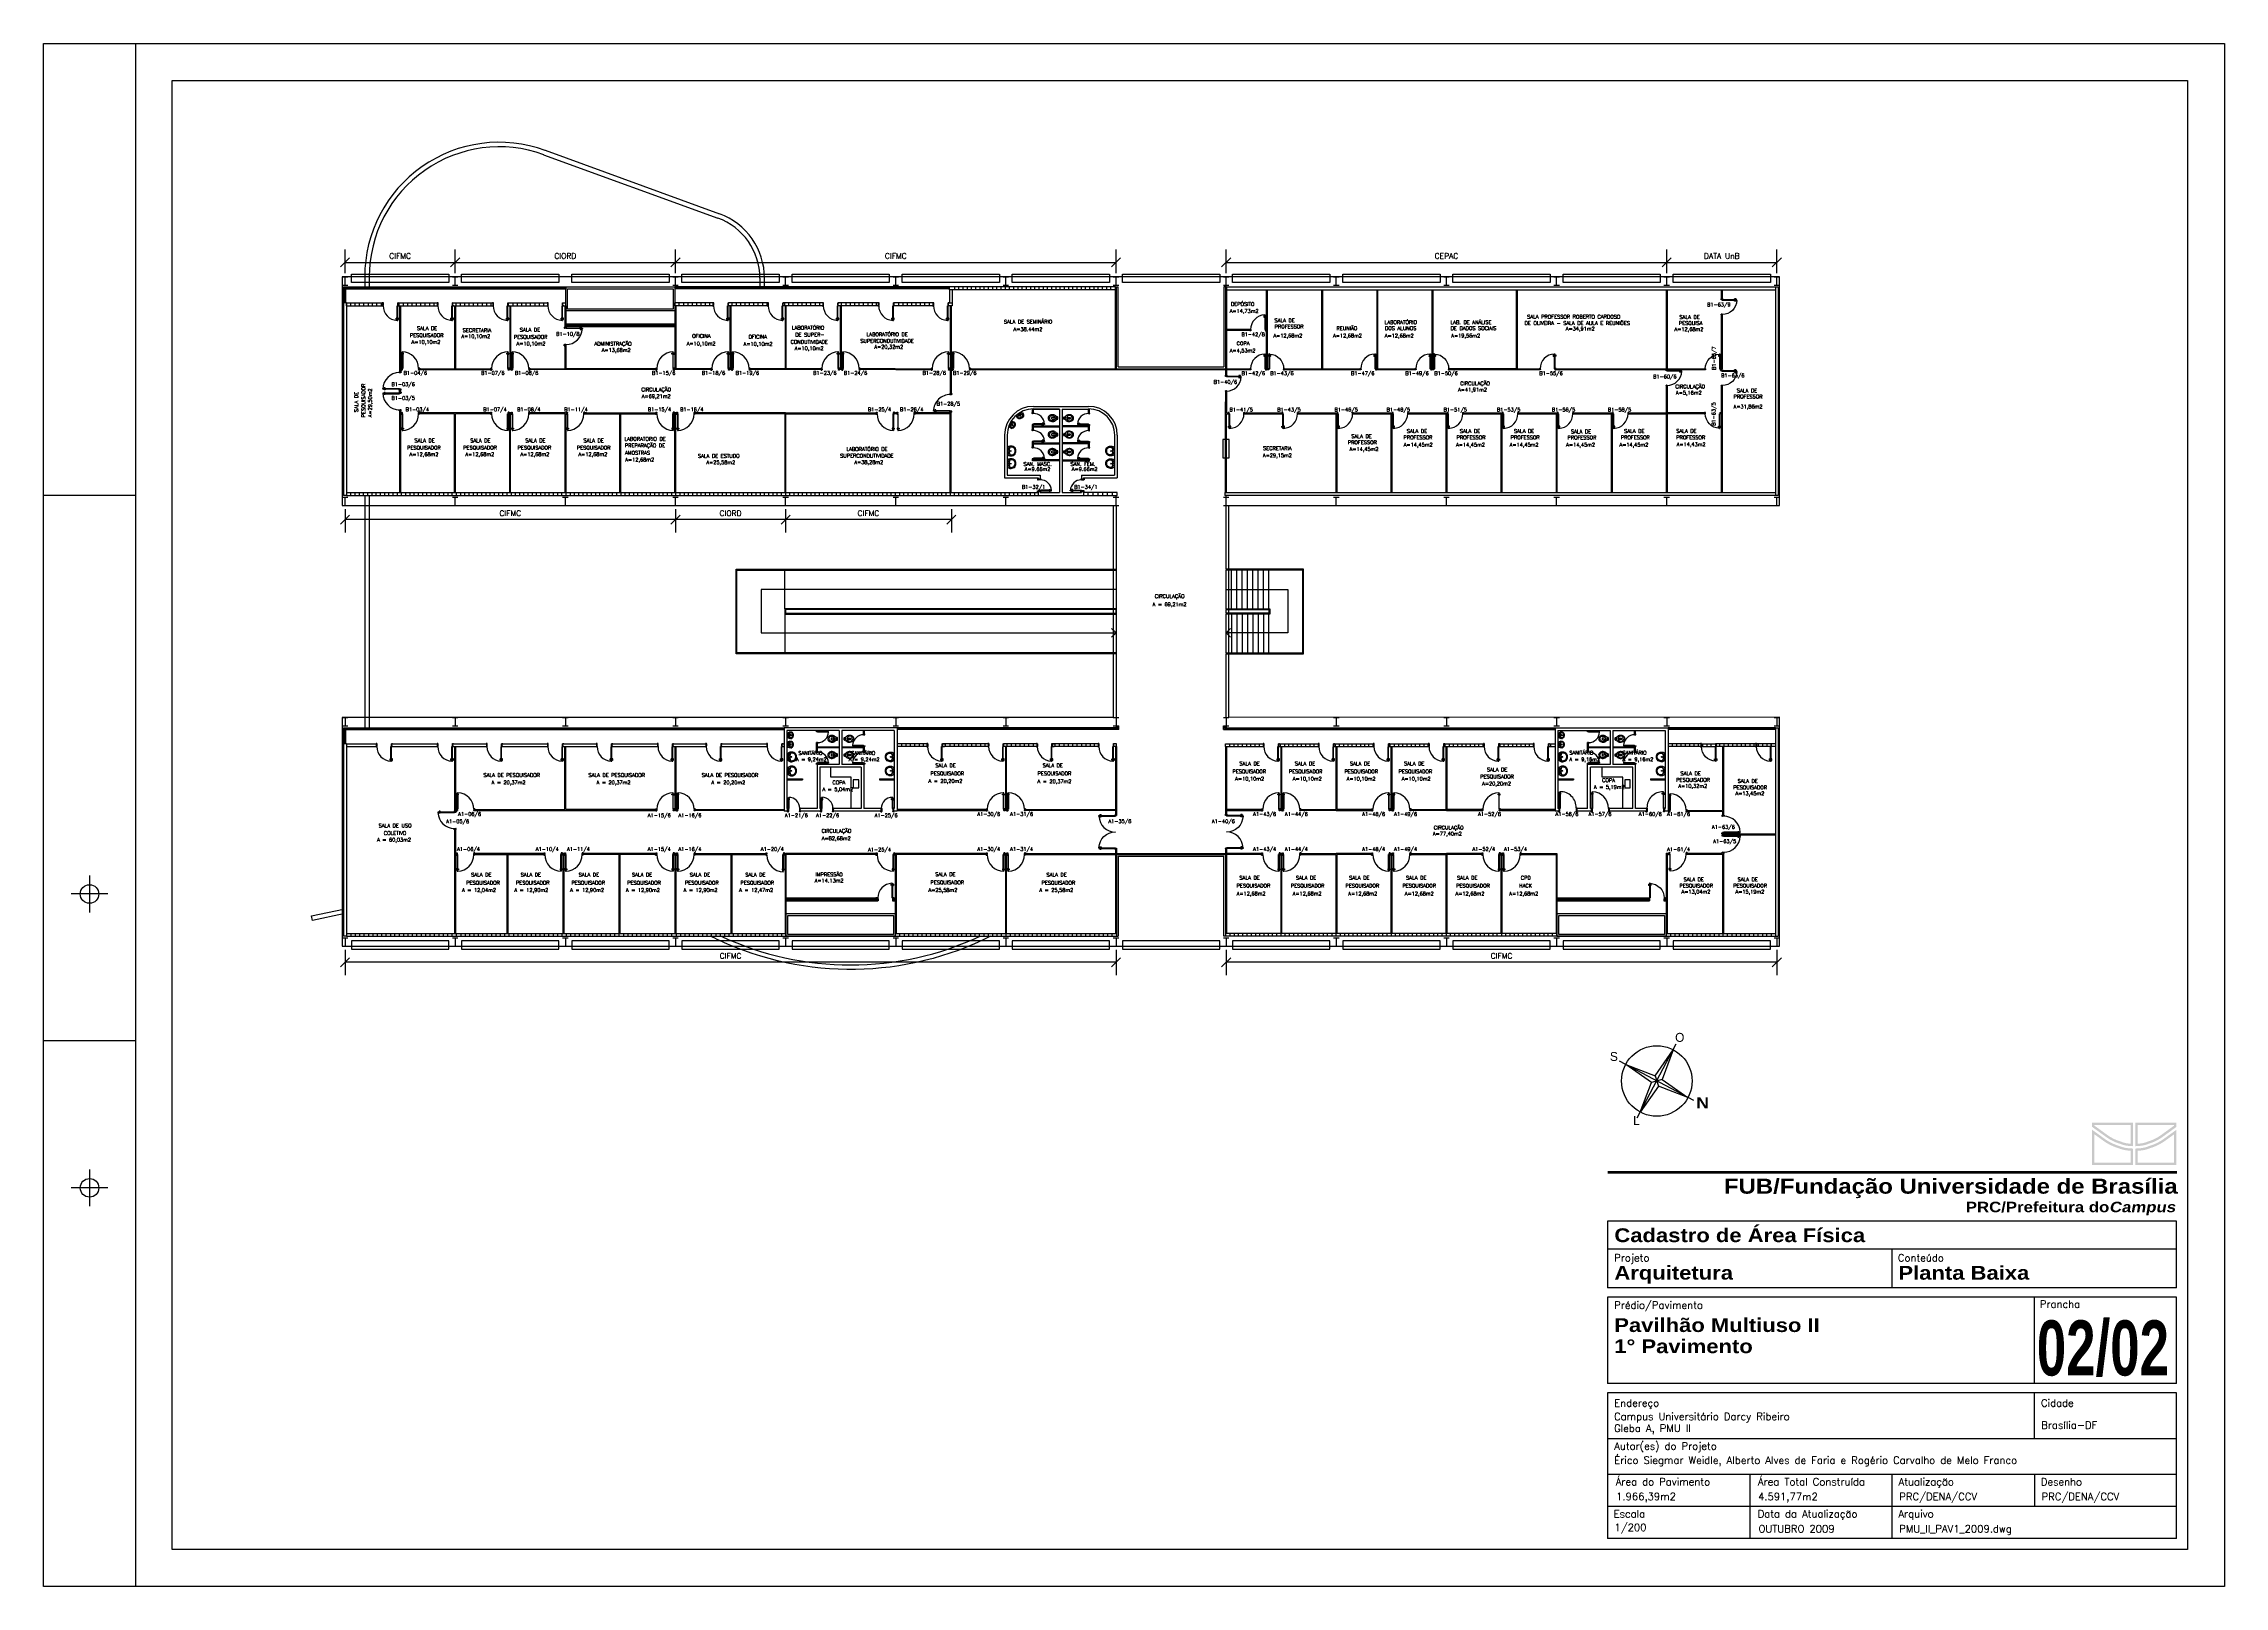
# Paper-space layout 'Layout1' of a CAD drawing. Extents: x 4.191 to 4.785, y 3.462 to 3.882.
# The model-space entities are those that its viewports show. They can reach past a viewport. Long polylines and large blocks are cut down to what shows.
import ezdxf
from ezdxf.enums import TextEntityAlignment as Align

# ---------------------------------------------------------------- set-up
doc = ezdxf.new("R2010")
doc.units = 0
doc.header["$LTSCALE"] = 0.01
doc.header["$MEASUREMENT"] = 0
doc.header["$PDMODE"] = 34
for name, pattern in [('DASHDOT', [1, 0.5, -0.25, 0, -0.25]), ('DASHED', [0.75, 0.5, -0.25]), ('HIDDEN', [0.375, 0.25, -0.125])]:
    doc.linetypes.add(name, pattern=pattern)
doc.layers.get('0').update_dxf_attribs({"linetype": 'CONTINUOUS'})
doc.layers.get('Defpoints').update_dxf_attribs({"linetype": 'CONTINUOUS'})
for name, color, linetype in [('1', 1, 'CONTINUOUS'), ('2', 2, 'CONTINUOUS'), ('3', 2, 'CONTINUOUS'), ('6', 2, 'CONTINUOUS'), ('ALV', 2, 'CONTINUOUS'), ('AREA', 2, 'CONTINUOUS'), ('CARIMBO', 7, 'CONTINUOUS'), ('ENDEREÇO_NOVO', 2, 'CONTINUOUS'), ('MACANETA', 2, 'CONTINUOUS'), ('MARCO', 2, 'CONTINUOUS'), ('MARGEM', 1, 'CONTINUOUS'), ('MOB-WC', 2, 'CONTINUOUS'), ('PC', 2, 'CONTINUOUS'), ('PORTA', 2, 'CONTINUOUS'), ('PROJ', 1, 'HIDDEN'), ('SIMB', 1, 'CONTINUOUS'), ('SOLEIRA', 1, 'CONTINUOUS'), ('TEXTO', 2, 'CONTINUOUS'), ('TEXTO-CENTRO-CUSTO', 2, 'CONTINUOUS'), ('VP', 7, 'CONTINUOUS')]:
    doc.layers.add(name, color=color, linetype=linetype)
doc.layers.get('VP').freeze()
doc.styles.add('ARIAL', font='')
doc.styles.add('FONTE', font='FONTE.shx', dxfattribs={"height": 0.4})
doc.styles.add('ROMANS', font='romans', dxfattribs={"height": 0.4})
doc.styles.add('UNB-100', font='simplex.shx', dxfattribs={"height": 0.2})
doc.styles.add('UNB1-100', font='simplex.shx', dxfattribs={"height": 0.3})
doc.styles.get('ARIAL').set_extended_font_data('Arial Black')
doc.dimstyles.new('1-600', dxfattribs={"dimtxt": 0.3, "dimasz": 0.5, "dimexe": 0.7, "dimexo": 0.2, "dimgap": 0.2, "dimtad": 1, "dimdec": 0, "dimzin": 4, "dimdsep": 46, "dimlunit": 6, "dimtxsty": 'UNB1-100', "dimblk": 'OBLIQUE', "dimcen": 0, "dimclrd": 2, "dimclre": 2, "dimclrt": 2, "dimadec": 0, "dimazin": 0, "dimtfac": 1, "dimtdec": 0, "dimtmove": 2, "dimatfit": 3, "dimldrblk": 'NONE', "dimfxl": 0, "dimtolj": 1, "dimtzin": 0, "dimarcsym": 0})

# ---------------------------------------------------------------- blocks, each defined once
blk = doc.blocks.new('CARIMBO_PRC')
at = {"layer": 'CARIMBO', "ltscale": 0.35}
h = blk.add_hatch(color=3, dxfattribs=at)
h.paths.add_polyline_path([(-0.02603, 0.11622), (-0.02603, 0.1151), (-0.02225, 0.11237, 0.084882), (-0.01843, 0.1105, 0.071064), (-0.01644, 0.10996, 0.025886), (-0.01486, 0.10984), (-0.01486, 0.11622)])
h.paths.add_polyline_path([(-0.0155, 0.11558), (-0.0155, 0.11051, -0.014774), (-0.01636, 0.11059, -0.072515), (-0.01821, 0.1111, -0.085705), (-0.02188, 0.11289), (-0.02539, 0.11543), (-0.02539, 0.11558)], flags=16)
h = blk.add_hatch(color=3, dxfattribs=at)
h.paths.add_polyline_path([(-0.02603, 0.10473), (-0.01486, 0.10473), (-0.01486, 0.1092, -0.026094), (-0.01652, 0.10932, -0.069824), (-0.01865, 0.1099, -0.084152), (-0.02262, 0.11185), (-0.02603, 0.11432)])
h.paths.add_polyline_path([(-0.02539, 0.11307), (-0.023, 0.11134, 0.0835), (-0.01886, 0.1093, 0.068753), (-0.0166, 0.10869, 0.016659), (-0.0155, 0.10859), (-0.0155, 0.10537), (-0.02539, 0.10537)], flags=16)
h = blk.add_hatch(color=3, dxfattribs=at)
h.paths.add_polyline_path([(-0.00305, 0.11622), (-0.01422, 0.11622), (-0.01422, 0.10984, 0.025886), (-0.01264, 0.10996, 0.071064), (-0.01065, 0.1105, 0.084882), (-0.00683, 0.11237), (-0.00305, 0.1151)])
h.paths.add_polyline_path([(-0.00369, 0.11558), (-0.00369, 0.11543), (-0.00721, 0.11289, -0.085705), (-0.01087, 0.1111, -0.072515), (-0.01272, 0.11059, -0.014774), (-0.01358, 0.11051), (-0.01358, 0.11558)], flags=16)
h = blk.add_hatch(color=3, dxfattribs=at)
h.paths.add_polyline_path([(-0.00305, 0.11432), (-0.00646, 0.11185, -0.084152), (-0.01044, 0.1099, -0.069824), (-0.01256, 0.10932, -0.026094), (-0.01422, 0.1092), (-0.01422, 0.10473), (-0.00305, 0.10473)])
h.paths.add_polyline_path([(-0.00369, 0.11307), (-0.00369, 0.10537), (-0.01358, 0.10537), (-0.01358, 0.10859, 0.016659), (-0.01248, 0.10869, 0.068753), (-0.01022, 0.1093, 0.0835), (-0.00609, 0.11134)], flags=16)
at = {"layer": 'CARIMBO', "color": 2}
for p, q in [((-0.003, 0.08946), (-0.158, 0.08946)), ((-0.158, 0.08946), (-0.158, 0.07127)), ((-0.003, 0.07127), (-0.003, 0.08946)), ((-0.158, 0.08193), (-0.003, 0.08193)), ((-0.0805, 0.07127), (-0.0805, 0.08193)), ((-0.003, 0.07127), (-0.158, 0.07127)), ((-0.003, 0.06877), (-0.158, 0.06877)), ((-0.158, 0.06877), (-0.158, 0.04521)), ((-0.04175, 0.04521), (-0.04175, 0.06877)), ((-0.003, 0.04521), (-0.003, 0.06877)), ((-0.003, 0.04521), (-0.158, 0.04521)), ((-0.003, 0.04271), (-0.158, 0.04271)), ((-0.158, 0.04271), (-0.158, 0.003)), ((-0.04175, 0.03021), (-0.04175, 0.04271)), ((-0.003, 0.003), (-0.003, 0.04271)), ((-0.003, 0.03021), (-0.158, 0.03021)), ((-0.003, 0.0205), (-0.158, 0.0205)), ((-0.11925, 0.0205), (-0.11925, 0.003)), ((-0.0805, 0.003), (-0.0805, 0.0205)), ((-0.04175, 0.0205), (-0.04175, 0.01175)), ((-0.003, 0.01175), (-0.158, 0.01175)), ((-0.003, 0.003), (-0.158, 0.003)), ((0, 0), (0, 0))]:
    blk.add_line(p, q, dxfattribs=at)
at = {"layer": 'CARIMBO', "color": 3, "ltscale": 0.35, "const_width": 0.000688}
blk.add_lwpolyline([(-0.00293, 0.10271), (-0.15797, 0.10271)], dxfattribs=at)
at = {"layer": 'CARIMBO', "color": 3, "ltscale": 0.35, "style": 'ARIAL'}
for s, height, p in [('FUB/Fundação Universidade de Brasília', 0.0040796, (-0.00271, 0.09691)), ('PRC/Prefeitura do', 0.0028557, (-0.02135, 0.09186))]:
    blk.add_text(s, height=height, dxfattribs=at).set_placement(p, align=Align.RIGHT)
at = {"layer": 'CARIMBO', "color": 3, "ltscale": 0.35, "style": 'ARIAL', "oblique": 10}
blk.add_text('Campus', height=0.002856, dxfattribs=at).set_placement((-0.00336, 0.09186), align=Align.RIGHT)
at = {"layer": 'CARIMBO', "color": 2, "style": 'ROMANS'}
for s, p in [('Projeto', (-0.1562, 0.07845)), ('Conteúdo', (-0.07893, 0.07844)), ('Prédio/Pavimento', (-0.1562, 0.06556)), ('Prancha', (-0.04025, 0.06586)), ('Endereço', (-0.1562, 0.03892)), ('Cidade', (-0.03995, 0.03892)), ('Autor(es) do Projeto', (-0.1562, 0.02721)), ('Área do Pavimento', (-0.15579, 0.01749)), ('Área Total Construída', (-0.11704, 0.01749)), ('Atualização', (-0.07875, 0.01747)), ('Desenho', (-0.04, 0.01747)), ('Escala', (-0.15634, 0.00874)), ('Data da Atualização', (-0.11712, 0.00874)), ('Arquivo', (-0.07879, 0.00876))]:
    blk.add_text(s, height=0.002, dxfattribs=at).set_placement(p)
at = {"layer": 'CARIMBO', "color": 4, "style": 'ROMANS'}
blk.add_text('PRC/DENA/CCV', height=0.002, dxfattribs=at).set_placement((-0.07854, 0.01344))
at = {"layer": 'CARIMBO', "color": 3, "style": 'ARIAL', "flags": 12}
for tag, p in [('TIPOPRANCHA', (-0.15615, 0.08372)), ('PROJETO', (-0.15615, 0.07351)), ('CONTEUDO', (-0.07879, 0.07349)), ('EDIFICIO1', (-0.15618, 0.05925)), ('EDIFICIO2', (-0.15618, 0.05349)), ('PAVIMENTO', (-0.15618, 0.0478))]:
    blk.add_attdef(tag, p, '', height=0.00375, dxfattribs=at)
at = {"layer": 'CARIMBO', "color": 3, "style": 'ARIAL', "width": 0.6, "flags": 12}
blk.add_attdef('PRA', (-0.0411, 0.04741), '', height=0.015, dxfattribs=at)
at = {"layer": 'CARIMBO', "color": 4, "style": 'ROMANS', "flags": 12}
for tag, p in [('END1', (-0.15624, 0.03527)), ('END2', (-0.15624, 0.03203)), ('CIDADE', (-0.03989, 0.03289)), ('AUTOR', (-0.15618, 0.02335)), ('AREAPAV', (-0.15567, 0.01349)), ('AREATOT', (-0.11701, 0.01344)), ('DESENHO', (-0.03979, 0.01344)), ('ESCALA', (-0.15614, 0.00506)), ('DATA', (-0.11691, 0.00469)), ('ARQUIVO', (-0.07858, 0.00469))]:
    blk.add_attdef(tag, p, '', height=0.002, dxfattribs=at)
blk = doc.blocks.new('SIMBOLO')
at = {"layer": 'SIMB'}
for p, q in [((2.38, -2.18), (2.18, 2.38)), ((4.57, 0.2), (0, 0)), ((2.06, 0.3), (2.51, -0.1)), ((2.49, 0.32), (2.08, -0.12))]:
    blk.add_line(p, q, dxfattribs=at)
at = {"layer": 'SIMB', "color": 3}
for p, q in [((2.06, 0.3), (2.2, 2.01)), ((2.2, 2.01), (2.49, 0.32)), ((0.38, 0.02), (2.06, 0.3)), ((2.08, -0.12), (0.38, 0.02)), ((2.49, 0.32), (4.2, 0.18)), ((4.2, 0.18), (2.51, -0.1)), ((2.37, -1.82), (2.08, -0.12)), ((2.51, -0.1), (2.37, -1.82))]:
    blk.add_line(p, q, dxfattribs=at)
at = {"layer": 'SIMB'}
blk.add_circle((2.29, 0.1), 1.92, dxfattribs=at)
at = {"layer": 'CARIMBO', "color": 3, "ltscale": 0.35, "style": 'ARIAL'}
blk.add_text('N', height=0.6, rotation=30.3415, dxfattribs=at).set_placement((5.2, 0.07), align=Align.CENTER)
at = {"layer": 'SIMB', "color": 3, "style": 'FONTE'}
for s, p in [('O', (2.29, 2.57)), ('S', (-0.28, -0.14)), ('L', (2.54, -2.52))]:
    blk.add_text(s, height=0.486, rotation=30.3415, dxfattribs=at).set_placement(p, align=Align.CENTER)
blk = doc.blocks.new('Norte')
at = {"rotation": 272.7838322174352}
blk.add_blockref('SIMBOLO', (-0.21, 2.28), dxfattribs=at)
blk = doc.blocks.new('PRANCHA_A2')
at = {"layer": 'MARGEM'}
for p, q in [((0.025, 0.42), (0.025, 0)), ((0.025, 0.297), (0, 0.297)), ((0.0125, 0.1935), (0.0125, 0.1835)), ((0.0175, 0.1885), (0.0075, 0.1885)), ((0.025, 0.1485), (0, 0.1485)), ((0.0125, 0.1135), (0.0125, 0.1035)), ((0.0175, 0.1085), (0.0075, 0.1085))]:
    blk.add_line(p, q, dxfattribs=at)
blk.add_lwpolyline([(0.594, 0.42), (0.594, 0), (0, 0), (0, 0.42)], close=True, dxfattribs=at)
at = {"layer": 'MARGEM', "color": 2}
blk.add_lwpolyline([(0.584, 0.41), (0.584, 0.01), (0.035, 0.01), (0.035, 0.41)], close=True, dxfattribs=at)
at = {"layer": 'MARGEM'}
for centre in [(0.01251, 0.1885), (0.01252, 0.1085)]:
    blk.add_circle(centre, 0.00253, dxfattribs=at)
blk = doc.blocks.new('PILAR')
at = {"layer": 'ALV'}
for p, q in [((-0.15, 0.225), (0.15, 0.225)), ((0, 0.225), (0, -0.225)), ((-0.15, -0.225), (0.15, -0.225))]:
    blk.add_line(p, q, dxfattribs=at)
blk = doc.blocks.new('PORTA-60')
for p, q in [((-70, 18), (-70, 16)), ((-70, 18), (-65, 18)), ((-70, 16), (-64, 16)), ((-67, 16), (-67, -1)), ((-65, 18), (-65, 16)), ((-64, 16), (-64, 12)), ((-64, 12), (-64, 8)), ((-64, 12), (-64, 12)), ((-64, 8), (-64, -1)), ((-7, 76), (-7, 16)), ((-4, 76), (-7, 76)), ((-7, 16), (-4, 16)), ((-4, 16), (-4, 76)), ((-4, 18), (-4, 16)), ((2, 18), (-4, 18)), ((2, 16), (-4, 16)), ((-4, 16), (-4, 12)), ((-4, 12), (-4, 8)), ((-4, 12), (-4, 12)), ((-4, 8), (-4, -1)), ((-1, 16), (-1, -1)), ((2, 18), (2, 16)), ((-70, -1), (-64, -1)), ((-70, -3), (-70, -1)), ((-70, -3), (-64, -3)), ((-64, -3), (-64, -1)), ((1, -1), (-4, -1)), ((-4, -3), (-4, -1)), ((1, -3), (-4, -3)), ((1, -3), (1, -1))]:
    blk.add_line(p, q)
for points in [[(-9, 69), (-9, 63), (-11, 63), (-11, 69)], [(-2, 69), (-2, 63), (0, 63), (0, 69)]]:
    blk.add_lwpolyline(points, close=True)
blk = doc.blocks.new('PORTA-90')
for p, q in [((-100, 3), (-100, 1)), ((-100, 3), (-95, 3)), ((-100, 1), (-94, 1)), ((-98, 84), (-96, 84)), ((-98, 78), (-98, 84)), ((-96, 78), (-98, 78)), ((-97, 1), (-97, -16)), ((-96, 84), (-96, 78)), ((-95, 3), (-95, 1)), ((-94, 1), (-94, 91)), ((-94, 91), (-91, 91)), ((-94, 1), (-94, -3)), ((-91, 1), (-94, 1)), ((-91, 91), (-91, 1)), ((-87, 84), (-89, 84)), ((-89, 84), (-89, 78)), ((-89, 78), (-87, 78)), ((-87, 78), (-87, 84)), ((2, 3), (-4, 3)), ((-4, 3), (-4, 1)), ((2, 1), (-4, 1)), ((-4, 1), (-4, -3)), ((-1, 1), (-1, -16)), ((2, 3), (2, 1)), ((-99, -18), (-99, -16)), ((-99, -16), (-94, -16)), ((-99, -18), (-94, -18)), ((-94, -3), (-94, -8)), ((-94, -3), (-94, -3)), ((-94, -8), (-94, -16)), ((-94, -18), (-94, -16)), ((-4, -3), (-4, -8)), ((-4, -3), (-4, -3)), ((-4, -8), (-4, -16)), ((2, -16), (-4, -16)), ((-4, -18), (-4, -16)), ((2, -16), (-4, -16)), ((2, -18), (-4, -18)), ((2, -18), (2, -16))]:
    blk.add_line(p, q)
blk = doc.blocks.new('MACANETA')
at = {"layer": 'MACANETA'}
for p, q in [((-0.08, 0.05), (-0.08, 0.12)), ((-0.06, 0.05), (-0.06, 0.12)), ((-0.06, 0.08), (-0.04, 0.08)), ((-0.06, 0.05), (-0.04, 0.05)), ((-0.04, 0.04), (-0.04, 0.08)), ((-0.04, 0.08), (-0.03, 0.08)), ((-0.04, 0.04), (-0.03, 0.04)), ((0.01, 0.08), (0, 0.08)), ((0.01, 0.04), (0, 0.04)), ((0.01, 0.04), (0.01, 0.08)), ((0.03, 0.08), (0.01, 0.08)), ((0.03, 0.05), (0.01, 0.05)), ((0.03, 0.05), (0.03, 0.12)), ((0.05, 0.05), (0.05, 0.12))]:
    blk.add_line(p, q, dxfattribs=at)
for centre, start, end in [((-0.07, 0.12), 90, 180), ((-0.07, 0.05), 180, 270), ((-0.07, 0.12), 0, 90), ((-0.07, 0.05), 270, 0), ((0.04, 0.12), 90, 180), ((0.04, 0.05), 180, 270), ((0.04, 0.12), 0, 90), ((0.04, 0.05), 270, 0)]:
    blk.add_arc(centre, 0.00874, start, end, dxfattribs=at)
blk = doc.blocks.new('DOOR80')
at = {"layer": 'PORTA'}
for p, q in [((0.02, -0.8), (0.02, 0)), ((0.02, 0), (0.05, 0)), ((0.05, -0.8), (0.05, 0)), ((0.05, -0.8), (0.02, -0.8))]:
    blk.add_line(p, q, dxfattribs=at)
at = {"layer": 'PORTA', "color": 1}
blk.add_arc((0.02, 0), 0.8, 272.1491, 0, dxfattribs=at)
at = {"layer": 'PORTA'}
blk.add_blockref('MACANETA', (0.05, -0.8), dxfattribs=at)
blk = doc.blocks.new('DOOR-80')
at = {"layer": 'PORTA'}
for p, q in [((-0.05, -0.8), (-0.05, 0)), ((-0.02, 0), (-0.05, 0)), ((-0.02, -0.8), (-0.02, 0)), ((-0.05, -0.8), (-0.02, -0.8))]:
    blk.add_line(p, q, dxfattribs=at)
at = {"layer": 'PORTA', "color": 1}
blk.add_arc((-0.02, 0), 0.8, 180, 267.8509, dxfattribs=at)
at = {"layer": 'PORTA'}
blk.add_blockref('MACANETA', (-0.02, -0.8), dxfattribs=at)
blk = doc.blocks.new('DOOR90')
at = {"layer": 'PORTA'}
for p, q in [((0.02, -0.9), (0.02, 0)), ((0.02, 0), (0.05, 0)), ((0.05, -0.9), (0.05, 0)), ((0.05, -0.9), (0.02, -0.9))]:
    blk.add_line(p, q, dxfattribs=at)
at = {"layer": 'PORTA', "color": 1}
blk.add_arc((0.02, 0), 0.9, 271.9102, 0, dxfattribs=at)
at = {"layer": 'PORTA'}
blk.add_blockref('MACANETA', (0.05, -0.9), dxfattribs=at)
blk = doc.blocks.new('A$C32C71756')
at = {"layer": '2'}
for p, q in [((0, 0.8), (0.05, 0.8)), ((0.05, 0.8), (0.05, 0.85)), ((0.88, 0.8), (0.88, 0.85))]:
    blk.add_line(p, q, dxfattribs=at)
at = {"layer": 'MARCO'}
for p, q in [((0.01, 0.8), (0.01, 0.79)), ((0.01, 0.79), (0.06, 0.79)), ((0.07, 0.86), (0.02, 0.86)), ((0.02, 0.86), (0.02, 0.85)), ((0.05, 0.85), (0.07, 0.85)), ((0.05, 0.8), (0.06, 0.8)), ((0.06, 0.79), (0.06, 0.8)), ((0.06, 0.8), (0.07, 0.8)), ((0.07, 0.85), (0.07, 0.86)), ((0.08, 0.85), (0.07, 0.85)), ((0.07, 0.8), (0.07, 0.84)), ((0.07, 0.84), (0.08, 0.84)), ((0.08, 0.84), (0.08, 0.85)), ((0.86, 0.84), (0.86, 0.85)), ((0.86, 0.85), (0.87, 0.85)), ((0.87, 0.84), (0.86, 0.84)), ((0.87, 0.85), (0.87, 0.86)), ((0.87, 0.86), (0.92, 0.86)), ((0.88, 0.85), (0.87, 0.85)), ((0.87, 0.8), (0.87, 0.84)), ((0.88, 0.8), (0.87, 0.8)), ((0.88, 0.79), (0.88, 0.8)), ((0.88, 0.8), (0.88, 0.8)), ((0.93, 0.79), (0.88, 0.79)), ((0.92, 0.86), (0.92, 0.85)), ((0.93, 0.8), (0.93, 0.79))]:
    blk.add_line(p, q, dxfattribs=at)
at = {"layer": 'PORTA', "rotation": 1.028944929259978e-08}
blk.add_blockref('DOOR80', (0.05, 0.8), dxfattribs=at)
blk = doc.blocks.new('_Oblique')
at = {"color": 0, "linetype": 'ByBlock', "lineweight": -2}
blk.add_line((-0.5, -0.5), (0.5, 0.5), dxfattribs=at)
blk = doc.blocks.new('*D13')
at = {"layer": 'Defpoints', "color": 0}
for p in [(-26.91, 94.26), (-32.91, 93.47), (-26.91, 93.47)]:
    blk.add_point(p, dxfattribs=at)
at = {"layer": 'TEXTO-CENTRO-CUSTO', "color": 2, "lineweight": -2}
for p, q in [((-32.91, 93.67), (-32.91, 94.96)), ((-32.91, 94.26), (-26.91, 94.26)), ((-26.91, 93.67), (-26.91, 94.96))]:
    blk.add_line(p, q, dxfattribs=at)
at = {"layer": 'TEXTO-CENTRO-CUSTO', "color": 2, "lineweight": -2, "xscale": 0.5, "yscale": 0.5, "zscale": 0.5, "rotation": 180}
blk.add_blockref('_Oblique', (-32.91, 94.26), dxfattribs=at)
at = {"layer": 'TEXTO-CENTRO-CUSTO', "color": 2, "lineweight": -2, "xscale": 0.5, "yscale": 0.5, "zscale": 0.5}
blk.add_blockref('_Oblique', (-26.91, 94.26), dxfattribs=at)
at = {"layer": 'TEXTO-CENTRO-CUSTO', "color": 2, "insert": (-29.91, 94.61), "char_height": 0.3, "attachment_point": 5, "style": 'UNB1-100'}
blk.add_mtext('\\A1;CIFMC', dxfattribs=at)
blk = doc.blocks.new('_NONE')
at = {"color": 0, "linetype": 'ByBlock'}
blk.add_circle((0, 0), 0.25, dxfattribs=at)
blk = doc.blocks.new('*D16')
at = {"layer": 'AREA', "color": 2, "lineweight": -2}
for p, q in [((-26.91, 93.67), (-26.91, 94.96)), ((-26.91, 94.26), (-14.91, 94.26)), ((-14.91, 93.67), (-14.91, 94.96))]:
    blk.add_line(p, q, dxfattribs=at)
at = {"layer": 'Defpoints', "color": 0}
for p in [(-14.91, 94.26), (-26.91, 93.47), (-14.91, 93.47)]:
    blk.add_point(p, dxfattribs=at)
at = {"layer": 'AREA', "color": 2, "lineweight": -2, "xscale": 0.5, "yscale": 0.5, "zscale": 0.5, "rotation": 180}
blk.add_blockref('_Oblique', (-26.91, 94.26), dxfattribs=at)
at = {"layer": 'AREA', "color": 2, "lineweight": -2, "xscale": 0.5, "yscale": 0.5, "zscale": 0.5}
blk.add_blockref('_Oblique', (-14.91, 94.26), dxfattribs=at)
at = {"layer": 'AREA', "color": 2, "insert": (-20.91, 94.61), "char_height": 0.3, "attachment_point": 5, "style": 'UNB1-100'}
blk.add_mtext('\\A1;CIORD', dxfattribs=at)
blk = doc.blocks.new('*D17')
at = {"layer": 'AREA', "color": 2, "lineweight": -2}
for p, q in [((-14.91, 93.67), (-14.91, 94.96)), ((-14.91, 94.26), (9.09, 94.26)), ((9.09, 93.67), (9.09, 94.96))]:
    blk.add_line(p, q, dxfattribs=at)
at = {"layer": 'Defpoints', "color": 0}
for p in [(9.09, 94.26), (-14.91, 93.47), (9.09, 93.47)]:
    blk.add_point(p, dxfattribs=at)
at = {"layer": 'AREA', "color": 2, "lineweight": -2, "xscale": 0.5, "yscale": 0.5, "zscale": 0.5, "rotation": 180}
blk.add_blockref('_Oblique', (-14.91, 94.26), dxfattribs=at)
at = {"layer": 'AREA', "color": 2, "lineweight": -2, "xscale": 0.5, "yscale": 0.5, "zscale": 0.5}
blk.add_blockref('_Oblique', (9.09, 94.26), dxfattribs=at)
at = {"layer": 'AREA', "color": 2, "insert": (-2.91, 94.61), "char_height": 0.3, "attachment_point": 5, "style": 'UNB1-100'}
blk.add_mtext('\\A1;CIFMC', dxfattribs=at)
blk = doc.blocks.new('*D18')
at = {"layer": 'AREA', "color": 2, "lineweight": -2}
for p, q in [((15.09, 93.67), (15.09, 94.96)), ((15.09, 94.26), (39.09, 94.26)), ((39.09, 93.67), (39.09, 94.96))]:
    blk.add_line(p, q, dxfattribs=at)
at = {"layer": 'Defpoints', "color": 0}
for p in [(39.09, 94.26), (15.09, 93.47), (39.09, 93.47)]:
    blk.add_point(p, dxfattribs=at)
at = {"layer": 'AREA', "color": 2, "lineweight": -2, "xscale": 0.5, "yscale": 0.5, "zscale": 0.5, "rotation": 180}
blk.add_blockref('_Oblique', (15.09, 94.26), dxfattribs=at)
at = {"layer": 'AREA', "color": 2, "lineweight": -2, "xscale": 0.5, "yscale": 0.5, "zscale": 0.5}
blk.add_blockref('_Oblique', (39.09, 94.26), dxfattribs=at)
at = {"layer": 'AREA', "color": 2, "insert": (27.09, 94.61), "char_height": 0.3, "attachment_point": 5, "style": 'UNB1-100'}
blk.add_mtext('\\A1;CEPAC', dxfattribs=at)
blk = doc.blocks.new('*D19')
at = {"layer": 'AREA', "color": 2, "lineweight": -2}
for p, q in [((39.09, 93.67), (39.09, 94.96)), ((39.09, 94.26), (45.09, 94.26)), ((45.09, 93.67), (45.09, 94.96))]:
    blk.add_line(p, q, dxfattribs=at)
at = {"layer": 'Defpoints', "color": 0}
for p in [(45.09, 94.26), (39.09, 93.47), (45.09, 93.47)]:
    blk.add_point(p, dxfattribs=at)
at = {"layer": 'AREA', "color": 2, "lineweight": -2, "xscale": 0.5, "yscale": 0.5, "zscale": 0.5, "rotation": 180}
blk.add_blockref('_Oblique', (39.09, 94.26), dxfattribs=at)
at = {"layer": 'AREA', "color": 2, "lineweight": -2, "xscale": 0.5, "yscale": 0.5, "zscale": 0.5}
blk.add_blockref('_Oblique', (45.09, 94.26), dxfattribs=at)
at = {"layer": 'AREA', "color": 2, "insert": (42.09, 94.61), "char_height": 0.3, "attachment_point": 5, "style": 'UNB1-100'}
blk.add_mtext('\\A1;DATA UnB', dxfattribs=at)
blk = doc.blocks.new('*D20')
at = {"layer": 'AREA', "color": 2, "lineweight": -2}
for p, q in [((-8.91, 80.82), (-8.91, 79.55)), ((0.12, 80.82), (0.12, 79.55)), ((0.12, 80.25), (-8.91, 80.25))]:
    blk.add_line(p, q, dxfattribs=at)
at = {"layer": 'Defpoints', "color": 0}
for p in [(-8.91, 81.02), (0.12, 81.02), (-8.91, 80.25)]:
    blk.add_point(p, dxfattribs=at)
at = {"layer": 'AREA', "color": 2, "lineweight": -2, "xscale": 0.5, "yscale": 0.5, "zscale": 0.5, "rotation": 180}
blk.add_blockref('_Oblique', (-8.91, 80.25), dxfattribs=at)
at = {"layer": 'AREA', "color": 2, "lineweight": -2, "xscale": 0.5, "yscale": 0.5, "zscale": 0.5}
blk.add_blockref('_Oblique', (0.12, 80.25), dxfattribs=at)
at = {"layer": 'AREA', "color": 2, "insert": (-4.4, 80.6), "char_height": 0.3, "attachment_point": 5, "style": 'UNB1-100'}
blk.add_mtext('\\A1;CIFMC', dxfattribs=at)
blk = doc.blocks.new('*D21')
at = {"layer": 'AREA', "color": 2, "lineweight": -2}
for p, q in [((-14.91, 80.82), (-14.91, 79.55)), ((-8.91, 80.82), (-8.91, 79.55)), ((-8.91, 80.25), (-14.91, 80.25))]:
    blk.add_line(p, q, dxfattribs=at)
at = {"layer": 'Defpoints', "color": 0}
for p in [(-14.91, 81.02), (-8.91, 81.02), (-14.91, 80.25)]:
    blk.add_point(p, dxfattribs=at)
at = {"layer": 'AREA', "color": 2, "lineweight": -2, "xscale": 0.5, "yscale": 0.5, "zscale": 0.5, "rotation": 180}
blk.add_blockref('_Oblique', (-14.91, 80.25), dxfattribs=at)
at = {"layer": 'AREA', "color": 2, "lineweight": -2, "xscale": 0.5, "yscale": 0.5, "zscale": 0.5}
blk.add_blockref('_Oblique', (-8.91, 80.25), dxfattribs=at)
at = {"layer": 'AREA', "color": 2, "insert": (-11.91, 80.6), "char_height": 0.3, "attachment_point": 5, "style": 'UNB1-100'}
blk.add_mtext('\\A1;CIORD', dxfattribs=at)
blk = doc.blocks.new('*D22')
at = {"layer": 'AREA', "color": 2, "lineweight": -2}
for p, q in [((-32.91, 80.82), (-32.91, 79.55)), ((-14.91, 80.82), (-14.91, 79.55)), ((-14.91, 80.25), (-32.91, 80.25))]:
    blk.add_line(p, q, dxfattribs=at)
at = {"layer": 'Defpoints', "color": 0}
for p in [(-32.91, 81.02), (-14.91, 81.02), (-32.91, 80.25)]:
    blk.add_point(p, dxfattribs=at)
at = {"layer": 'AREA', "color": 2, "lineweight": -2, "xscale": 0.5, "yscale": 0.5, "zscale": 0.5, "rotation": 180}
blk.add_blockref('_Oblique', (-32.91, 80.25), dxfattribs=at)
at = {"layer": 'AREA', "color": 2, "lineweight": -2, "xscale": 0.5, "yscale": 0.5, "zscale": 0.5}
blk.add_blockref('_Oblique', (-14.91, 80.25), dxfattribs=at)
at = {"layer": 'AREA', "color": 2, "insert": (-23.91, 80.6), "char_height": 0.3, "attachment_point": 5, "style": 'UNB1-100'}
blk.add_mtext('\\A1;CIFMC', dxfattribs=at)
blk = doc.blocks.new('*D23')
at = {"layer": 'AREA', "color": 2, "lineweight": -2}
for p, q in [((-32.91, 56.82), (-32.91, 55.45)), ((9.09, 56.15), (-32.91, 56.15)), ((9.09, 56.82), (9.09, 55.45))]:
    blk.add_line(p, q, dxfattribs=at)
at = {"layer": 'Defpoints', "color": 0}
for p in [(-32.91, 57.02), (-32.91, 56.15), (9.09, 57.02)]:
    blk.add_point(p, dxfattribs=at)
at = {"layer": 'AREA', "color": 2, "lineweight": -2, "xscale": 0.5, "yscale": 0.5, "zscale": 0.5, "rotation": 180}
blk.add_blockref('_Oblique', (-32.91, 56.15), dxfattribs=at)
at = {"layer": 'AREA', "color": 2, "lineweight": -2, "xscale": 0.5, "yscale": 0.5, "zscale": 0.5}
blk.add_blockref('_Oblique', (9.09, 56.15), dxfattribs=at)
at = {"layer": 'AREA', "color": 2, "insert": (-11.91, 56.5), "char_height": 0.3, "attachment_point": 5, "style": 'UNB1-100'}
blk.add_mtext('\\A1;CIFMC', dxfattribs=at)
blk = doc.blocks.new('*D24')
at = {"layer": 'AREA', "color": 2, "lineweight": -2}
for p, q in [((15.09, 56.82), (15.09, 55.45)), ((45.09, 56.15), (15.09, 56.15)), ((45.09, 56.82), (45.09, 55.45))]:
    blk.add_line(p, q, dxfattribs=at)
at = {"layer": 'Defpoints', "color": 0}
for p in [(15.09, 57.02), (15.09, 56.15), (45.09, 57.02)]:
    blk.add_point(p, dxfattribs=at)
at = {"layer": 'AREA', "color": 2, "lineweight": -2, "xscale": 0.5, "yscale": 0.5, "zscale": 0.5, "rotation": 180}
blk.add_blockref('_Oblique', (15.09, 56.15), dxfattribs=at)
at = {"layer": 'AREA', "color": 2, "lineweight": -2, "xscale": 0.5, "yscale": 0.5, "zscale": 0.5}
blk.add_blockref('_Oblique', (45.09, 56.15), dxfattribs=at)
at = {"layer": 'AREA', "color": 2, "insert": (30.09, 56.5), "char_height": 0.3, "attachment_point": 5, "style": 'UNB1-100'}
blk.add_mtext('\\A1;CIFMC', dxfattribs=at)

msp = doc.modelspace()

# ---------------------------------------------------------------- linework, layer by layer
msp.add_line((6.01, 84.88), (6.01, 84.88))
at = {"color": 1}
for points in [[(3.64, 83.99, 0.108162), (3.62, 84.1, 0.130345), (3.54, 84.2, 0.098496), (3.44, 84.25, 0.106524), (3.31, 84.25, 0.056129), (3.24, 84.23, 0.077465), (3.16, 84.18, 0.260144), (3.16, 84.17), (3.16, 83.99), (3.16, 83.82, 0.260144), (3.16, 83.81, 0.077465), (3.24, 83.75, 0.056129), (3.31, 83.73, 0.106524), (3.44, 83.73, 0.098496), (3.54, 83.78, 0.130345), (3.62, 83.88, 0.108162)], [(3.64, 83.3, 0.108162), (3.62, 83.41, 0.130345), (3.54, 83.51, 0.098496), (3.44, 83.56, 0.106524), (3.31, 83.56, 0.056129), (3.24, 83.54, 0.077465), (3.16, 83.49, 0.260144), (3.16, 83.48), (3.16, 83.3), (3.16, 83.13, 0.260144), (3.16, 83.12, 0.077465), (3.24, 83.07, 0.056129), (3.31, 83.04, 0.106524), (3.44, 83.05, 0.098496), (3.54, 83.09, 0.130345), (3.62, 83.19, 0.108162)], [(3.6, 83.99, 0.185962), (3.54, 84.14, 0.148743), (3.44, 84.2, 0.142138), (3.33, 84.19, 0.114165), (3.31, 84.18, 0.094603), (3.3, 84.17, 0.04407), (3.29, 84.15, 0.029789), (3.28, 84.1, 0.032251), (3.27, 84.04, 0.033186), (3.27, 83.99, 0.033186), (3.27, 83.94, 0.032251), (3.28, 83.88, 0.029789), (3.29, 83.83, 0.04407), (3.3, 83.81, 0.094603), (3.31, 83.8, 0.114165), (3.33, 83.79, 0.142138), (3.44, 83.78, 0.148743), (3.54, 83.84, 0.185962)], [(3.6, 83.3, 0.185962), (3.54, 83.45, 0.148743), (3.44, 83.51, 0.142138), (3.33, 83.5, 0.114165), (3.31, 83.49, 0.094603), (3.3, 83.48, 0.04407), (3.29, 83.46, 0.029789), (3.28, 83.41, 0.032251), (3.27, 83.35, 0.033186), (3.27, 83.3, 0.033186), (3.27, 83.25, 0.032251), (3.28, 83.19, 0.029789), (3.29, 83.14, 0.04407), (3.3, 83.12, 0.094603), (3.31, 83.11, 0.114165), (3.33, 83.1, 0.142138), (3.44, 83.1, 0.148743), (3.54, 83.16, 0.185962)], [(8.53, 83.99, -0.108162), (8.55, 84.1, -0.130345), (8.63, 84.2, -0.098496), (8.73, 84.25, -0.106524), (8.86, 84.25, -0.056129), (8.93, 84.23, -0.077465), (9.01, 84.18, -0.260144), (9.01, 84.17), (9.01, 83.99), (9.01, 83.82, -0.260144), (9.01, 83.81, -0.077465), (8.93, 83.75, -0.056129), (8.86, 83.73, -0.106524), (8.73, 83.73, -0.098496), (8.63, 83.78, -0.130345), (8.55, 83.88, -0.108162)], [(8.53, 83.3, -0.108162), (8.55, 83.41, -0.130345), (8.63, 83.51, -0.098496), (8.73, 83.56, -0.106524), (8.86, 83.56, -0.056129), (8.93, 83.54, -0.077465), (9.01, 83.49, -0.260144), (9.01, 83.48), (9.01, 83.3), (9.01, 83.13, -0.260144), (9.01, 83.12, -0.077465), (8.93, 83.07, -0.056129), (8.86, 83.04, -0.106524), (8.73, 83.05, -0.098496), (8.63, 83.09, -0.130345), (8.55, 83.19, -0.108162)], [(8.58, 83.99, -0.185962), (8.63, 84.14, -0.148743), (8.73, 84.2, -0.142138), (8.84, 84.19, -0.114165), (8.86, 84.18, -0.094603), (8.87, 84.17, -0.04407), (8.88, 84.15, -0.029789), (8.89, 84.1, -0.032251), (8.9, 84.04, -0.033186), (8.91, 83.99, -0.033186), (8.9, 83.94, -0.032251), (8.89, 83.88, -0.029789), (8.88, 83.83, -0.04407), (8.87, 83.81, -0.094603), (8.86, 83.8, -0.114165), (8.84, 83.79, -0.142138), (8.73, 83.78, -0.148743), (8.63, 83.84, -0.185962)], [(8.58, 83.3, -0.185962), (8.63, 83.45, -0.148743), (8.73, 83.51, -0.142138), (8.84, 83.5, -0.114165), (8.86, 83.49, -0.094603), (8.87, 83.48, -0.04407), (8.88, 83.46, -0.029789), (8.89, 83.41, -0.032251), (8.9, 83.35, -0.033186), (8.91, 83.3, -0.033186), (8.9, 83.25, -0.032251), (8.89, 83.19, -0.029789), (8.88, 83.14, -0.04407), (8.87, 83.12, -0.094603), (8.86, 83.11, -0.114165), (8.84, 83.1, -0.142138), (8.73, 83.1, -0.148743), (8.63, 83.16, -0.185962)], [(-8.31, 67.33, 0.108162), (-8.33, 67.44, 0.130345), (-8.41, 67.54, 0.098496), (-8.51, 67.59, 0.106524), (-8.64, 67.59, 0.056129), (-8.71, 67.57, 0.077465), (-8.79, 67.52, 0.260144), (-8.79, 67.51), (-8.79, 67.33), (-8.79, 67.16, 0.260144), (-8.79, 67.15, 0.077465), (-8.71, 67.1, 0.056129), (-8.64, 67.07, 0.106524), (-8.51, 67.08, 0.098496), (-8.41, 67.12, 0.130345), (-8.33, 67.22, 0.108162)], [(-8.31, 66.57, 0.108162), (-8.33, 66.68, 0.130345), (-8.41, 66.78, 0.098496), (-8.51, 66.82, 0.106524), (-8.64, 66.83, 0.056129), (-8.71, 66.8, 0.077465), (-8.79, 66.75, 0.260144), (-8.79, 66.74), (-8.79, 66.57), (-8.79, 66.39, 0.260144), (-8.79, 66.38, 0.077465), (-8.71, 66.33, 0.056129), (-8.64, 66.31, 0.106524), (-8.51, 66.31, 0.098496), (-8.41, 66.36, 0.130345), (-8.33, 66.46, 0.108162)], [(-8.35, 67.33, 0.185962), (-8.41, 67.48, 0.148743), (-8.51, 67.54, 0.142138), (-8.62, 67.53, 0.114165), (-8.64, 67.52, 0.094603), (-8.65, 67.51, 0.04407), (-8.66, 67.49, 0.029789), (-8.67, 67.44, 0.032251), (-8.68, 67.38, 0.033186), (-8.68, 67.33, 0.033186), (-8.68, 67.28, 0.032251), (-8.67, 67.22, 0.029789), (-8.66, 67.18, 0.04407), (-8.65, 67.15, 0.094603), (-8.64, 67.14, 0.114165), (-8.62, 67.13, 0.142138), (-8.51, 67.13, 0.148743), (-8.41, 67.19, 0.185962)], [(-8.35, 66.57, 0.185962), (-8.41, 66.71, 0.148743), (-8.51, 66.77, 0.142138), (-8.62, 66.77, 0.114165), (-8.64, 66.76, 0.094603), (-8.65, 66.75, 0.04407), (-8.66, 66.72, 0.029789), (-8.67, 66.68, 0.032251), (-8.68, 66.62, 0.033186), (-8.68, 66.57, 0.033186), (-8.68, 66.52, 0.032251), (-8.67, 66.46, 0.029789), (-8.66, 66.41, 0.04407), (-8.65, 66.39, 0.094603), (-8.64, 66.38, 0.114165), (-8.62, 66.37, 0.142138), (-8.51, 66.36, 0.148743), (-8.41, 66.42, 0.185962)], [(-3.47, 67.33, -0.108162), (-3.45, 67.44, -0.130345), (-3.37, 67.54, -0.098496), (-3.27, 67.59, -0.106524), (-3.14, 67.59, -0.056129), (-3.07, 67.57, -0.077465), (-3, 67.52, -0.260144), (-2.99, 67.51), (-2.99, 67.33), (-2.99, 67.16, -0.260144), (-3, 67.15, -0.077465), (-3.07, 67.1, -0.056129), (-3.14, 67.07, -0.106524), (-3.27, 67.08, -0.098496), (-3.37, 67.12, -0.130345), (-3.45, 67.22, -0.108162)], [(-3.47, 66.57, -0.108162), (-3.45, 66.68, -0.130345), (-3.37, 66.78, -0.098496), (-3.27, 66.82, -0.106524), (-3.14, 66.83, -0.056129), (-3.07, 66.8, -0.077465), (-3, 66.75, -0.260144), (-2.99, 66.74), (-2.99, 66.57), (-2.99, 66.39, -0.260144), (-3, 66.38, -0.077465), (-3.07, 66.33, -0.056129), (-3.14, 66.31, -0.106524), (-3.27, 66.31, -0.098496), (-3.37, 66.36, -0.130345), (-3.45, 66.46, -0.108162)], [(-3.43, 67.33, -0.185962), (-3.37, 67.48, -0.148743), (-3.27, 67.54, -0.142138), (-3.16, 67.53, -0.114165), (-3.15, 67.52, -0.094603), (-3.14, 67.51, -0.04407), (-3.13, 67.49, -0.029789), (-3.11, 67.44, -0.032251), (-3.1, 67.38, -0.033186), (-3.1, 67.33, -0.033186), (-3.1, 67.28, -0.032251), (-3.11, 67.22, -0.029789), (-3.13, 67.18, -0.04407), (-3.14, 67.15, -0.094603), (-3.15, 67.14, -0.114165), (-3.16, 67.13, -0.142138), (-3.27, 67.13, -0.148743), (-3.37, 67.19, -0.185962)], [(-3.43, 66.57, -0.185962), (-3.37, 66.71, -0.148743), (-3.27, 66.77, -0.142138), (-3.16, 66.77, -0.114165), (-3.15, 66.76, -0.094603), (-3.14, 66.75, -0.04407), (-3.13, 66.72, -0.029789), (-3.11, 66.68, -0.032251), (-3.1, 66.62, -0.033186), (-3.1, 66.57, -0.033186), (-3.1, 66.52, -0.032251), (-3.11, 66.46, -0.029789), (-3.13, 66.41, -0.04407), (-3.14, 66.39, -0.094603), (-3.15, 66.38, -0.114165), (-3.16, 66.37, -0.142138), (-3.27, 66.36, -0.148743), (-3.37, 66.42, -0.185962)], [(33.69, 67.33, 0.108162), (33.67, 67.44, 0.130345), (33.59, 67.54, 0.098496), (33.49, 67.59, 0.106524), (33.36, 67.59, 0.056129), (33.29, 67.57, 0.077465), (33.21, 67.52, 0.260144), (33.21, 67.51), (33.21, 67.33), (33.21, 67.16, 0.260144), (33.21, 67.15, 0.077465), (33.29, 67.1, 0.056129), (33.36, 67.07, 0.106524), (33.49, 67.08, 0.098496), (33.59, 67.12, 0.130345), (33.67, 67.22, 0.108162)], [(33.69, 66.57, 0.108162), (33.67, 66.68, 0.130345), (33.59, 66.78, 0.098496), (33.49, 66.82, 0.106524), (33.36, 66.83, 0.056129), (33.29, 66.8, 0.077465), (33.21, 66.75, 0.260144), (33.21, 66.74), (33.21, 66.57), (33.21, 66.39, 0.260144), (33.21, 66.38, 0.077465), (33.29, 66.33, 0.056129), (33.36, 66.31, 0.106524), (33.49, 66.31, 0.098496), (33.59, 66.36, 0.130345), (33.67, 66.46, 0.108162)], [(33.65, 67.33, 0.185962), (33.59, 67.48, 0.148743), (33.49, 67.54, 0.142138), (33.38, 67.53, 0.114165), (33.36, 67.52, 0.094603), (33.35, 67.51, 0.04407), (33.34, 67.49, 0.029789), (33.33, 67.44, 0.032251), (33.32, 67.38, 0.033186), (33.32, 67.33, 0.033186), (33.32, 67.28, 0.032251), (33.33, 67.22, 0.029789), (33.34, 67.18, 0.04407), (33.35, 67.15, 0.094603), (33.36, 67.14, 0.114165), (33.38, 67.13, 0.142138), (33.49, 67.13, 0.148743), (33.59, 67.19, 0.185962)], [(33.65, 66.57, 0.185962), (33.59, 66.71, 0.148743), (33.49, 66.77, 0.142138), (33.38, 66.77, 0.114165), (33.36, 66.76, 0.094603), (33.35, 66.75, 0.04407), (33.34, 66.72, 0.029789), (33.33, 66.68, 0.032251), (33.32, 66.62, 0.033186), (33.32, 66.57, 0.033186), (33.32, 66.52, 0.032251), (33.33, 66.46, 0.029789), (33.34, 66.41, 0.04407), (33.35, 66.39, 0.094603), (33.36, 66.38, 0.114165), (33.38, 66.37, 0.142138), (33.49, 66.36, 0.148743), (33.59, 66.42, 0.185962)], [(38.53, 67.33, -0.108162), (38.55, 67.44, -0.130345), (38.63, 67.54, -0.098496), (38.73, 67.59, -0.106524), (38.86, 67.59, -0.056129), (38.93, 67.57, -0.077465), (39, 67.52, -0.260144), (39.01, 67.51), (39.01, 67.33), (39.01, 67.16, -0.260144), (39, 67.15, -0.077465), (38.93, 67.1, -0.056129), (38.86, 67.07, -0.106524), (38.73, 67.08, -0.098496), (38.63, 67.12, -0.130345), (38.55, 67.22, -0.108162)], [(38.53, 66.57, -0.108162), (38.55, 66.68, -0.130345), (38.63, 66.78, -0.098496), (38.73, 66.82, -0.106524), (38.86, 66.83, -0.056129), (38.93, 66.8, -0.077465), (39, 66.75, -0.260144), (39.01, 66.74), (39.01, 66.57), (39.01, 66.39, -0.260144), (39, 66.38, -0.077465), (38.93, 66.33, -0.056129), (38.86, 66.31, -0.106524), (38.73, 66.31, -0.098496), (38.63, 66.36, -0.130345), (38.55, 66.46, -0.108162)], [(38.57, 67.33, -0.185962), (38.63, 67.48, -0.148743), (38.73, 67.54, -0.142138), (38.84, 67.53, -0.114165), (38.85, 67.52, -0.094603), (38.86, 67.51, -0.04407), (38.87, 67.49, -0.029789), (38.89, 67.44, -0.032251), (38.9, 67.38, -0.033186), (38.9, 67.33, -0.033186), (38.9, 67.28, -0.032251), (38.89, 67.22, -0.029789), (38.87, 67.18, -0.04407), (38.86, 67.15, -0.094603), (38.85, 67.14, -0.114165), (38.84, 67.13, -0.142138), (38.73, 67.13, -0.148743), (38.63, 67.19, -0.185962)], [(38.57, 66.57, -0.185962), (38.63, 66.71, -0.148743), (38.73, 66.77, -0.142138), (38.84, 66.77, -0.114165), (38.85, 66.76, -0.094603), (38.86, 66.75, -0.04407), (38.87, 66.72, -0.029789), (38.89, 66.68, -0.032251), (38.9, 66.62, -0.033186), (38.9, 66.57, -0.033186), (38.9, 66.52, -0.032251), (38.89, 66.46, -0.029789), (38.87, 66.41, -0.04407), (38.86, 66.39, -0.094603), (38.85, 66.38, -0.114165), (38.84, 66.37, -0.142138), (38.73, 66.36, -0.148743), (38.63, 66.42, -0.185962)]]:
    msp.add_lwpolyline(points, format="xyb", close=True, dxfattribs=at)
at = {"color": 1, "linetype": 'HIDDEN'}
for centre in [(3.23, 84.08), (3.23, 83.9), (3.23, 83.39), (3.23, 83.21), (8.95, 84.08), (8.95, 83.9), (8.95, 83.39), (8.95, 83.21), (-8.72, 67.42), (-8.72, 67.24), (-8.72, 66.66), (-3.06, 67.42), (-3.06, 67.24), (-3.06, 66.66), (33.28, 67.42), (33.28, 67.24), (33.28, 66.66), (38.94, 67.42), (38.94, 67.24), (38.94, 66.66), (-8.72, 66.48), (-3.06, 66.48), (33.28, 66.48), (38.94, 66.48)]:
    msp.add_circle(centre, 0.0175, dxfattribs=at)
at = {"color": 1}
for centre in [(3.23, 83.99), (3.23, 83.3), (8.95, 83.99), (8.95, 83.3), (-8.72, 67.33), (-8.72, 66.57), (-3.06, 67.33), (-3.06, 66.57), (33.28, 67.33), (33.28, 66.57), (38.94, 67.33), (38.94, 66.57)]:
    msp.add_circle(centre, 0.0175, dxfattribs=at)
at = {"layer": '1'}
for p, q in [((-22.1, 100.12), (-12.6, 96.67)), ((-22.01, 100.36), (-12.52, 96.9)), ((-31.84, 93.47), (-31.84, 92.92)), ((-31.59, 93.47), (-31.59, 92.92)), ((-20.89, 92.92), (-14.94, 92.92)), ((-10.32, 93.4), (-10.32, 92.92)), ((-10.07, 93.4), (-10.07, 92.92)), ((9.11, 92.92), (9.21, 92.92)), ((9.21, 88.57), (9.21, 92.92)), ((14.96, 92.92), (14.96, 88.57)), ((15.06, 92.92), (14.96, 92.92)), ((9.21, 88.57), (14.96, 88.57)), ((-31.84, 81.57), (-31.84, 68.92)), ((-31.59, 81.57), (-31.59, 68.92)), ((9.09, 81.47), (9.09, 81.57)), ((15.09, 81.47), (15.09, 81.57)), ((-8.96, 75.4), (-8.96, 77.5)), ((15.38, 75.4), (15.38, 77.5)), ((15.67, 75.4), (15.67, 77.5)), ((15.96, 75.4), (15.96, 77.5)), ((16.25, 75.4), (16.25, 77.5)), ((16.54, 75.4), (16.54, 77.5)), ((16.83, 75.4), (16.83, 77.5)), ((17.12, 75.4), (17.12, 77.5)), ((17.41, 75.4), (17.41, 77.5)), ((-8.96, 75.1), (-8.96, 73)), ((9.09, 75.15), (9.09, 75.35)), ((9.09, 75.1), (9.09, 73)), ((15.09, 75.15), (15.09, 75.35)), ((15.09, 73), (15.09, 75.1)), ((15.38, 75.1), (15.38, 73)), ((15.67, 75.1), (15.67, 73)), ((15.96, 75.1), (15.96, 73)), ((16.25, 75.1), (16.25, 73)), ((16.54, 75.1), (16.54, 73)), ((16.83, 75.1), (16.83, 73)), ((17.12, 75.1), (17.12, 73)), ((17.41, 72.95), (17.41, 75.15)), ((9.09, 69.02), (9.09, 68.92)), ((15.09, 69.02), (15.09, 68.92)), ((9.21, 61.92), (9.21, 57.57)), ((9.21, 61.92), (14.96, 61.92)), ((14.96, 57.57), (14.96, 61.92)), ((-8.89, 57.57), (-2.94, 57.57)), ((9.11, 57.57), (9.21, 57.57)), ((15.06, 57.57), (14.96, 57.57)), ((33.11, 57.57), (39.06, 57.57))]:
    msp.add_line(p, q, dxfattribs=at)
for points in [[(9.09, 76.45), (-10.24, 76.45), (-10.24, 74.09), (9.09, 74.09), (8.85, 73.86), (9.09, 74.09), (8.85, 74.33)], [(15.09, 76.45), (18.44, 76.45), (18.44, 74.09), (15.09, 74.09), (15.32, 73.86), (15.09, 74.09), (15.32, 74.33)]]:
    msp.add_lwpolyline(points, dxfattribs=at)
for points in [[(-32.99, 58.79), (-34.69, 58.43), (-34.74, 58.68), (-32.99, 59.05, -0.162878)], [(2.26, 57.57, -0.229813), (-12.52, 57.34, 0.004896), (-13.02, 57.57)], [(-12.42, 57.57, -0.000036), (-12.42, 57.57, 0.221758), (1.68, 57.57)]]:
    msp.add_lwpolyline(points, format="xyb", dxfattribs=at)
for centre, radius, start, end in [((-24.51, 93.47), 7.33, 70, 180), ((-24.51, 93.47), 7.08, 70, 180), ((-13.79, 93.4), 3.48, 0, 70), ((-13.79, 93.4), 3.73, 0, 70)]:
    msp.add_arc(centre, radius, start, end, dxfattribs=at)
at = {"layer": '2'}
for p, q in [((-32.99, 92.92), (-20.89, 92.92)), ((-32.99, 92.92), (-32.99, 92.05)), ((-32.94, 92.87), (-32.94, 92.05)), ((-32.94, 92.87), (-20.94, 92.87)), ((-32.89, 92.82), (-32.89, 92.05)), ((-32.89, 92.82), (-20.89, 92.82)), ((-20.89, 92.92), (-20.89, 92.82)), ((0.01, 92.92), (-14.94, 92.92)), ((-14.94, 92.92), (-14.94, 92.82)), ((0.01, 92.82), (-14.94, 92.82)), ((0.01, 92.87), (-14.89, 92.87)), ((-20.89, 90.92), (-14.94, 90.92)), ((-20.89, 90.87), (-14.94, 90.87)), ((-20.89, 90.82), (-14.94, 90.82)), ((-20.89, 90.77), (-14.94, 90.77)), ((9.11, 88.47), (15.06, 88.47)), ((9.11, 88.42), (15.06, 88.42)), ((15.11, 86.07), (15.26, 86.07)), ((15.11, 86.02), (15.28, 86.02)), ((15.24, 86.02), (15.24, 86.07)), ((16.07, 86.07), (18.16, 86.07)), ((16.07, 86.02), (16.07, 86.07)), ((16.07, 86.02), (18.16, 86.02)), ((18.06, 86.02), (18.01, 86.02)), ((18.16, 86.02), (18.16, 86.07)), ((18.99, 86.02), (18.99, 86.07)), ((18.99, 86.07), (21.16, 86.07)), ((18.99, 86.02), (21.06, 86.02)), ((21.11, 86.02), (21.16, 86.02)), ((21.16, 86.02), (21.16, 86.07)), ((21.99, 86.02), (21.99, 86.07)), ((21.99, 86.07), (24.16, 86.07)), ((21.99, 86.02), (24.06, 86.02)), ((24.11, 86.02), (24.16, 86.02)), ((24.16, 86.02), (24.16, 86.07)), ((24.99, 86.02), (24.99, 86.07)), ((24.99, 86.07), (27.16, 86.07)), ((24.99, 86.02), (27.06, 86.02)), ((27.11, 86.02), (27.16, 86.02)), ((27.16, 86.02), (27.16, 86.07)), ((27.99, 86.02), (27.99, 86.07)), ((27.99, 86.07), (30.16, 86.07)), ((27.99, 86.02), (30.06, 86.02)), ((30.11, 86.02), (30.16, 86.02)), ((30.16, 86.02), (30.16, 86.07)), ((30.99, 86.02), (30.99, 86.07)), ((30.99, 86.07), (33.16, 86.07)), ((30.99, 86.02), (33.06, 86.02)), ((33.11, 86.02), (33.16, 86.02)), ((33.16, 86.02), (33.16, 86.07)), ((33.99, 86.02), (33.99, 86.07)), ((33.99, 86.07), (36.16, 86.07)), ((33.99, 86.02), (36.06, 86.02)), ((36.11, 86.02), (36.16, 86.02)), ((36.16, 86.02), (36.16, 86.07)), ((36.99, 86.02), (36.99, 86.07)), ((36.99, 86.07), (39.06, 86.07)), ((36.99, 86.02), (39.06, 86.02)), ((41.18, 86.07), (39.11, 86.07)), ((41.18, 86.02), (39.11, 86.02)), ((41.18, 86.02), (41.18, 86.07)), ((42.01, 86.02), (42.01, 86.07)), ((42.06, 86.02), (42.01, 86.02)), ((9.09, 81.02), (9.09, 75.1)), ((15.09, 77.55), (15.09, 81.02)), ((9.09, 77.55), (9.09, 77.5)), ((15.09, 77.55), (15.09, 77.5)), ((15.09, 75.4), (15.09, 77.5)), ((9.09, 75.4), (9.09, 75.35)), ((9.09, 75.15), (9.09, 75.1)), ((15.09, 75.4), (15.09, 75.35)), ((15.09, 75.15), (15.09, 75.1)), ((9.09, 73), (9.09, 72.95)), ((9.09, 73), (9.09, 69.47)), ((15.09, 73), (15.09, 72.95)), ((15.09, 69.47), (15.09, 72.95)), ((-32.99, 68.92), (-8.99, 68.92)), ((-32.99, 68.92), (-32.99, 68.05)), ((9.14, 68.92), (-2.84, 68.92)), ((9.14, 68.92), (9.14, 69.02)), ((9.19, 68.87), (9.19, 69.02)), ((9.24, 68.82), (9.24, 69.02)), ((14.94, 68.82), (14.94, 69.02)), ((14.99, 68.87), (14.99, 69.02)), ((15.04, 68.92), (15.04, 69.02)), ((15.04, 68.92), (33.01, 68.92)), ((45.01, 68.92), (39.16, 68.92)), ((-32.94, 68.87), (-8.99, 68.87)), ((-32.94, 68.87), (-32.94, 68.05)), ((-32.89, 68.82), (-8.99, 68.82)), ((-32.89, 68.82), (-32.89, 68.05)), ((9.19, 68.87), (-2.84, 68.87)), ((9.24, 68.82), (-2.84, 68.82)), ((14.94, 68.82), (33.01, 68.82)), ((14.99, 68.87), (33.01, 68.87)), ((45.01, 68.87), (39.16, 68.87)), ((45.01, 68.82), (39.16, 68.82)), ((-8.84, 66.13), (-7.99, 66.13)), ((-8.84, 66.08), (-7.99, 66.08)), ((-3.79, 66.13), (-2.99, 66.13)), ((-3.79, 66.08), (-2.99, 66.08)), ((33.16, 66.13), (34.01, 66.13)), ((33.16, 66.08), (34.01, 66.08)), ((38.21, 66.13), (39.01, 66.13)), ((38.21, 66.08), (39.01, 66.08)), ((9.11, 62.07), (15.06, 62.07)), ((9.11, 62.02), (15.06, 62.02)), ((-8.89, 59.65), (-3.9, 59.65)), ((-8.89, 59.5), (-3.9, 59.5)), ((-3.9, 59.65), (-4, 59.65)), ((-3.9, 59.5), (-4, 59.5)), ((-3.9, 59.65), (-3.9, 59.5)), ((-3.07, 59.65), (-3.07, 59.5)), ((-3.07, 59.65), (-2.94, 59.65)), ((-3.07, 59.5), (-2.94, 59.5)), ((33.11, 59.65), (38.13, 59.65)), ((33.11, 59.5), (38.13, 59.5)), ((38.13, 59.65), (38.13, 59.5)), ((38.96, 59.65), (38.96, 59.5)), ((38.96, 59.65), (39.06, 59.65)), ((38.96, 59.5), (39.06, 59.5))]:
    msp.add_line(p, q, dxfattribs=at)
at = {"layer": '2', "color": 2}
for p, q in [((-7.22, 68.72), (-7.22, 68.77)), ((-7.17, 68.72), (-7.22, 68.72)), ((-7.22, 67.6), (-7.22, 68.09)), ((-7.17, 68.09), (-7.22, 68.09)), ((-5.99, 67.87), (-7.22, 67.87)), ((-5.99, 67.82), (-7.22, 67.82)), ((-7.17, 68.72), (-7.17, 68.77)), ((-7.17, 67.87), (-7.17, 68.09)), ((-7.17, 67.6), (-7.17, 67.82)), ((-4.61, 67.87), (-5.84, 67.87)), ((-4.61, 67.82), (-5.84, 67.82)), ((-4.66, 68.55), (-4.66, 68.77)), ((-4.66, 68.55), (-4.61, 68.55)), ((-4.66, 67.87), (-4.66, 67.92)), ((-4.66, 67.92), (-4.61, 67.92)), ((-4.66, 67.6), (-4.66, 67.82)), ((-4.61, 68.55), (-4.61, 68.77)), ((-4.61, 67.6), (-4.61, 67.92)), ((34.78, 68.72), (34.78, 68.77)), ((34.83, 68.72), (34.78, 68.72)), ((34.83, 68.09), (34.78, 68.09)), ((34.78, 67.6), (34.78, 68.09)), ((36.01, 67.87), (34.78, 67.87)), ((36.01, 67.82), (34.78, 67.82)), ((34.83, 68.72), (34.83, 68.77)), ((34.83, 67.87), (34.83, 68.09)), ((34.83, 67.6), (34.83, 67.82)), ((37.39, 67.87), (36.16, 67.87)), ((37.39, 67.82), (36.16, 67.82)), ((37.34, 68.55), (37.34, 68.77)), ((37.34, 68.55), (37.39, 68.55)), ((37.34, 67.92), (37.39, 67.92)), ((37.34, 67.87), (37.34, 67.92)), ((37.34, 67.6), (37.34, 67.82)), ((37.39, 68.55), (37.39, 68.77)), ((37.39, 67.6), (37.39, 67.92)), ((-7.17, 67.6), (-7.22, 67.6)), ((-7.22, 66.92), (-7.22, 66.97)), ((-7.17, 66.97), (-7.22, 66.97)), ((-7.17, 66.92), (-7.17, 66.97)), ((-4.66, 67.6), (-4.61, 67.6)), ((-4.66, 66.92), (-4.66, 66.97)), ((-4.66, 66.97), (-4.61, 66.97)), ((-4.61, 66.92), (-4.61, 66.97)), ((34.83, 67.6), (34.78, 67.6)), ((34.83, 66.97), (34.78, 66.97)), ((34.78, 66.92), (34.78, 66.97)), ((34.83, 66.92), (34.83, 66.97)), ((37.34, 67.6), (37.39, 67.6)), ((37.34, 66.97), (37.39, 66.97)), ((37.34, 66.92), (37.34, 66.97)), ((37.39, 66.92), (37.39, 66.97))]:
    msp.add_line(p, q, dxfattribs=at)
at = {"layer": '2'}
for points in [[(9.09, 72.95), (-11.61, 72.95), (-11.61, 77.55), (9.09, 77.55)], [(9.09, 73), (-11.56, 73), (-11.56, 77.5), (9.09, 77.5)], [(15.09, 72.95), (19.31, 72.95), (19.31, 77.55), (15.09, 77.55)], [(15.09, 73), (19.26, 73), (19.26, 77.5), (15.09, 77.5)], [(9.09, 75.4), (-8.96, 75.4), (-8.96, 75.1), (9.09, 75.1)], [(9.09, 75.35), (-8.91, 75.35), (-8.91, 75.15), (9.09, 75.15)], [(15.09, 75.4), (17.46, 75.4), (17.46, 75.1), (15.09, 75.1)], [(15.09, 75.35), (17.41, 75.35), (17.41, 75.15), (15.09, 75.15)]]:
    msp.add_lwpolyline(points, dxfattribs=at)
at = {"layer": '3'}
for p, q in [((9.06, 92.92), (0.01, 92.92)), ((0.01, 92.77), (0.01, 92.92)), ((9.06, 92.77), (0.16, 92.77)), ((0.3, 92.77), (0.3, 92.92)), ((0.53, 92.77), (0.53, 92.92)), ((0.76, 92.77), (0.76, 92.92)), ((0.99, 92.77), (0.99, 92.92)), ((1.22, 92.77), (1.22, 92.92)), ((1.45, 92.77), (1.45, 92.92)), ((1.68, 92.77), (1.68, 92.92)), ((1.91, 92.77), (1.91, 92.92)), ((2.14, 92.77), (2.14, 92.92)), ((2.37, 92.77), (2.37, 92.92)), ((2.6, 92.77), (2.6, 92.92)), ((2.83, 92.77), (2.83, 92.92)), ((3.06, 92.77), (3.06, 92.92)), ((3.29, 92.77), (3.29, 92.92)), ((3.52, 92.77), (3.52, 92.92)), ((3.75, 92.77), (3.75, 92.92)), ((3.98, 92.77), (3.98, 92.92)), ((4.21, 92.77), (4.21, 92.92)), ((4.44, 92.77), (4.44, 92.92)), ((4.67, 92.77), (4.67, 92.92)), ((4.9, 92.77), (4.9, 92.92)), ((5.13, 92.77), (5.13, 92.92)), ((5.36, 92.77), (5.36, 92.92)), ((5.59, 92.77), (5.59, 92.92)), ((5.82, 92.77), (5.82, 92.92)), ((6.05, 92.77), (6.05, 92.92)), ((6.28, 92.77), (6.28, 92.92)), ((6.51, 92.77), (6.51, 92.92)), ((6.74, 92.77), (6.74, 92.92)), ((6.97, 92.77), (6.97, 92.92)), ((7.2, 92.77), (7.2, 92.92)), ((7.43, 92.77), (7.43, 92.92)), ((7.66, 92.77), (7.66, 92.92)), ((7.89, 92.77), (7.89, 92.92)), ((8.12, 92.77), (8.12, 92.92)), ((8.35, 92.77), (8.35, 92.92)), ((8.58, 92.77), (8.58, 92.92)), ((8.81, 92.77), (8.81, 92.92)), ((9.06, 88.47), (9.06, 92.92)), ((9.06, 92.92), (9.11, 92.92)), ((9.11, 88.47), (9.11, 92.92)), ((15.06, 92.92), (15.06, 88.07)), ((15.11, 92.92), (15.06, 92.92)), ((15.11, 92.92), (15.11, 88.47)), ((15.11, 92.92), (45.01, 92.92)), ((15.11, 92.77), (45.01, 92.77)), ((17.29, 88.42), (17.29, 92.77)), ((17.34, 88.42), (17.34, 92.77)), ((20.29, 92.77), (20.29, 88.42)), ((20.34, 92.77), (20.34, 88.42)), ((23.29, 92.77), (23.29, 88.42)), ((23.34, 92.77), (23.34, 88.42)), ((26.29, 92.77), (26.29, 88.47)), ((26.34, 92.77), (26.34, 88.47)), ((30.89, 92.77), (30.89, 88.42)), ((30.94, 92.77), (30.94, 88.42)), ((39.06, 92.77), (39.06, 88.42)), ((39.11, 92.77), (39.11, 88.42)), ((-32.84, 92.05), (-30.85, 92.05)), ((-32.84, 91.9), (-32.84, 92.05)), ((-32.84, 91.9), (-30.85, 91.9)), ((-32.6, 91.9), (-32.6, 92.05)), ((-32.36, 91.9), (-32.36, 92.05)), ((-32.12, 91.9), (-32.12, 92.05)), ((-31.88, 91.9), (-31.88, 92.05)), ((-31.64, 91.9), (-31.64, 92.05)), ((-31.41, 91.9), (-31.41, 92.05)), ((-31.17, 91.9), (-31.17, 92.05)), ((-30.93, 91.9), (-30.93, 92.05)), ((-30.85, 91.9), (-30.85, 92.05)), ((-30.83, 91.9), (-30.83, 92.05)), ((-30.02, 91.9), (-30.02, 92.05)), ((-30.02, 92.05), (-27.87, 92.05)), ((-30.02, 91.9), (-27.87, 91.9)), ((-29.97, 91.9), (-29.97, 92.05)), ((-29.94, 91.9), (-29.94, 88.3)), ((-29.89, 91.9), (-29.89, 88.3)), ((-29.73, 91.9), (-29.73, 92.05)), ((-29.49, 91.9), (-29.49, 92.05)), ((-29.25, 91.9), (-29.25, 92.05)), ((-29.02, 91.9), (-29.02, 92.05)), ((-28.78, 91.9), (-28.78, 92.05)), ((-28.54, 91.9), (-28.54, 92.05)), ((-28.3, 91.9), (-28.3, 92.05)), ((-28.06, 91.9), (-28.06, 92.05)), ((-27.87, 91.9), (-27.87, 92.05)), ((-27.04, 91.9), (-27.04, 92.05)), ((-27.04, 92.05), (-26.94, 92.05)), ((-27.04, 92.05), (-24.85, 92.05)), ((-27.04, 91.9), (-26.94, 91.9)), ((-27.04, 91.9), (-24.85, 91.9)), ((-26.94, 91.9), (-26.94, 88.47)), ((-26.89, 91.9), (-26.89, 88.47)), ((-26.86, 91.9), (-26.86, 92.05)), ((-26.63, 91.9), (-26.63, 92.05)), ((-26.39, 91.9), (-26.39, 92.05)), ((-26.15, 91.9), (-26.15, 92.05)), ((-25.91, 91.9), (-25.91, 92.05)), ((-25.67, 91.9), (-25.67, 92.05)), ((-25.43, 91.9), (-25.43, 92.05)), ((-25.19, 91.9), (-25.19, 92.05)), ((-24.95, 91.9), (-24.95, 92.05)), ((-24.85, 91.9), (-24.85, 92.05)), ((-24.02, 92.05), (-21.87, 92.05)), ((-24.02, 91.9), (-21.87, 91.9)), ((-24, 91.9), (-24, 92.05)), ((-23.94, 91.9), (-23.94, 88.47)), ((-23.89, 91.9), (-23.89, 88.47)), ((-23.76, 91.9), (-23.76, 92.05)), ((-23.52, 91.9), (-23.52, 92.05)), ((-23.28, 91.9), (-23.28, 92.05)), ((-23.04, 91.9), (-23.04, 92.05)), ((-22.8, 91.9), (-22.8, 92.05)), ((-22.56, 91.9), (-22.56, 92.05)), ((-22.32, 91.9), (-22.32, 92.05)), ((-22.08, 91.9), (-22.08, 92.05)), ((-21.87, 91.9), (-21.87, 92.05)), ((-21.04, 91.9), (-21.04, 92.05)), ((-21.04, 92.05), (-20.89, 92.05)), ((-21.04, 91.9), (-20.89, 91.9)), ((-20.94, 91.9), (-20.94, 90.72)), ((-20.89, 91.9), (-20.89, 92.05)), ((-20.89, 91.9), (-20.89, 90.72)), ((-14.94, 91.9), (-14.94, 92.05)), ((-12.85, 92.05), (-14.94, 92.05)), ((-14.94, 91.9), (-14.94, 88.47)), ((-12.85, 91.9), (-14.94, 91.9)), ((-14.89, 91.9), (-14.89, 88.47)), ((-14.7, 91.9), (-14.7, 92.05)), ((-14.46, 91.9), (-14.46, 92.05)), ((-14.22, 91.9), (-14.22, 92.05)), ((-13.98, 91.9), (-13.98, 92.05)), ((-13.74, 91.9), (-13.74, 92.05)), ((-13.51, 91.9), (-13.51, 92.05)), ((-13.27, 91.9), (-13.27, 92.05)), ((-13.03, 91.9), (-13.03, 92.05)), ((-12.85, 91.9), (-12.85, 92.05)), ((-12.83, 91.9), (-12.83, 92.05)), ((-12.02, 91.9), (-12.02, 92.05)), ((-9.87, 92.05), (-12.02, 92.05)), ((-9.87, 91.9), (-12.02, 91.9)), ((-11.94, 91.9), (-11.94, 88.47)), ((-11.89, 91.9), (-11.89, 88.47)), ((-11.83, 91.9), (-11.83, 92.05)), ((-11.59, 91.9), (-11.59, 92.05)), ((-11.35, 91.9), (-11.35, 92.05)), ((-11.12, 91.9), (-11.12, 92.05)), ((-10.88, 91.9), (-10.88, 92.05)), ((-10.64, 91.9), (-10.64, 92.05)), ((-10.4, 91.9), (-10.4, 92.05)), ((-10.16, 91.9), (-10.16, 92.05)), ((-9.92, 91.9), (-9.92, 92.05)), ((-9.87, 91.9), (-9.87, 92.05)), ((-9.04, 91.9), (-9.04, 92.05)), ((-6.87, 92.05), (-9.04, 92.05)), ((-6.87, 91.9), (-9.04, 91.9)), ((-8.96, 91.9), (-8.96, 92.05)), ((-8.94, 91.9), (-8.94, 88.47)), ((-8.89, 91.9), (-8.89, 88.47)), ((-8.73, 91.9), (-8.73, 92.05)), ((-8.49, 91.9), (-8.49, 92.05)), ((-8.25, 91.9), (-8.25, 92.05)), ((-8.01, 91.9), (-8.01, 92.05)), ((-7.77, 91.9), (-7.77, 92.05)), ((-7.53, 91.9), (-7.53, 92.05)), ((-7.29, 91.9), (-7.29, 92.05)), ((-7.05, 91.9), (-7.05, 92.05)), ((-6.87, 91.9), (-6.87, 92.05)), ((-6.04, 91.9), (-6.04, 92.05)), ((-3.85, 92.05), (-6.04, 92.05)), ((-3.85, 91.9), (-6.04, 91.9)), ((-5.94, 91.9), (-5.94, 88.47)), ((-5.89, 91.9), (-5.89, 88.47)), ((-5.86, 91.9), (-5.86, 92.05)), ((-5.62, 91.9), (-5.62, 92.05)), ((-5.38, 91.9), (-5.38, 92.05)), ((-5.14, 91.9), (-5.14, 92.05)), ((-4.9, 91.9), (-4.9, 92.05)), ((-4.66, 91.9), (-4.66, 92.05)), ((-4.42, 91.9), (-4.42, 92.05)), ((-4.18, 91.9), (-4.18, 92.05)), ((-3.95, 91.9), (-3.95, 92.05)), ((-3.85, 91.9), (-3.85, 92.05)), ((-3.83, 91.9), (-3.83, 92.05)), ((-3.02, 91.9), (-3.02, 92.05)), ((-0.87, 92.05), (-3.02, 92.05)), ((-0.87, 91.9), (-3.02, 91.9)), ((-2.99, 91.9), (-2.99, 92.05)), ((-2.75, 91.9), (-2.75, 92.05)), ((-2.51, 91.9), (-2.51, 92.05)), ((-2.27, 91.9), (-2.27, 92.05)), ((-2.03, 91.9), (-2.03, 92.05)), ((-1.79, 91.9), (-1.79, 92.05)), ((-1.56, 91.9), (-1.56, 92.05)), ((-1.32, 91.9), (-1.32, 92.05)), ((-1.08, 91.9), (-1.08, 92.05)), ((-0.87, 91.9), (-0.87, 92.05)), ((-0.84, 91.9), (-0.84, 92.05)), ((0.01, 92.05), (-0.04, 92.05)), ((-0.04, 91.9), (-0.04, 92.05)), ((0.16, 91.9), (-0.04, 91.9)), ((0.06, 91.9), (0.06, 88.47)), ((0.11, 91.9), (0.11, 88.47)), ((0.16, 92.05), (0.16, 91.9)), ((9.11, 88.42), (9.11, 91.9)), ((17.34, 88.42), (17.34, 91.9)), ((-20.97, 90.73), (-20.97, 90.68)), ((-20.97, 90.73), (-20.95, 90.73)), ((-20.97, 90.68), (-20.95, 90.68)), ((-20.95, 90.73), (-20.95, 90.67)), ((-20.88, 90.71), (-20.95, 90.71)), ((-20.92, 90.67), (-20.95, 90.67)), ((-20.89, 90.72), (-20.94, 90.72)), ((-20.88, 90.68), (-20.92, 90.68)), ((-20.92, 90.68), (-20.92, 90.67)), ((-20.88, 90.74), (-20.88, 90.68)), ((-20.86, 90.74), (-20.88, 90.74)), ((-20.88, 90.68), (-19.98, 90.68)), ((-20.88, 90.65), (-20.88, 90.68)), ((-20.86, 90.68), (-20.88, 90.68)), ((-19.98, 90.65), (-20.88, 90.65)), ((-20.86, 90.74), (-20.86, 90.68)), ((-20.1, 90.72), (-20.05, 90.72)), ((-20.1, 90.7), (-20.1, 90.72)), ((-20.05, 90.7), (-20.1, 90.7)), ((-20.1, 90.63), (-20.1, 90.61)), ((-20.05, 90.63), (-20.1, 90.63)), ((-20.1, 90.61), (-20.05, 90.61)), ((-20.05, 90.72), (-20.05, 90.7)), ((-20.05, 90.61), (-20.05, 90.63)), ((-19.98, 90.68), (-19.98, 90.65)), ((9.06, 88.47), (9.06, 91.4)), ((16.41, 90.6), (15.11, 90.6)), ((16.41, 90.6), (15.11, 90.6)), ((16.41, 90.55), (15.11, 90.55)), ((16.41, 90.6), (16.41, 90.55)), ((17.29, 90.6), (17.24, 90.6)), ((17.29, 90.6), (17.24, 90.6)), ((17.24, 90.6), (17.24, 90.55)), ((17.24, 90.6), (17.29, 90.6)), ((17.29, 90.55), (17.24, 90.55)), ((17.29, 88.42), (17.29, 91.4)), ((-29.84, 89.26), (-29.84, 89.31)), ((-29.84, 89.31), (-29.82, 89.31)), ((-29.82, 89.26), (-29.84, 89.26)), ((-29.82, 89.31), (-29.82, 89.26)), ((-29.8, 88.48), (-29.8, 89.38)), ((-29.8, 89.38), (-29.77, 89.38)), ((-29.77, 89.38), (-29.77, 88.48)), ((-29.75, 89.31), (-29.75, 89.26)), ((-29.73, 89.31), (-29.75, 89.31)), ((-29.75, 89.26), (-29.73, 89.26)), ((-29.73, 89.26), (-29.73, 89.31)), ((-24.1, 89.31), (-24.08, 89.31)), ((-24.1, 89.26), (-24.1, 89.31)), ((-24.08, 89.26), (-24.1, 89.26)), ((-24.08, 89.31), (-24.08, 89.26)), ((-24.06, 89.38), (-24.06, 88.48)), ((-24.03, 89.38), (-24.06, 89.38)), ((-24.03, 88.48), (-24.03, 89.38)), ((-23.99, 89.31), (-24.01, 89.31)), ((-24.01, 89.31), (-24.01, 89.26)), ((-24.01, 89.26), (-23.99, 89.26)), ((-23.99, 89.26), (-23.99, 89.31)), ((-23.84, 89.26), (-23.84, 89.31)), ((-23.84, 89.31), (-23.82, 89.31)), ((-23.82, 89.26), (-23.84, 89.26)), ((-23.82, 89.31), (-23.82, 89.26)), ((-23.8, 89.38), (-23.77, 89.38)), ((-23.8, 88.48), (-23.8, 89.38)), ((-23.77, 89.38), (-23.77, 88.48)), ((-23.75, 89.31), (-23.75, 89.26)), ((-23.73, 89.31), (-23.75, 89.31)), ((-23.75, 89.26), (-23.73, 89.26)), ((-23.73, 89.26), (-23.73, 89.31)), ((-20.97, 89.72), (-20.97, 89.78)), ((-20.97, 89.78), (-20.95, 89.78)), ((-20.97, 89.72), (-20.95, 89.72)), ((-20.95, 89.72), (-20.95, 89.78)), ((-20.92, 89.78), (-20.95, 89.78)), ((-20.95, 89.72), (-20.95, 89.78)), ((-20.88, 89.75), (-20.95, 89.75)), ((-20.89, 89.74), (-20.94, 89.74)), ((-20.94, 89.74), (-20.94, 88.47)), ((-20.88, 89.78), (-20.92, 89.78)), ((-20.92, 89.78), (-20.92, 89.78)), ((-20.89, 89.74), (-20.89, 88.47)), ((-20.88, 89.72), (-20.88, 89.78)), ((-20.86, 89.77), (-20.88, 89.77)), ((-20.86, 89.72), (-20.88, 89.72)), ((-20.86, 89.72), (-20.86, 89.77)), ((-15.1, 89.26), (-15.1, 89.31)), ((-15.1, 89.31), (-15.08, 89.31)), ((-15.08, 89.26), (-15.1, 89.26)), ((-15.08, 89.31), (-15.08, 89.26)), ((-15.03, 89.38), (-15.06, 89.38)), ((-15.06, 89.38), (-15.06, 88.48)), ((-15.03, 88.48), (-15.03, 89.38)), ((-15.01, 89.31), (-15.01, 89.26)), ((-14.99, 89.31), (-15.01, 89.31)), ((-15.01, 89.26), (-14.99, 89.26)), ((-14.99, 89.26), (-14.99, 89.31)), ((-12.1, 89.31), (-12.08, 89.31)), ((-12.1, 89.26), (-12.1, 89.31)), ((-12.08, 89.26), (-12.1, 89.26)), ((-12.08, 89.31), (-12.08, 89.26)), ((-12.06, 89.38), (-12.06, 88.48)), ((-12.03, 89.38), (-12.06, 89.38)), ((-12.03, 88.48), (-12.03, 89.38)), ((-11.99, 89.31), (-12.01, 89.31)), ((-12.01, 89.31), (-12.01, 89.26)), ((-12.01, 89.26), (-11.99, 89.26)), ((-11.99, 89.26), (-11.99, 89.31)), ((-11.84, 89.26), (-11.84, 89.31)), ((-11.84, 89.31), (-11.82, 89.31)), ((-11.82, 89.26), (-11.84, 89.26)), ((-11.82, 89.31), (-11.82, 89.26)), ((-11.8, 89.38), (-11.77, 89.38)), ((-11.8, 88.48), (-11.8, 89.38)), ((-11.77, 89.38), (-11.77, 88.48)), ((-11.75, 89.31), (-11.75, 89.26)), ((-11.73, 89.31), (-11.75, 89.31)), ((-11.75, 89.26), (-11.73, 89.26)), ((-11.73, 89.26), (-11.73, 89.31)), ((-6.1, 89.26), (-6.1, 89.31)), ((-6.1, 89.31), (-6.08, 89.31)), ((-6.08, 89.26), (-6.1, 89.26)), ((-6.08, 89.31), (-6.08, 89.26)), ((-6.03, 89.38), (-6.06, 89.38)), ((-6.06, 89.38), (-6.06, 88.48)), ((-6.03, 88.48), (-6.03, 89.38)), ((-6.01, 89.31), (-6.01, 89.26)), ((-5.99, 89.31), (-6.01, 89.31)), ((-6.01, 89.26), (-5.99, 89.26)), ((-5.99, 89.26), (-5.99, 89.31)), ((-5.84, 89.31), (-5.82, 89.31)), ((-5.84, 89.26), (-5.84, 89.31)), ((-5.82, 89.26), (-5.84, 89.26)), ((-5.82, 89.31), (-5.82, 89.26)), ((-5.8, 88.48), (-5.8, 89.38)), ((-5.8, 89.38), (-5.77, 89.38)), ((-5.77, 89.38), (-5.77, 88.48)), ((-5.73, 89.31), (-5.75, 89.31)), ((-5.75, 89.31), (-5.75, 89.26)), ((-5.75, 89.26), (-5.73, 89.26)), ((-5.73, 89.26), (-5.73, 89.31)), ((-0.1, 89.26), (-0.1, 89.31)), ((-0.1, 89.31), (-0.08, 89.31)), ((-0.08, 89.26), (-0.1, 89.26)), ((-0.08, 89.31), (-0.08, 89.26)), ((-0.03, 89.38), (-0.06, 89.38)), ((-0.06, 89.38), (-0.06, 88.48)), ((-0.03, 88.48), (-0.03, 89.38)), ((-0.01, 89.31), (-0.01, 89.26)), ((0.01, 89.31), (-0.01, 89.31)), ((-0.01, 89.26), (0.01, 89.26)), ((0.01, 89.26), (0.01, 89.31)), ((0.16, 89.31), (0.18, 89.31)), ((0.16, 89.26), (0.16, 89.31)), ((0.18, 89.26), (0.16, 89.26)), ((0.18, 89.31), (0.18, 89.26)), ((0.2, 88.48), (0.2, 89.38)), ((0.2, 89.38), (0.23, 89.38)), ((0.23, 89.38), (0.23, 88.48)), ((0.27, 89.31), (0.25, 89.31)), ((0.25, 89.31), (0.25, 89.26)), ((0.25, 89.26), (0.27, 89.26)), ((0.27, 89.26), (0.27, 89.31)), ((-29.97, 88.32), (-29.97, 88.27)), ((-29.97, 88.32), (-29.95, 88.32)), ((-29.97, 88.27), (-29.95, 88.27)), ((-29.95, 88.32), (-29.95, 88.26)), ((-29.95, 88.29), (-29.88, 88.29)), ((-29.95, 88.26), (-29.91, 88.26)), ((-29.94, 88.3), (-29.89, 88.3)), ((-29.91, 88.26), (-29.88, 88.26)), ((-29.91, 88.26), (-29.91, 88.26)), ((-29.89, 88.47), (-29.84, 88.47)), ((-29.89, 88.42), (-29.84, 88.42)), ((-29.89, 88.42), (-29.84, 88.42)), ((-29.88, 88.32), (-29.88, 88.26)), ((-29.86, 88.32), (-29.88, 88.32)), ((-29.88, 88.32), (-29.88, 88.26)), ((-29.86, 88.26), (-29.88, 88.26)), ((-29.86, 88.5), (-29.8, 88.5)), ((-29.86, 88.5), (-29.86, 88.48)), ((-29.86, 88.48), (-29.8, 88.48)), ((-29.86, 88.32), (-29.86, 88.26)), ((-29.85, 88.41), (-29.79, 88.41)), ((-29.85, 88.39), (-29.85, 88.41)), ((-29.85, 88.39), (-29.8, 88.39)), ((-29.84, 88.47), (-29.84, 88.42)), ((-29.83, 88.48), (-29.83, 88.41)), ((-29.8, 88.5), (-29.8, 88.48)), ((-29.77, 88.48), (-29.8, 88.48)), ((-29.8, 88.48), (-29.8, 88.44)), ((-29.8, 88.44), (-29.79, 88.44)), ((-29.8, 88.39), (-29.8, 88.41)), ((-29.79, 88.44), (-29.79, 88.41)), ((-28.9, 88.48), (-28.9, 88.44)), ((-28.84, 88.48), (-28.9, 88.48)), ((-28.9, 88.44), (-28.9, 88.44)), ((-28.9, 88.44), (-28.9, 88.41)), ((-28.84, 88.41), (-28.9, 88.41)), ((-28.9, 88.39), (-28.9, 88.41)), ((-28.84, 88.41), (-28.9, 88.41)), ((-28.84, 88.39), (-28.9, 88.39)), ((-28.89, 88.5), (-28.89, 88.48)), ((-28.84, 88.5), (-28.89, 88.5)), ((-28.87, 88.48), (-28.87, 88.41)), ((-28.86, 88.47), (-26.94, 88.47)), ((-28.86, 88.47), (-28.86, 88.42)), ((-28.86, 88.42), (-24.97, 88.42)), ((-28.84, 88.5), (-28.84, 88.48)), ((-28.84, 88.39), (-28.84, 88.41)), ((-26.89, 88.47), (-24.97, 88.47)), ((-24.99, 88.5), (-24.93, 88.5)), ((-24.99, 88.5), (-24.99, 88.48)), ((-24.99, 88.48), (-24.93, 88.48)), ((-24.98, 88.41), (-24.92, 88.41)), ((-24.98, 88.39), (-24.98, 88.41)), ((-24.98, 88.41), (-24.92, 88.41)), ((-24.98, 88.39), (-24.93, 88.39)), ((-24.97, 88.47), (-24.97, 88.42)), ((-24.96, 88.48), (-24.96, 88.41)), ((-24.93, 88.5), (-24.93, 88.48)), ((-24.93, 88.48), (-24.93, 88.44)), ((-24.93, 88.44), (-24.92, 88.44)), ((-24.93, 88.39), (-24.93, 88.41)), ((-24.92, 88.44), (-24.92, 88.41)), ((-24.06, 88.48), (-24.03, 88.48)), ((-23.97, 88.48), (-24.03, 88.48)), ((-24.03, 88.48), (-24.03, 88.44)), ((-24.03, 88.44), (-24.03, 88.41)), ((-24.03, 88.44), (-24.03, 88.44)), ((-23.97, 88.41), (-24.03, 88.41)), ((-24.03, 88.39), (-24.03, 88.41)), ((-23.97, 88.39), (-24.03, 88.39)), ((-23.97, 88.5), (-24.02, 88.5)), ((-24.02, 88.5), (-24.02, 88.48)), ((-24, 88.48), (-24, 88.41)), ((-23.99, 88.47), (-23.94, 88.47)), ((-23.99, 88.47), (-23.99, 88.42)), ((-23.99, 88.42), (-23.84, 88.42)), ((-23.97, 88.5), (-23.97, 88.48)), ((-23.97, 88.39), (-23.97, 88.41)), ((-23.94, 88.42), (-23.84, 88.42)), ((-23.89, 88.47), (-23.84, 88.47)), ((-23.86, 88.5), (-23.8, 88.5)), ((-23.86, 88.5), (-23.86, 88.48)), ((-23.86, 88.48), (-23.8, 88.48)), ((-23.85, 88.41), (-23.79, 88.41)), ((-23.85, 88.39), (-23.85, 88.41)), ((-23.85, 88.39), (-23.8, 88.39)), ((-23.84, 88.47), (-23.84, 88.42)), ((-23.83, 88.48), (-23.83, 88.41)), ((-23.8, 88.5), (-23.8, 88.48)), ((-23.77, 88.48), (-23.8, 88.48)), ((-23.8, 88.48), (-23.8, 88.44)), ((-23.8, 88.44), (-23.79, 88.44)), ((-23.8, 88.39), (-23.8, 88.41)), ((-23.79, 88.44), (-23.79, 88.41)), ((-22.9, 88.48), (-22.9, 88.44)), ((-22.84, 88.48), (-22.9, 88.48)), ((-22.9, 88.44), (-22.9, 88.44)), ((-22.9, 88.44), (-22.9, 88.41)), ((-22.84, 88.41), (-22.9, 88.41)), ((-22.9, 88.39), (-22.9, 88.41)), ((-22.84, 88.41), (-22.9, 88.41)), ((-22.84, 88.39), (-22.9, 88.39)), ((-22.89, 88.5), (-22.89, 88.48)), ((-22.84, 88.5), (-22.89, 88.5)), ((-22.87, 88.48), (-22.87, 88.41)), ((-22.86, 88.47), (-20.94, 88.47)), ((-22.86, 88.47), (-22.86, 88.42)), ((-15.97, 88.42), (-22.86, 88.42)), ((-22.84, 88.5), (-22.84, 88.48)), ((-22.84, 88.39), (-22.84, 88.41)), ((-15.97, 88.47), (-20.89, 88.47)), ((-15.99, 88.5), (-15.99, 88.48)), ((-15.99, 88.5), (-15.93, 88.5)), ((-15.99, 88.48), (-15.93, 88.48)), ((-15.98, 88.41), (-15.92, 88.41)), ((-15.98, 88.39), (-15.98, 88.41)), ((-15.98, 88.41), (-15.92, 88.41)), ((-15.98, 88.39), (-15.93, 88.39)), ((-15.97, 88.47), (-15.97, 88.42)), ((-15.96, 88.48), (-15.96, 88.41)), ((-15.93, 88.5), (-15.93, 88.48)), ((-15.93, 88.48), (-15.93, 88.44)), ((-15.93, 88.44), (-15.92, 88.44)), ((-15.93, 88.39), (-15.93, 88.41)), ((-15.92, 88.44), (-15.92, 88.41)), ((-15.06, 88.48), (-15.03, 88.48)), ((-14.97, 88.48), (-15.03, 88.48)), ((-15.03, 88.48), (-15.03, 88.44)), ((-15.03, 88.44), (-15.03, 88.44)), ((-15.03, 88.44), (-15.03, 88.41)), ((-15.03, 88.39), (-15.03, 88.41)), ((-14.97, 88.41), (-15.03, 88.41)), ((-14.97, 88.39), (-15.03, 88.39)), ((-14.97, 88.5), (-15.02, 88.5)), ((-15.02, 88.5), (-15.02, 88.48)), ((-15, 88.48), (-15, 88.41)), ((-14.99, 88.47), (-14.99, 88.42)), ((-14.94, 88.47), (-14.99, 88.47)), ((-12.97, 88.42), (-14.99, 88.42)), ((-14.97, 88.5), (-14.97, 88.48)), ((-14.97, 88.39), (-14.97, 88.41)), ((-12.97, 88.47), (-14.89, 88.47)), ((-12.99, 88.5), (-12.93, 88.5)), ((-12.99, 88.5), (-12.99, 88.48)), ((-12.99, 88.48), (-12.93, 88.48)), ((-12.98, 88.41), (-12.92, 88.41)), ((-12.98, 88.39), (-12.98, 88.41)), ((-12.98, 88.41), (-12.92, 88.41)), ((-12.98, 88.39), (-12.93, 88.39)), ((-12.97, 88.47), (-12.97, 88.42)), ((-12.96, 88.48), (-12.96, 88.41)), ((-12.93, 88.5), (-12.93, 88.48)), ((-12.93, 88.48), (-12.93, 88.44)), ((-12.93, 88.44), (-12.92, 88.44)), ((-12.93, 88.39), (-12.93, 88.41)), ((-12.92, 88.44), (-12.92, 88.41)), ((-12.06, 88.48), (-12.03, 88.48)), ((-12.03, 88.48), (-12.03, 88.44)), ((-11.97, 88.48), (-12.03, 88.48)), ((-12.03, 88.44), (-12.03, 88.41)), ((-12.03, 88.44), (-12.03, 88.44)), ((-11.97, 88.41), (-12.03, 88.41)), ((-12.03, 88.39), (-12.03, 88.41)), ((-11.97, 88.39), (-12.03, 88.39)), ((-12.02, 88.5), (-12.02, 88.48)), ((-11.97, 88.5), (-12.02, 88.5)), ((-12, 88.48), (-12, 88.41)), ((-11.94, 88.47), (-11.99, 88.47)), ((-11.99, 88.47), (-11.99, 88.42)), ((-11.89, 88.42), (-11.99, 88.42)), ((-11.84, 88.42), (-11.99, 88.42)), ((-11.97, 88.5), (-11.97, 88.48)), ((-11.97, 88.39), (-11.97, 88.41)), ((-11.84, 88.47), (-11.89, 88.47)), ((-11.86, 88.5), (-11.86, 88.48)), ((-11.86, 88.5), (-11.8, 88.5)), ((-11.86, 88.48), (-11.8, 88.48)), ((-11.85, 88.39), (-11.85, 88.41)), ((-11.85, 88.41), (-11.79, 88.41)), ((-11.85, 88.39), (-11.8, 88.39)), ((-11.84, 88.47), (-11.84, 88.42)), ((-11.83, 88.48), (-11.83, 88.41)), ((-11.8, 88.5), (-11.8, 88.48)), ((-11.77, 88.48), (-11.8, 88.48)), ((-11.8, 88.48), (-11.8, 88.44)), ((-11.8, 88.44), (-11.79, 88.44)), ((-11.8, 88.39), (-11.8, 88.41)), ((-11.79, 88.44), (-11.79, 88.41)), ((-10.9, 88.48), (-10.9, 88.44)), ((-10.84, 88.48), (-10.9, 88.48)), ((-10.9, 88.44), (-10.9, 88.44)), ((-10.9, 88.44), (-10.9, 88.41)), ((-10.84, 88.41), (-10.9, 88.41)), ((-10.9, 88.39), (-10.9, 88.41)), ((-10.84, 88.41), (-10.9, 88.41)), ((-10.84, 88.39), (-10.9, 88.39)), ((-10.89, 88.5), (-10.89, 88.48)), ((-10.84, 88.5), (-10.89, 88.5)), ((-10.87, 88.48), (-10.87, 88.41)), ((-10.86, 88.47), (-10.86, 88.42)), ((-8.94, 88.47), (-10.86, 88.47)), ((-6.97, 88.42), (-10.86, 88.42)), ((-10.84, 88.5), (-10.84, 88.48)), ((-10.84, 88.39), (-10.84, 88.41)), ((-6.97, 88.47), (-8.89, 88.47)), ((-6.99, 88.5), (-6.99, 88.48)), ((-6.99, 88.5), (-6.93, 88.5)), ((-6.99, 88.48), (-6.93, 88.48)), ((-6.98, 88.41), (-6.92, 88.41)), ((-6.98, 88.39), (-6.98, 88.41)), ((-6.98, 88.41), (-6.92, 88.41)), ((-6.98, 88.39), (-6.93, 88.39)), ((-6.97, 88.47), (-6.97, 88.42)), ((-6.96, 88.48), (-6.96, 88.41)), ((-6.93, 88.5), (-6.93, 88.48)), ((-6.93, 88.48), (-6.93, 88.44)), ((-6.93, 88.44), (-6.92, 88.44)), ((-6.93, 88.39), (-6.93, 88.41)), ((-6.92, 88.44), (-6.92, 88.41)), ((-6.06, 88.48), (-6.03, 88.48)), ((-5.97, 88.48), (-6.03, 88.48)), ((-6.03, 88.48), (-6.03, 88.44)), ((-6.03, 88.44), (-6.03, 88.44)), ((-6.03, 88.44), (-6.03, 88.41)), ((-6.03, 88.39), (-6.03, 88.41)), ((-5.97, 88.41), (-6.03, 88.41)), ((-5.97, 88.39), (-6.03, 88.39)), ((-5.97, 88.5), (-6.02, 88.5)), ((-6.02, 88.5), (-6.02, 88.48)), ((-6, 88.48), (-6, 88.41)), ((-5.99, 88.47), (-5.99, 88.42)), ((-5.94, 88.47), (-5.99, 88.47)), ((-5.84, 88.42), (-5.99, 88.42)), ((-5.89, 88.42), (-5.99, 88.42)), ((-5.97, 88.5), (-5.97, 88.48)), ((-5.97, 88.39), (-5.97, 88.41)), ((-5.84, 88.47), (-5.89, 88.47)), ((-5.86, 88.5), (-5.8, 88.5)), ((-5.86, 88.5), (-5.86, 88.48)), ((-5.86, 88.48), (-5.8, 88.48)), ((-5.85, 88.41), (-5.79, 88.41)), ((-5.85, 88.39), (-5.85, 88.41)), ((-5.85, 88.39), (-5.8, 88.39)), ((-5.84, 88.47), (-5.84, 88.42)), ((-5.83, 88.48), (-5.83, 88.41)), ((-5.8, 88.5), (-5.8, 88.48)), ((-5.8, 88.48), (-5.8, 88.44)), ((-5.77, 88.48), (-5.8, 88.48)), ((-5.8, 88.44), (-5.79, 88.44)), ((-5.8, 88.39), (-5.8, 88.41)), ((-5.79, 88.44), (-5.79, 88.41)), ((-4.84, 88.48), (-4.9, 88.48)), ((-4.9, 88.48), (-4.9, 88.44)), ((-4.9, 88.44), (-4.9, 88.41)), ((-4.9, 88.44), (-4.9, 88.44)), ((-4.84, 88.41), (-4.9, 88.41)), ((-4.9, 88.39), (-4.9, 88.41)), ((-4.84, 88.41), (-4.9, 88.41)), ((-4.84, 88.39), (-4.9, 88.39)), ((-4.84, 88.5), (-4.89, 88.5)), ((-4.89, 88.5), (-4.89, 88.48)), ((-4.87, 88.48), (-4.87, 88.41)), ((-2.94, 88.47), (-4.86, 88.47)), ((-4.86, 88.47), (-4.86, 88.42)), ((-2.91, 88.42), (-4.86, 88.42)), ((-4.84, 88.5), (-4.84, 88.48)), ((-4.84, 88.39), (-4.84, 88.41)), ((-2.94, 88.47), (-0.97, 88.47)), ((-2.91, 88.42), (-0.97, 88.42)), ((-0.99, 88.5), (-0.99, 88.48)), ((-0.99, 88.5), (-0.93, 88.5)), ((-0.99, 88.48), (-0.93, 88.48)), ((-0.98, 88.41), (-0.92, 88.41)), ((-0.98, 88.39), (-0.98, 88.41)), ((-0.98, 88.41), (-0.92, 88.41)), ((-0.98, 88.39), (-0.93, 88.39)), ((-0.97, 88.47), (-0.97, 88.42)), ((-0.96, 88.48), (-0.96, 88.41)), ((-0.93, 88.5), (-0.93, 88.48)), ((-0.93, 88.48), (-0.93, 88.44)), ((-0.93, 88.44), (-0.92, 88.44)), ((-0.93, 88.39), (-0.93, 88.41)), ((-0.92, 88.44), (-0.92, 88.41)), ((-0.06, 88.48), (-0.03, 88.48)), ((-0.03, 88.48), (-0.03, 88.44)), ((0.03, 88.48), (-0.03, 88.48)), ((-0.03, 88.44), (-0.03, 88.44)), ((-0.03, 88.44), (-0.03, 88.41)), ((-0.03, 88.39), (-0.03, 88.41)), ((0.03, 88.41), (-0.03, 88.41)), ((0.03, 88.39), (-0.03, 88.39)), ((-0.02, 88.5), (-0.02, 88.48)), ((0.03, 88.5), (-0.02, 88.5)), ((0, 88.48), (0, 88.41)), ((0.01, 88.47), (0.01, 88.42)), ((0.01, 88.47), (0.06, 88.47)), ((0.01, 88.42), (0.16, 88.42)), ((0.03, 88.5), (0.03, 88.48)), ((0.03, 88.39), (0.03, 88.41)), ((0.06, 88.42), (0.06, 87.1)), ((0.11, 88.47), (0.16, 88.47)), ((0.11, 88.42), (0.11, 87.1)), ((0.14, 88.5), (0.14, 88.48)), ((0.14, 88.5), (0.2, 88.5)), ((0.14, 88.48), (0.2, 88.48)), ((0.15, 88.39), (0.15, 88.41)), ((0.15, 88.41), (0.21, 88.41)), ((0.15, 88.39), (0.2, 88.39)), ((0.16, 88.47), (0.16, 88.42)), ((0.17, 88.48), (0.17, 88.41)), ((0.2, 88.5), (0.2, 88.48)), ((0.2, 88.48), (0.2, 88.44)), ((0.23, 88.48), (0.2, 88.48)), ((0.2, 88.44), (0.21, 88.44)), ((0.2, 88.39), (0.2, 88.41)), ((0.21, 88.44), (0.21, 88.41)), ((1.16, 88.48), (1.1, 88.48)), ((1.1, 88.48), (1.1, 88.44)), ((1.1, 88.44), (1.1, 88.41)), ((1.1, 88.44), (1.1, 88.44)), ((1.16, 88.41), (1.1, 88.41)), ((1.1, 88.39), (1.1, 88.41)), ((1.16, 88.41), (1.1, 88.41)), ((1.16, 88.39), (1.1, 88.39)), ((1.16, 88.5), (1.11, 88.5)), ((1.11, 88.5), (1.11, 88.48)), ((1.13, 88.48), (1.13, 88.41)), ((1.14, 88.47), (9.06, 88.47)), ((1.14, 88.47), (1.14, 88.42)), ((1.14, 88.42), (9.11, 88.42)), ((1.16, 88.5), (1.16, 88.48)), ((1.16, 88.39), (1.16, 88.41)), ((15.11, 88.07), (15.06, 88.07)), ((15.11, 88.47), (16.41, 88.47)), ((15.11, 88.47), (15.11, 88.07)), ((15.11, 88.42), (16.41, 88.42)), ((16.41, 88.47), (16.41, 88.42)), ((17.24, 88.47), (17.24, 88.42)), ((17.24, 88.47), (17.29, 88.47)), ((17.24, 88.42), (17.42, 88.42)), ((17.34, 88.47), (17.44, 88.47)), ((17.4, 88.47), (17.35, 88.47)), ((17.4, 88.47), (17.4, 88.42)), ((18.2, 88.42), (20.29, 88.42)), ((18.21, 88.47), (20.29, 88.47)), ((18.23, 88.47), (18.23, 88.42)), ((20.24, 88.42), (22.41, 88.42)), ((20.34, 88.47), (22.41, 88.47)), ((22.41, 88.47), (22.41, 88.42)), ((23.24, 88.47), (23.24, 88.42)), ((23.24, 88.47), (23.29, 88.47)), ((23.24, 88.42), (25.41, 88.42)), ((23.34, 88.47), (25.41, 88.47)), ((25.41, 88.47), (25.41, 88.42)), ((26.24, 88.47), (26.24, 88.42)), ((26.24, 88.47), (26.29, 88.47)), ((26.24, 88.42), (26.39, 88.42)), ((26.34, 88.47), (26.39, 88.47)), ((26.39, 88.47), (26.39, 88.42)), ((27.22, 88.47), (27.22, 88.42)), ((30.89, 88.47), (27.22, 88.47)), ((27.22, 88.42), (32.18, 88.42)), ((30.94, 88.47), (32.18, 88.47)), ((32.18, 88.47), (32.18, 88.42)), ((33.01, 88.47), (39.06, 88.47)), ((33.01, 88.47), (33.01, 88.42)), ((33.01, 88.42), (41.18, 88.42)), ((39.11, 88.47), (39.06, 88.47)), ((39.06, 88.42), (39.06, 88.37)), ((39.11, 88.37), (39.06, 88.37)), ((39.11, 88.47), (41.18, 88.47)), ((39.11, 88.42), (39.11, 88.37)), ((41.18, 88.47), (41.18, 88.42)), ((42.01, 88.47), (42.06, 88.47)), ((42.01, 88.47), (42.01, 88.42)), ((42.01, 88.42), (42.06, 88.42)), ((42.11, 88.47), (42.06, 88.47)), ((42.06, 88.42), (42.06, 88.37)), ((42.11, 88.37), (42.06, 88.37)), ((42.11, 88.42), (42.11, 88.37)), ((-30.85, 87.39), (-29.95, 87.39)), ((-30.85, 87.36), (-30.85, 87.39)), ((-29.95, 87.36), (-30.85, 87.36)), ((-30.85, 87.13), (-30.85, 87.1)), ((-29.95, 87.13), (-30.85, 87.13)), ((-30.85, 87.1), (-29.95, 87.1)), ((-30.78, 87.43), (-30.78, 87.41)), ((-30.72, 87.43), (-30.78, 87.43)), ((-30.78, 87.41), (-30.72, 87.41)), ((-30.78, 87.32), (-30.78, 87.34)), ((-30.78, 87.34), (-30.72, 87.34)), ((-30.72, 87.32), (-30.78, 87.32)), ((-30.72, 87.17), (-30.78, 87.17)), ((-30.78, 87.17), (-30.78, 87.15)), ((-30.78, 87.15), (-30.72, 87.15)), ((-30.78, 87.08), (-30.72, 87.08)), ((-30.78, 87.06), (-30.78, 87.08)), ((-30.72, 87.06), (-30.78, 87.06)), ((-30.72, 87.41), (-30.72, 87.43)), ((-30.72, 87.34), (-30.72, 87.32)), ((-30.72, 87.15), (-30.72, 87.17)), ((-30.72, 87.08), (-30.72, 87.06)), ((-29.97, 87.36), (-29.95, 87.36)), ((-29.97, 87.3), (-29.97, 87.36)), ((-29.97, 87.3), (-29.95, 87.3)), ((-29.97, 87.19), (-29.97, 87.14)), ((-29.97, 87.19), (-29.95, 87.19)), ((-29.97, 87.14), (-29.95, 87.14)), ((-29.95, 87.39), (-29.95, 87.36)), ((-29.95, 87.36), (-29.91, 87.36)), ((-29.95, 87.3), (-29.95, 87.36)), ((-29.95, 87.33), (-29.88, 87.33)), ((-29.95, 87.19), (-29.95, 87.13)), ((-29.95, 87.16), (-29.88, 87.16)), ((-29.95, 87.1), (-29.95, 87.13)), ((-29.95, 87.13), (-29.91, 87.13)), ((-29.94, 87.17), (-29.94, 87.32)), ((-29.94, 87.32), (-29.89, 87.32)), ((-29.94, 87.32), (-29.94, 87.27)), ((-29.94, 87.32), (-29.94, 87.27)), ((-29.94, 87.17), (-29.89, 87.17)), ((-29.91, 87.37), (-29.88, 87.37)), ((-29.91, 87.36), (-29.91, 87.37)), ((-29.91, 87.13), (-29.91, 87.13)), ((-29.91, 87.13), (-29.88, 87.13)), ((-29.89, 87.32), (-29.89, 87.17)), ((-29.88, 87.31), (-29.88, 87.37)), ((-29.86, 87.36), (-29.88, 87.36)), ((-29.86, 87.31), (-29.88, 87.31)), ((-29.88, 87.19), (-29.88, 87.13)), ((-29.86, 87.19), (-29.88, 87.19)), ((-29.86, 87.13), (-29.88, 87.13)), ((-29.86, 87.31), (-29.86, 87.36)), ((-29.86, 87.19), (-29.86, 87.13)), ((0.03, 87.12), (0.03, 87.07)), ((0.03, 87.12), (0.05, 87.12)), ((0.03, 87.07), (0.05, 87.07)), ((0.05, 87.12), (0.05, 87.06)), ((0.05, 87.09), (0.12, 87.09)), ((0.05, 87.06), (0.09, 87.06)), ((0.06, 87.1), (0.11, 87.1)), ((0.09, 87.06), (0.12, 87.06)), ((0.09, 87.06), (0.09, 87.06)), ((0.12, 87.12), (0.12, 87.06)), ((0.14, 87.12), (0.12, 87.12)), ((0.12, 87.12), (0.12, 87.06)), ((0.14, 87.06), (0.12, 87.06)), ((0.14, 87.12), (0.14, 87.06)), ((15.11, 87.24), (15.06, 87.24)), ((15.06, 87.24), (15.06, 86.67)), ((15.11, 87.24), (15.11, 86.07)), ((39.11, 87.54), (39.06, 87.54)), ((39.06, 87.54), (39.06, 81.72)), ((39.11, 87.54), (39.11, 81.72)), ((42.06, 87.54), (42.06, 81.72)), ((42.11, 87.54), (42.11, 81.72)), ((-29.97, 86.23), (-29.95, 86.23)), ((-29.97, 86.17), (-29.97, 86.23)), ((-29.97, 86.17), (-29.95, 86.17)), ((-29.95, 86.23), (-29.91, 86.23)), ((-29.95, 86.17), (-29.95, 86.23)), ((-29.95, 86.2), (-29.88, 86.2)), ((-29.94, 86.19), (-29.89, 86.19)), ((-29.94, 86.19), (-29.94, 81.72)), ((-29.91, 86.23), (-29.91, 86.24)), ((-29.91, 86.24), (-29.88, 86.24)), ((-29.84, 86.07), (-29.91, 86.07)), ((-29.89, 86.19), (-29.89, 81.72)), ((-29.84, 86.02), (-29.89, 86.02)), ((-29.88, 86.18), (-29.88, 86.24)), ((-29.88, 86.18), (-29.88, 86.24)), ((-29.86, 86.23), (-29.88, 86.23)), ((-29.86, 86.18), (-29.88, 86.18)), ((-29.86, 86.18), (-29.86, 86.23)), ((-29.86, 85.99), (-29.86, 86.01)), ((-29.86, 86.01), (-29.8, 86.01)), ((-29.86, 85.99), (-29.8, 85.99)), ((-29.85, 86.1), (-29.85, 86.08)), ((-29.85, 86.1), (-29.8, 86.1)), ((-29.85, 86.08), (-29.79, 86.08)), ((-29.84, 86.02), (-29.84, 86.07)), ((-29.83, 86.01), (-29.83, 86.08)), ((-29.8, 86.1), (-29.8, 86.08)), ((-29.8, 86.01), (-29.8, 86.05)), ((-29.8, 86.05), (-29.79, 86.05)), ((-29.8, 86.01), (-29.8, 85.11)), ((-29.77, 86.01), (-29.8, 86.01)), ((-29.8, 85.99), (-29.8, 86.01)), ((-29.79, 86.05), (-29.79, 86.08)), ((-29.77, 85.11), (-29.77, 86.01)), ((-28.84, 86.1), (-28.9, 86.1)), ((-28.9, 86.1), (-28.9, 86.08)), ((-28.84, 86.08), (-28.9, 86.08)), ((-28.9, 86.05), (-28.9, 86.08)), ((-28.84, 86.08), (-28.9, 86.08)), ((-28.9, 86.01), (-28.9, 86.05)), ((-28.9, 86.05), (-28.9, 86.05)), ((-28.84, 86.01), (-28.9, 86.01)), ((-28.89, 85.99), (-28.89, 86.01)), ((-28.84, 85.99), (-28.89, 85.99)), ((-28.87, 86.01), (-28.87, 86.08)), ((-28.76, 86.07), (-28.86, 86.07)), ((-28.86, 86.02), (-28.86, 86.07)), ((-24.97, 86.07), (-28.86, 86.07)), ((-26.94, 86.02), (-28.86, 86.02)), ((-28.84, 86.1), (-28.84, 86.08)), ((-28.84, 85.99), (-28.84, 86.01)), ((-26.94, 81.72), (-26.94, 86.02)), ((-26.94, 81.72), (-26.94, 86.02)), ((-26.89, 81.72), (-26.89, 86.02)), ((-26.89, 81.72), (-26.89, 86.02)), ((-24.97, 86.02), (-26.89, 86.02)), ((-25.07, 86.07), (-24.97, 86.07)), ((-24.99, 85.99), (-24.99, 86.01)), ((-24.99, 86.01), (-24.93, 86.01)), ((-24.99, 85.99), (-24.93, 85.99)), ((-24.98, 86.1), (-24.98, 86.08)), ((-24.98, 86.1), (-24.93, 86.1)), ((-24.98, 86.08), (-24.92, 86.08)), ((-24.98, 86.08), (-24.92, 86.08)), ((-24.97, 86.02), (-24.97, 86.07)), ((-24.96, 86.01), (-24.96, 86.08)), ((-24.93, 86.1), (-24.93, 86.08)), ((-24.93, 86.05), (-24.92, 86.05)), ((-24.93, 86.01), (-24.93, 86.05)), ((-24.93, 85.99), (-24.93, 86.01)), ((-24.92, 86.05), (-24.92, 86.08)), ((-24.06, 85.11), (-24.06, 86.01)), ((-24.06, 86.01), (-24.03, 86.01)), ((-24.03, 86.1), (-24.03, 86.08)), ((-23.97, 86.1), (-24.03, 86.1)), ((-24.03, 86.05), (-24.03, 86.08)), ((-23.97, 86.08), (-24.03, 86.08)), ((-24.03, 86.05), (-24.03, 86.05)), ((-24.03, 86.01), (-24.03, 86.05)), ((-24.03, 86.01), (-24.03, 85.11)), ((-23.97, 86.01), (-24.03, 86.01)), ((-24.02, 85.99), (-24.02, 86.01)), ((-23.97, 85.99), (-24.02, 85.99)), ((-24, 86.01), (-24, 86.08)), ((-23.99, 86.02), (-23.99, 86.07)), ((-23.99, 86.07), (-23.91, 86.07)), ((-23.99, 86.02), (-23.94, 86.02)), ((-23.97, 86.1), (-23.97, 86.08)), ((-23.97, 85.99), (-23.97, 86.01)), ((-23.94, 81.72), (-23.94, 86.02)), ((-23.94, 81.72), (-23.94, 86.02)), ((-23.84, 86.07), (-23.91, 86.07)), ((-23.89, 81.72), (-23.89, 86.02)), ((-23.89, 81.72), (-23.89, 86.02)), ((-23.84, 86.02), (-23.89, 86.02)), ((-23.86, 85.99), (-23.86, 86.01)), ((-23.86, 86.01), (-23.8, 86.01)), ((-23.86, 85.99), (-23.8, 85.99)), ((-23.85, 86.1), (-23.85, 86.08)), ((-23.85, 86.1), (-23.8, 86.1)), ((-23.85, 86.08), (-23.79, 86.08)), ((-23.84, 86.02), (-23.84, 86.07)), ((-23.83, 86.01), (-23.83, 86.08)), ((-23.8, 86.1), (-23.8, 86.08)), ((-23.8, 86.01), (-23.8, 86.05)), ((-23.8, 86.05), (-23.79, 86.05)), ((-23.8, 86.01), (-23.8, 85.11)), ((-23.77, 86.01), (-23.8, 86.01)), ((-23.8, 85.99), (-23.8, 86.01)), ((-23.79, 86.05), (-23.79, 86.08)), ((-23.77, 85.11), (-23.77, 86.01)), ((-22.84, 86.1), (-22.9, 86.1)), ((-22.9, 86.1), (-22.9, 86.08)), ((-22.84, 86.08), (-22.9, 86.08)), ((-22.9, 86.05), (-22.9, 86.08)), ((-22.84, 86.08), (-22.9, 86.08)), ((-22.9, 86.01), (-22.9, 86.05)), ((-22.9, 86.05), (-22.9, 86.05)), ((-22.84, 86.01), (-22.9, 86.01)), ((-22.89, 85.99), (-22.89, 86.01)), ((-22.84, 85.99), (-22.89, 85.99)), ((-22.87, 86.01), (-22.87, 86.08)), ((-20.91, 86.07), (-22.86, 86.07)), ((-22.76, 86.07), (-22.86, 86.07)), ((-22.86, 86.02), (-22.86, 86.07)), ((-20.94, 86.02), (-22.86, 86.02)), ((-22.84, 86.1), (-22.84, 86.08)), ((-22.84, 85.99), (-22.84, 86.01)), ((-20.94, 86.02), (-20.94, 81.72)), ((-20.91, 86.07), (-20.84, 86.07)), ((-20.89, 86.02), (-20.84, 86.02)), ((-20.89, 86.02), (-20.89, 81.72)), ((-20.84, 86.02), (-20.89, 86.02)), ((-20.86, 86.01), (-20.8, 86.01)), ((-20.86, 85.99), (-20.86, 86.01)), ((-20.86, 85.99), (-20.8, 85.99)), ((-20.85, 86.1), (-20.8, 86.1)), ((-20.85, 86.1), (-20.85, 86.08)), ((-20.85, 86.08), (-20.79, 86.08)), ((-20.84, 86.02), (-20.84, 86.07)), ((-20.83, 86.01), (-20.83, 86.08)), ((-20.8, 86.1), (-20.8, 86.08)), ((-20.8, 86.05), (-20.79, 86.05)), ((-20.8, 86.01), (-20.8, 86.05)), ((-20.8, 86.01), (-20.8, 85.11)), ((-20.77, 86.01), (-20.8, 86.01)), ((-20.8, 85.99), (-20.8, 86.01)), ((-20.79, 86.05), (-20.79, 86.08)), ((-20.77, 85.11), (-20.77, 86.01)), ((-19.84, 86.1), (-19.9, 86.1)), ((-19.9, 86.1), (-19.9, 86.08)), ((-19.84, 86.08), (-19.9, 86.08)), ((-19.9, 86.05), (-19.9, 86.08)), ((-19.84, 86.08), (-19.9, 86.08)), ((-19.9, 86.01), (-19.9, 86.05)), ((-19.9, 86.05), (-19.9, 86.05)), ((-19.84, 86.01), (-19.9, 86.01)), ((-19.89, 85.99), (-19.89, 86.01)), ((-19.84, 85.99), (-19.89, 85.99)), ((-19.87, 86.01), (-19.87, 86.08)), ((-19.76, 86.07), (-19.86, 86.07)), ((-19.86, 86.02), (-19.86, 86.07)), ((-19.86, 86.07), (-15.97, 86.07)), ((-19.86, 86.02), (-17.94, 86.02)), ((-19.84, 86.1), (-19.84, 86.08)), ((-19.84, 85.99), (-19.84, 86.01)), ((-17.94, 81.72), (-17.94, 86.02)), ((-17.94, 81.72), (-17.94, 86.02)), ((-17.89, 81.72), (-17.89, 86.02)), ((-17.89, 81.72), (-17.89, 86.02)), ((-17.89, 86.02), (-15.97, 86.02)), ((-16.07, 86.07), (-15.97, 86.07)), ((-15.99, 86.01), (-15.93, 86.01)), ((-15.99, 85.99), (-15.99, 86.01)), ((-15.99, 85.99), (-15.93, 85.99)), ((-15.98, 86.1), (-15.93, 86.1)), ((-15.98, 86.1), (-15.98, 86.08)), ((-15.98, 86.08), (-15.92, 86.08)), ((-15.98, 86.08), (-15.92, 86.08)), ((-15.97, 86.02), (-15.97, 86.07)), ((-15.96, 86.01), (-15.96, 86.08)), ((-15.93, 86.1), (-15.93, 86.08)), ((-15.93, 86.01), (-15.93, 86.05)), ((-15.93, 86.05), (-15.92, 86.05)), ((-15.93, 85.99), (-15.93, 86.01)), ((-15.92, 86.05), (-15.92, 86.08)), ((-15.06, 85.11), (-15.06, 86.01)), ((-15.06, 86.01), (-15.03, 86.01)), ((-14.97, 86.1), (-15.03, 86.1)), ((-15.03, 86.1), (-15.03, 86.08)), ((-14.97, 86.08), (-15.03, 86.08)), ((-15.03, 86.05), (-15.03, 86.08)), ((-15.03, 86.01), (-15.03, 86.05)), ((-15.03, 86.05), (-15.03, 86.05)), ((-15.03, 86.01), (-15.03, 85.11)), ((-14.97, 86.01), (-15.03, 86.01)), ((-15.02, 85.99), (-15.02, 86.01)), ((-14.97, 85.99), (-15.02, 85.99)), ((-15, 86.01), (-15, 86.08)), ((-14.99, 86.07), (-14.91, 86.07)), ((-14.99, 86.02), (-14.99, 86.07)), ((-14.99, 86.02), (-14.94, 86.02)), ((-14.97, 86.1), (-14.97, 86.08)), ((-14.97, 85.99), (-14.97, 86.01)), ((-14.94, 81.72), (-14.94, 86.02)), ((-14.94, 81.72), (-14.94, 86.02)), ((-14.84, 86.07), (-14.91, 86.07)), ((-14.89, 81.72), (-14.89, 86.02)), ((-14.89, 81.72), (-14.89, 86.02)), ((-14.84, 86.02), (-14.89, 86.02)), ((-14.86, 86.01), (-14.8, 86.01)), ((-14.86, 85.99), (-14.86, 86.01)), ((-14.86, 85.99), (-14.8, 85.99)), ((-14.85, 86.1), (-14.8, 86.1)), ((-14.85, 86.1), (-14.85, 86.08)), ((-14.85, 86.08), (-14.79, 86.08)), ((-14.84, 86.02), (-14.84, 86.07)), ((-14.83, 86.01), (-14.83, 86.08)), ((-14.8, 86.1), (-14.8, 86.08)), ((-14.8, 86.05), (-14.79, 86.05)), ((-14.8, 86.01), (-14.8, 86.05)), ((-14.8, 85.99), (-14.8, 86.01)), ((-14.77, 86.01), (-14.8, 86.01)), ((-14.8, 86.01), (-14.8, 85.11)), ((-14.79, 86.05), (-14.79, 86.08)), ((-14.77, 85.11), (-14.77, 86.01)), ((-13.9, 86.1), (-13.9, 86.08)), ((-13.84, 86.1), (-13.9, 86.1)), ((-13.84, 86.08), (-13.9, 86.08)), ((-13.9, 86.05), (-13.9, 86.08)), ((-13.84, 86.08), (-13.9, 86.08)), ((-13.9, 86.05), (-13.9, 86.05)), ((-13.9, 86.01), (-13.9, 86.05)), ((-13.84, 86.01), (-13.9, 86.01)), ((-13.89, 85.99), (-13.89, 86.01)), ((-13.84, 85.99), (-13.89, 85.99)), ((-13.87, 86.01), (-13.87, 86.08)), ((-8.91, 86.07), (-13.86, 86.07)), ((-13.86, 86.02), (-13.86, 86.07)), ((-13.76, 86.07), (-13.86, 86.07)), ((-8.94, 86.02), (-13.86, 86.02)), ((-13.84, 86.1), (-13.84, 86.08)), ((-13.84, 85.99), (-13.84, 86.01)), ((-8.94, 81.72), (-8.94, 86.02)), ((-8.94, 81.72), (-8.94, 86.02)), ((-8.92, 86.07), (-3.97, 86.07)), ((-8.89, 81.72), (-8.89, 86.02)), ((-8.89, 81.72), (-8.89, 86.02)), ((-8.89, 86.02), (-3.97, 86.02)), ((-4.07, 86.07), (-3.97, 86.07)), ((-3.99, 86.01), (-3.93, 86.01)), ((-3.99, 85.99), (-3.99, 86.01)), ((-3.99, 85.99), (-3.93, 85.99)), ((-3.98, 86.1), (-3.93, 86.1)), ((-3.98, 86.1), (-3.98, 86.08)), ((-3.98, 86.08), (-3.92, 86.08)), ((-3.98, 86.08), (-3.92, 86.08)), ((-3.97, 86.02), (-3.97, 86.07)), ((-3.96, 86.01), (-3.96, 86.08)), ((-3.93, 86.1), (-3.93, 86.08)), ((-3.93, 86.01), (-3.93, 86.05)), ((-3.93, 86.05), (-3.92, 86.05)), ((-3.93, 85.99), (-3.93, 86.01)), ((-3.92, 86.05), (-3.92, 86.08)), ((-3.06, 85.11), (-3.06, 86.01)), ((-3.06, 86.01), (-3.03, 86.01)), ((-2.97, 86.1), (-3.03, 86.1)), ((-3.03, 86.1), (-3.03, 86.08)), ((-2.97, 86.08), (-3.03, 86.08)), ((-3.03, 86.05), (-3.03, 86.08)), ((-3.03, 86.01), (-3.03, 86.05)), ((-3.03, 86.05), (-3.03, 86.05)), ((-3.03, 86.01), (-3.03, 85.11)), ((-2.97, 86.01), (-3.03, 86.01)), ((-3.02, 85.99), (-3.02, 86.01)), ((-2.97, 85.99), (-3.02, 85.99)), ((-3, 86.01), (-3, 86.08)), ((-2.99, 86.07), (-2.91, 86.07)), ((-2.99, 86.02), (-2.99, 86.07)), ((-2.84, 86.02), (-2.99, 86.02)), ((-2.97, 86.1), (-2.97, 86.08)), ((-2.97, 85.99), (-2.97, 86.01)), ((-2.84, 86.07), (-2.91, 86.07)), ((-2.86, 86.01), (-2.8, 86.01)), ((-2.86, 85.99), (-2.86, 86.01)), ((-2.86, 85.99), (-2.8, 85.99)), ((-2.85, 86.1), (-2.8, 86.1)), ((-2.85, 86.1), (-2.85, 86.08)), ((-2.85, 86.08), (-2.79, 86.08)), ((-2.84, 86.02), (-2.84, 86.07)), ((-2.83, 86.01), (-2.83, 86.08)), ((-2.8, 86.1), (-2.8, 86.08)), ((-2.8, 86.05), (-2.79, 86.05)), ((-2.8, 86.01), (-2.8, 86.05)), ((-2.8, 85.99), (-2.8, 86.01)), ((-2.77, 86.01), (-2.8, 86.01)), ((-2.8, 86.01), (-2.8, 85.11)), ((-2.79, 86.05), (-2.79, 86.08)), ((-2.77, 85.11), (-2.77, 86.01)), ((-1.9, 86.1), (-1.9, 86.08)), ((-1.84, 86.1), (-1.9, 86.1)), ((-1.84, 86.08), (-1.9, 86.08)), ((-1.9, 86.05), (-1.9, 86.08)), ((-1.84, 86.08), (-1.9, 86.08)), ((-1.9, 86.05), (-1.9, 86.05)), ((-1.9, 86.01), (-1.9, 86.05)), ((-1.84, 86.01), (-1.9, 86.01)), ((-1.89, 85.99), (-1.89, 86.01)), ((-1.84, 85.99), (-1.89, 85.99)), ((-1.87, 86.01), (-1.87, 86.08)), ((-1.86, 86.02), (-1.86, 86.07)), ((-1.76, 86.07), (-1.86, 86.07)), ((0.06, 86.07), (-1.86, 86.07)), ((0.06, 86.02), (-1.86, 86.02)), ((-1.84, 86.1), (-1.84, 86.08)), ((-1.84, 85.99), (-1.84, 86.01)), ((-0.85, 86.19), (0.05, 86.19)), ((-0.85, 86.16), (-0.85, 86.19)), ((0.05, 86.16), (-0.85, 86.16)), ((-0.78, 86.23), (-0.78, 86.21)), ((-0.72, 86.23), (-0.78, 86.23)), ((-0.78, 86.21), (-0.72, 86.21)), ((-0.78, 86.12), (-0.78, 86.14)), ((-0.78, 86.14), (-0.72, 86.14)), ((-0.72, 86.12), (-0.78, 86.12)), ((-0.72, 86.21), (-0.72, 86.23)), ((-0.72, 86.14), (-0.72, 86.12)), ((0.03, 86.1), (0.03, 86.16)), ((0.03, 86.16), (0.05, 86.16)), ((0.03, 86.1), (0.05, 86.1)), ((0.05, 86.19), (0.05, 86.16)), ((0.05, 86.1), (0.05, 86.16)), ((0.05, 86.16), (0.09, 86.16)), ((0.05, 86.13), (0.12, 86.13)), ((0.06, 86.12), (0.06, 86.07)), ((0.06, 86.12), (0.11, 86.12)), ((0.06, 81.72), (0.06, 86.02)), ((0.09, 86.17), (0.12, 86.17)), ((0.09, 86.16), (0.09, 86.17)), ((0.11, 81.72), (0.11, 86.12)), ((0.12, 86.11), (0.12, 86.17)), ((0.14, 86.16), (0.12, 86.16)), ((0.14, 86.11), (0.12, 86.11)), ((0.14, 86.11), (0.14, 86.16)), ((4.54, 86.04), (4.54, 86.27)), ((4.59, 86.04), (4.59, 86.27)), ((7.59, 86.04), (7.59, 86.27)), ((7.64, 86.04), (7.64, 86.27)), ((15.06, 81.72), (15.06, 86.67)), ((15.11, 81.72), (15.11, 86.02)), ((21.06, 86.02), (21.06, 81.72)), ((21.11, 86.02), (21.11, 81.72)), ((24.06, 86.02), (24.06, 81.72)), ((24.06, 86.02), (24.06, 83.09)), ((24.06, 86.02), (24.06, 81.72)), ((24.11, 86.02), (24.11, 81.72)), ((24.11, 86.02), (24.11, 82.6)), ((24.11, 86.02), (24.11, 81.72)), ((27.06, 86.02), (27.06, 81.72)), ((27.11, 86.02), (27.11, 81.72)), ((30.06, 86.02), (30.06, 81.72)), ((30.11, 86.02), (30.11, 81.72)), ((33.06, 86.02), (33.06, 81.72)), ((33.11, 86.02), (33.11, 81.72)), ((36.06, 86.02), (36.06, 83.09)), ((36.06, 86.02), (36.06, 82.6)), ((36.06, 86.02), (36.06, 81.72)), ((36.06, 86.02), (36.06, 81.72)), ((36.06, 86.02), (36.06, 81.72)), ((36.11, 86.02), (36.11, 82.6)), ((36.11, 86.02), (36.11, 83.09)), ((36.11, 86.02), (36.11, 81.72)), ((36.11, 86.02), (36.11, 81.72)), ((36.11, 86.02), (36.11, 81.72)), ((39.06, 86.02), (39.06, 82.6)), ((39.06, 86.02), (39.06, 83.09)), ((39.11, 86.02), (39.11, 83.09)), ((39.11, 86.02), (39.11, 82.6)), ((42.06, 86.02), (42.06, 83.09)), ((42.06, 86.02), (42.06, 82.6)), ((42.11, 86.02), (42.11, 82.6)), ((42.11, 86.02), (42.11, 83.09)), ((-29.84, 85.24), (-29.84, 85.18)), ((-29.82, 85.24), (-29.84, 85.24)), ((-29.84, 85.18), (-29.82, 85.18)), ((-29.82, 85.18), (-29.82, 85.24)), ((-29.8, 85.11), (-29.77, 85.11)), ((-29.75, 85.24), (-29.73, 85.24)), ((-29.75, 85.18), (-29.75, 85.24)), ((-29.73, 85.18), (-29.75, 85.18)), ((-29.73, 85.24), (-29.73, 85.18)), ((-24.08, 85.24), (-24.1, 85.24)), ((-24.1, 85.24), (-24.1, 85.18)), ((-24.1, 85.18), (-24.08, 85.18)), ((-24.08, 85.18), (-24.08, 85.24)), ((-24.03, 85.11), (-24.06, 85.11)), ((-24.01, 85.18), (-24.01, 85.24)), ((-24.01, 85.24), (-23.99, 85.24)), ((-23.99, 85.18), (-24.01, 85.18)), ((-23.99, 85.24), (-23.99, 85.18)), ((-23.84, 85.24), (-23.84, 85.18)), ((-23.82, 85.24), (-23.84, 85.24)), ((-23.84, 85.18), (-23.82, 85.18)), ((-23.82, 85.18), (-23.82, 85.24)), ((-23.8, 85.11), (-23.77, 85.11)), ((-23.75, 85.24), (-23.73, 85.24)), ((-23.75, 85.18), (-23.75, 85.24)), ((-23.73, 85.18), (-23.75, 85.18)), ((-23.73, 85.24), (-23.73, 85.18)), ((-20.82, 85.24), (-20.84, 85.24)), ((-20.84, 85.24), (-20.84, 85.18)), ((-20.84, 85.18), (-20.82, 85.18)), ((-20.82, 85.18), (-20.82, 85.24)), ((-20.8, 85.11), (-20.77, 85.11)), ((-20.75, 85.18), (-20.75, 85.24)), ((-20.75, 85.24), (-20.73, 85.24)), ((-20.73, 85.18), (-20.75, 85.18)), ((-20.73, 85.24), (-20.73, 85.18)), ((-15.1, 85.24), (-15.1, 85.18)), ((-15.08, 85.24), (-15.1, 85.24)), ((-15.1, 85.18), (-15.08, 85.18)), ((-15.08, 85.18), (-15.08, 85.24)), ((-15.03, 85.11), (-15.06, 85.11)), ((-15.01, 85.24), (-14.99, 85.24)), ((-15.01, 85.18), (-15.01, 85.24)), ((-14.99, 85.18), (-15.01, 85.18)), ((-14.99, 85.24), (-14.99, 85.18)), ((-14.82, 85.24), (-14.84, 85.24)), ((-14.84, 85.24), (-14.84, 85.18)), ((-14.84, 85.18), (-14.82, 85.18)), ((-14.82, 85.18), (-14.82, 85.24)), ((-14.8, 85.11), (-14.77, 85.11)), ((-14.75, 85.18), (-14.75, 85.24)), ((-14.75, 85.24), (-14.73, 85.24)), ((-14.73, 85.18), (-14.75, 85.18)), ((-14.73, 85.24), (-14.73, 85.18)), ((-3.1, 85.24), (-3.1, 85.18)), ((-3.08, 85.24), (-3.1, 85.24)), ((-3.1, 85.18), (-3.08, 85.18)), ((-3.08, 85.18), (-3.08, 85.24)), ((-3.03, 85.11), (-3.06, 85.11)), ((-3.01, 85.24), (-2.99, 85.24)), ((-3.01, 85.18), (-3.01, 85.24)), ((-2.99, 85.18), (-3.01, 85.18)), ((-2.99, 85.24), (-2.99, 85.18)), ((-2.82, 85.24), (-2.84, 85.24)), ((-2.84, 85.24), (-2.84, 85.18)), ((-2.84, 85.18), (-2.82, 85.18)), ((-2.82, 85.18), (-2.82, 85.24)), ((-2.8, 85.11), (-2.77, 85.11)), ((-2.75, 85.18), (-2.75, 85.24)), ((-2.75, 85.24), (-2.73, 85.24)), ((-2.73, 85.18), (-2.75, 85.18)), ((-2.73, 85.24), (-2.73, 85.18)), ((4.54, 85.11), (4.54, 85.41)), ((4.54, 85.36), (6.01, 85.36)), ((4.54, 85.31), (6.01, 85.31)), ((4.54, 84.18), (4.54, 84.48)), ((4.54, 84.43), (6.01, 84.43)), ((4.54, 84.38), (6.01, 84.38)), ((4.59, 85.11), (4.59, 85.31)), ((4.59, 84.18), (4.59, 84.38)), ((7.64, 85.36), (6.16, 85.36)), ((7.64, 85.31), (6.16, 85.31)), ((7.64, 84.43), (6.16, 84.43)), ((7.64, 84.38), (6.16, 84.38)), ((7.59, 85.11), (7.59, 85.31)), ((7.59, 84.18), (7.59, 84.38)), ((7.64, 85.11), (7.64, 85.41)), ((7.64, 84.18), (7.64, 84.48)), ((4.82, 82.48), (4.84, 82.48)), ((4.82, 82.48), (4.82, 82.42)), ((4.82, 82.42), (4.84, 82.42)), ((4.84, 82.48), (4.84, 82.42)), ((4.84, 82.48), (4.84, 82.42)), ((4.97, 82.45), (4.84, 82.45)), ((4.89, 82.42), (4.84, 82.42)), ((4.93, 82.42), (4.89, 82.42)), ((4.97, 82.42), (4.93, 82.42)), ((4.93, 82.42), (4.93, 82.42)), ((4.97, 82.48), (4.97, 82.42)), ((4.99, 82.48), (4.97, 82.48)), ((4.99, 82.43), (4.97, 82.43)), ((4.99, 82.48), (4.99, 82.43)), ((7.18, 82.48), (7.18, 82.43)), ((7.18, 82.48), (7.2, 82.48)), ((7.18, 82.43), (7.2, 82.43)), ((7.2, 82.48), (7.2, 82.42)), ((7.2, 82.45), (7.33, 82.45)), ((7.2, 82.42), (7.24, 82.42)), ((7.24, 82.42), (7.24, 82.42)), ((7.24, 82.42), (7.29, 82.42)), ((7.29, 82.42), (7.33, 82.42)), ((7.33, 82.48), (7.33, 82.42)), ((7.33, 82.48), (7.33, 82.42)), ((7.35, 82.48), (7.33, 82.48)), ((7.35, 82.42), (7.33, 82.42)), ((7.35, 82.48), (7.35, 82.42)), ((-32.84, 81.72), (4.85, 81.72)), ((-32.84, 81.57), (4.85, 81.57)), ((-32.61, 81.72), (-32.61, 81.57)), ((-32.38, 81.72), (-32.38, 81.57)), ((-32.15, 81.72), (-32.15, 81.57)), ((-31.92, 81.72), (-31.92, 81.57)), ((-31.69, 81.72), (-31.69, 81.57)), ((-31.46, 81.72), (-31.46, 81.57)), ((-31.23, 81.72), (-31.23, 81.57)), ((-31, 81.72), (-31, 81.57)), ((-30.77, 81.72), (-30.77, 81.57)), ((-30.54, 81.72), (-30.54, 81.57)), ((-30.31, 81.72), (-30.31, 81.57)), ((-30.08, 81.72), (-30.08, 81.57)), ((-29.85, 81.72), (-29.85, 81.57)), ((-29.62, 81.72), (-29.62, 81.57)), ((-29.39, 81.72), (-29.39, 81.57)), ((-29.16, 81.72), (-29.16, 81.57)), ((-28.93, 81.72), (-28.93, 81.57)), ((-28.7, 81.72), (-28.7, 81.57)), ((-28.47, 81.72), (-28.47, 81.57)), ((-28.24, 81.72), (-28.24, 81.57)), ((-28.01, 81.72), (-28.01, 81.57)), ((-27.78, 81.72), (-27.78, 81.57)), ((-27.55, 81.72), (-27.55, 81.57)), ((-27.32, 81.72), (-27.32, 81.57)), ((-27.09, 81.72), (-27.09, 81.57)), ((-26.86, 81.72), (-26.86, 81.57)), ((-26.63, 81.72), (-26.63, 81.57)), ((-26.4, 81.72), (-26.4, 81.57)), ((-26.17, 81.72), (-26.17, 81.57)), ((-25.94, 81.72), (-25.94, 81.57)), ((-25.71, 81.72), (-25.71, 81.57)), ((-25.48, 81.72), (-25.48, 81.57)), ((-25.25, 81.72), (-25.25, 81.57)), ((-25.02, 81.72), (-25.02, 81.57)), ((-24.79, 81.72), (-24.79, 81.57)), ((-24.56, 81.72), (-24.56, 81.57)), ((-24.33, 81.72), (-24.33, 81.57)), ((-24.1, 81.72), (-24.1, 81.57)), ((-23.87, 81.72), (-23.87, 81.57)), ((-23.64, 81.72), (-23.64, 81.57)), ((-23.41, 81.72), (-23.41, 81.57)), ((-23.18, 81.72), (-23.18, 81.57)), ((-22.95, 81.72), (-22.95, 81.57)), ((-22.72, 81.72), (-22.72, 81.57)), ((-22.49, 81.72), (-22.49, 81.57)), ((-22.26, 81.72), (-22.26, 81.57)), ((-22.03, 81.72), (-22.03, 81.57)), ((-21.8, 81.72), (-21.8, 81.57)), ((-21.57, 81.72), (-21.57, 81.57)), ((-21.34, 81.72), (-21.34, 81.57)), ((-21.11, 81.72), (-21.11, 81.57)), ((-20.88, 81.72), (-20.88, 81.57)), ((-20.65, 81.72), (-20.65, 81.57)), ((-20.42, 81.72), (-20.42, 81.57)), ((-20.19, 81.72), (-20.19, 81.57)), ((-19.96, 81.72), (-19.96, 81.57)), ((-19.73, 81.72), (-19.73, 81.57)), ((-19.5, 81.72), (-19.5, 81.57)), ((-19.27, 81.72), (-19.27, 81.57)), ((-19.04, 81.72), (-19.04, 81.57)), ((-18.81, 81.72), (-18.81, 81.57)), ((-18.58, 81.72), (-18.58, 81.57)), ((-18.35, 81.72), (-18.35, 81.57)), ((-18.12, 81.72), (-18.12, 81.57)), ((-17.89, 81.72), (-17.89, 81.57)), ((-17.66, 81.72), (-17.66, 81.57)), ((-17.43, 81.72), (-17.43, 81.57)), ((-17.2, 81.72), (-17.2, 81.57)), ((-16.97, 81.72), (-16.97, 81.57)), ((-16.74, 81.72), (-16.74, 81.57)), ((-16.51, 81.72), (-16.51, 81.57)), ((-16.28, 81.72), (-16.28, 81.57)), ((-16.05, 81.72), (-16.05, 81.57)), ((-15.82, 81.72), (-15.82, 81.57)), ((-15.59, 81.72), (-15.59, 81.57)), ((-15.36, 81.72), (-15.36, 81.57)), ((-15.13, 81.72), (-15.13, 81.57)), ((-14.9, 81.72), (-14.9, 81.57)), ((-14.67, 81.72), (-14.67, 81.57)), ((-14.44, 81.72), (-14.44, 81.57)), ((-14.21, 81.72), (-14.21, 81.57)), ((-13.98, 81.72), (-13.98, 81.57)), ((-13.75, 81.72), (-13.75, 81.57)), ((-13.52, 81.72), (-13.52, 81.57)), ((-13.29, 81.72), (-13.29, 81.57)), ((-13.06, 81.72), (-13.06, 81.57)), ((-12.83, 81.72), (-12.83, 81.57)), ((-12.6, 81.72), (-12.6, 81.57)), ((-12.37, 81.72), (-12.37, 81.57)), ((-12.14, 81.72), (-12.14, 81.57)), ((-11.91, 81.72), (-11.91, 81.57)), ((-11.68, 81.72), (-11.68, 81.57)), ((-11.45, 81.72), (-11.45, 81.57)), ((-11.22, 81.72), (-11.22, 81.57)), ((-10.99, 81.72), (-10.99, 81.57)), ((-10.76, 81.72), (-10.76, 81.57)), ((-10.53, 81.72), (-10.53, 81.57)), ((-10.3, 81.72), (-10.3, 81.57)), ((-10.07, 81.72), (-10.07, 81.57)), ((-9.84, 81.72), (-9.84, 81.57)), ((-9.61, 81.72), (-9.61, 81.57)), ((-9.38, 81.72), (-9.38, 81.57)), ((-9.15, 81.72), (-9.15, 81.57)), ((-8.92, 81.72), (-8.92, 81.57)), ((-8.69, 81.72), (-8.69, 81.57)), ((-8.46, 81.72), (-8.46, 81.57)), ((-8.23, 81.72), (-8.23, 81.57)), ((-8, 81.72), (-8, 81.57)), ((-7.77, 81.72), (-7.77, 81.57)), ((-7.54, 81.72), (-7.54, 81.57)), ((-7.31, 81.72), (-7.31, 81.57)), ((-7.08, 81.72), (-7.08, 81.57)), ((-6.85, 81.72), (-6.85, 81.57)), ((-6.62, 81.72), (-6.62, 81.57)), ((-6.39, 81.72), (-6.39, 81.57)), ((-6.16, 81.72), (-6.16, 81.57)), ((-5.93, 81.72), (-5.93, 81.57)), ((-5.7, 81.72), (-5.7, 81.57)), ((-5.47, 81.72), (-5.47, 81.57)), ((-5.24, 81.72), (-5.24, 81.57)), ((-5.01, 81.72), (-5.01, 81.57)), ((-4.78, 81.72), (-4.78, 81.57)), ((-4.55, 81.72), (-4.55, 81.57)), ((-4.32, 81.72), (-4.32, 81.57)), ((-4.09, 81.72), (-4.09, 81.57)), ((-3.86, 81.72), (-3.86, 81.57)), ((-3.63, 81.72), (-3.63, 81.57)), ((-3.4, 81.72), (-3.4, 81.57)), ((-3.17, 81.72), (-3.17, 81.57)), ((-2.94, 81.72), (-2.94, 81.57)), ((-2.71, 81.72), (-2.71, 81.57)), ((-2.48, 81.72), (-2.48, 81.57)), ((-2.25, 81.72), (-2.25, 81.57)), ((-2.02, 81.72), (-2.02, 81.57)), ((-1.79, 81.72), (-1.79, 81.57)), ((-1.56, 81.72), (-1.56, 81.57)), ((-1.33, 81.72), (-1.33, 81.57)), ((-1.1, 81.72), (-1.1, 81.57)), ((-0.87, 81.72), (-0.87, 81.57)), ((-0.64, 81.72), (-0.64, 81.57)), ((-0.41, 81.72), (-0.41, 81.57)), ((-0.18, 81.72), (-0.18, 81.57)), ((0.05, 81.72), (0.05, 81.57)), ((0.28, 81.72), (0.28, 81.57)), ((0.51, 81.72), (0.51, 81.57)), ((0.74, 81.72), (0.74, 81.57)), ((0.97, 81.72), (0.97, 81.57)), ((1.2, 81.72), (1.2, 81.57)), ((1.43, 81.72), (1.43, 81.57)), ((1.66, 81.72), (1.66, 81.57)), ((1.89, 81.72), (1.89, 81.57)), ((2.12, 81.72), (2.12, 81.57)), ((2.35, 81.72), (2.35, 81.57)), ((2.58, 81.72), (2.58, 81.57)), ((2.81, 81.72), (2.81, 81.57)), ((3.04, 81.72), (3.04, 81.57)), ((3.27, 81.72), (3.27, 81.57)), ((3.5, 81.72), (3.5, 81.57)), ((3.73, 81.72), (3.73, 81.57)), ((3.96, 81.72), (3.96, 81.57)), ((4.19, 81.72), (4.19, 81.57)), ((4.42, 81.72), (4.42, 81.57)), ((4.65, 81.72), (4.65, 81.57)), ((4.82, 81.77), (4.82, 81.82)), ((4.82, 81.82), (4.84, 81.82)), ((4.84, 81.77), (4.82, 81.77)), ((4.84, 81.77), (4.84, 81.83)), ((4.89, 81.83), (4.84, 81.83)), ((4.97, 81.79), (4.84, 81.79)), ((4.93, 81.83), (4.89, 81.83)), ((4.93, 81.82), (4.93, 81.83)), ((4.97, 81.82), (4.93, 81.82)), ((5.57, 81.85), (4.97, 81.85)), ((4.97, 81.85), (4.97, 81.82)), ((4.97, 81.82), (5.57, 81.82)), ((4.99, 81.82), (4.97, 81.82)), ((4.97, 81.76), (4.97, 81.82)), ((4.99, 81.76), (4.97, 81.76)), ((4.99, 81.76), (4.99, 81.82)), ((5.45, 81.89), (5.5, 81.89)), ((5.45, 81.87), (5.45, 81.89)), ((5.5, 81.87), (5.45, 81.87)), ((5.45, 81.8), (5.45, 81.78)), ((5.5, 81.8), (5.45, 81.8)), ((5.45, 81.78), (5.5, 81.78)), ((5.5, 81.89), (5.5, 81.87)), ((5.5, 81.78), (5.5, 81.8)), ((5.57, 81.82), (5.57, 81.85)), ((6.6, 81.85), (7.2, 81.85)), ((6.6, 81.82), (6.6, 81.85)), ((7.2, 81.82), (6.6, 81.82)), ((6.67, 81.89), (6.67, 81.87)), ((6.73, 81.89), (6.67, 81.89)), ((6.67, 81.87), (6.73, 81.87)), ((6.67, 81.78), (6.67, 81.8)), ((6.67, 81.8), (6.73, 81.8)), ((6.73, 81.78), (6.67, 81.78)), ((6.73, 81.87), (6.73, 81.89)), ((6.73, 81.8), (6.73, 81.78)), ((7.18, 81.82), (7.2, 81.82)), ((7.18, 81.76), (7.18, 81.82)), ((7.18, 81.76), (7.2, 81.76)), ((7.2, 81.85), (7.2, 81.82)), ((7.2, 81.76), (7.2, 81.82)), ((7.2, 81.82), (7.24, 81.82)), ((7.2, 81.79), (7.33, 81.79)), ((7.24, 81.82), (7.24, 81.83)), ((7.24, 81.83), (7.29, 81.83)), ((7.29, 81.83), (7.33, 81.83)), ((9.16, 81.72), (7.32, 81.72)), ((7.32, 81.57), (9.16, 81.57)), ((7.33, 81.77), (7.33, 81.83)), ((7.35, 81.82), (7.33, 81.82)), ((7.35, 81.77), (7.33, 81.77)), ((7.35, 81.77), (7.35, 81.82)), ((7.58, 81.57), (7.58, 81.72)), ((7.85, 81.57), (7.85, 81.72)), ((8.11, 81.57), (8.11, 81.72)), ((8.37, 81.57), (8.37, 81.72)), ((8.63, 81.57), (8.63, 81.72)), ((8.9, 81.57), (8.9, 81.72)), ((9.16, 81.57), (9.16, 81.72)), ((15.01, 81.72), (45.01, 81.72)), ((15.01, 81.72), (15.01, 81.57)), ((45.01, 81.57), (15.01, 81.57)), ((-32.84, 68.05), (-31.19, 68.05)), ((-32.84, 67.9), (-31.19, 67.9)), ((-31.19, 67.9), (-31.19, 68.05)), ((-30.36, 68.05), (-27.87, 68.05)), ((-30.36, 67.9), (-30.36, 68.05)), ((-30.36, 68.05), (-30.26, 68.05)), ((-30.36, 68.05), (-27.87, 68.05)), ((-30.36, 67.9), (-27.87, 67.9)), ((-30.36, 67.9), (-30.26, 67.9)), ((-30.36, 67.9), (-27.87, 67.9)), ((-27.87, 67.9), (-27.87, 68.05)), ((-27.04, 68.05), (-26.94, 68.05)), ((-27.04, 67.9), (-27.04, 68.05)), ((-27.04, 68.05), (-25.19, 68.05)), ((-27.04, 67.9), (-26.94, 67.9)), ((-27.04, 67.9), (-25.19, 67.9)), ((-26.94, 67.9), (-26.94, 64.37)), ((-26.89, 67.9), (-26.89, 64.47)), ((-25.19, 67.9), (-25.19, 68.05)), ((-24.36, 68.05), (-21.87, 68.05)), ((-24.36, 67.9), (-24.36, 68.05)), ((-24.36, 68.05), (-24.26, 68.05)), ((-24.36, 68.05), (-21.87, 68.05)), ((-24.36, 67.9), (-21.87, 67.9)), ((-24.36, 67.9), (-24.26, 67.9)), ((-24.36, 67.9), (-21.87, 67.9)), ((-21.87, 67.9), (-21.87, 68.05)), ((-21.04, 68.05), (-20.94, 68.05)), ((-21.04, 67.9), (-21.04, 68.05)), ((-21.04, 68.05), (-19.19, 68.05)), ((-21.04, 67.9), (-20.94, 67.9)), ((-21.04, 67.9), (-19.19, 67.9)), ((-20.94, 64.47), (-20.94, 67.9)), ((-20.89, 64.47), (-20.89, 67.9)), ((-19.19, 67.9), (-19.19, 68.05)), ((-18.36, 68.05), (-15.87, 68.05)), ((-18.36, 67.9), (-18.36, 68.05)), ((-18.36, 68.05), (-18.26, 68.05)), ((-18.36, 68.05), (-15.87, 68.05)), ((-18.36, 67.9), (-15.87, 67.9)), ((-18.36, 67.9), (-18.26, 67.9)), ((-18.36, 67.9), (-15.87, 67.9)), ((-15.87, 67.9), (-15.87, 68.05)), ((-15.04, 68.05), (-14.94, 68.05)), ((-15.04, 67.9), (-15.04, 68.05)), ((-15.04, 68.05), (-13.24, 68.05)), ((-15.04, 67.9), (-14.94, 67.9)), ((-15.04, 67.9), (-13.24, 67.9)), ((-14.94, 67.9), (-14.94, 64.47)), ((-14.94, 67.9), (-14.94, 64.47)), ((-14.89, 67.9), (-14.89, 64.47)), ((-14.89, 67.9), (-14.89, 64.47)), ((-13.24, 67.9), (-13.24, 68.05)), ((-12.41, 68.05), (-12.31, 68.05)), ((-12.41, 67.9), (-12.41, 68.05)), ((-12.41, 68.05), (-9.92, 68.05)), ((-12.41, 67.9), (-12.31, 67.9)), ((-12.41, 67.9), (-9.92, 67.9)), ((-9.92, 67.9), (-9.92, 68.05)), ((-9.09, 67.9), (-9.09, 68.05)), ((-9.09, 68.05), (-8.99, 68.05)), ((-9.09, 67.9), (-8.99, 67.9)), ((-1.19, 68.05), (-2.84, 68.05)), ((-1.19, 67.9), (-2.84, 67.9)), ((-2.6, 68.05), (-2.6, 67.9)), ((-2.36, 68.05), (-2.36, 67.9)), ((-2.12, 68.05), (-2.12, 67.9)), ((-1.88, 68.05), (-1.88, 67.9)), ((-1.64, 68.05), (-1.64, 67.9)), ((-1.41, 68.05), (-1.41, 67.9)), ((-1.19, 67.9), (-1.19, 68.05)), ((-1.17, 68.05), (-1.17, 67.9)), ((2.14, 68.05), (-0.36, 68.05)), ((-0.36, 67.9), (-0.36, 68.05)), ((-0.36, 68.05), (-0.26, 68.05)), ((2.14, 67.9), (-0.36, 67.9)), ((-0.36, 67.9), (-0.26, 67.9)), ((-0.21, 68.05), (-0.21, 67.9)), ((0.03, 68.05), (0.03, 67.9)), ((0.27, 68.05), (0.27, 67.9)), ((0.51, 68.05), (0.51, 67.9)), ((0.75, 68.05), (0.75, 67.9)), ((0.98, 68.05), (0.98, 67.9)), ((1.22, 68.05), (1.22, 67.9)), ((1.46, 68.05), (1.46, 67.9)), ((1.7, 68.05), (1.7, 67.9)), ((1.94, 68.05), (1.94, 67.9)), ((2.14, 67.9), (2.14, 68.05)), ((2.14, 67.9), (2.14, 68.05)), ((2.97, 67.9), (2.97, 68.05)), ((4.79, 68.05), (2.97, 68.05)), ((4.79, 67.9), (2.97, 67.9)), ((3.06, 67.9), (3.06, 64.47)), ((3.06, 67.9), (3.06, 64.47)), ((3.11, 67.9), (3.11, 64.47)), ((3.11, 67.9), (3.11, 64.47)), ((3.14, 68.05), (3.14, 67.9)), ((3.37, 68.05), (3.37, 67.9)), ((3.61, 68.05), (3.61, 67.9)), ((3.85, 68.05), (3.85, 67.9)), ((4.09, 68.05), (4.09, 67.9)), ((4.33, 68.05), (4.33, 67.9)), ((4.57, 68.05), (4.57, 67.9)), ((4.79, 67.9), (4.79, 68.05)), ((4.81, 68.05), (4.81, 67.9)), ((8.14, 68.05), (5.62, 68.05)), ((5.62, 67.9), (5.62, 68.05)), ((5.62, 68.05), (5.72, 68.05)), ((8.14, 67.9), (5.62, 67.9)), ((5.62, 67.9), (5.72, 67.9)), ((5.76, 68.05), (5.76, 67.9)), ((6, 68.05), (6, 67.9)), ((6.24, 68.05), (6.24, 67.9)), ((6.48, 68.05), (6.48, 67.9)), ((6.72, 68.05), (6.72, 67.9)), ((6.96, 68.05), (6.96, 67.9)), ((7.2, 68.05), (7.2, 67.9)), ((7.44, 68.05), (7.44, 67.9)), ((7.68, 68.05), (7.68, 67.9)), ((7.91, 67.9), (7.91, 68.05)), ((8.14, 67.9), (8.14, 68.05)), ((8.14, 67.9), (8.14, 68.05)), ((9.11, 68.05), (8.97, 68.05)), ((8.97, 67.9), (8.97, 68.05)), ((9.11, 67.9), (8.97, 67.9)), ((9.06, 67.9), (9.06, 64.47)), ((9.11, 67.9), (9.11, 68.05)), ((9.11, 67.9), (9.11, 64.42)), ((15.06, 67.9), (15.06, 68.05)), ((15.06, 68.05), (17.13, 68.05)), ((15.06, 67.9), (15.06, 64.42)), ((15.06, 67.9), (17.13, 67.9)), ((15.11, 67.9), (15.11, 64.47)), ((15.29, 67.9), (15.29, 68.05)), ((15.52, 67.9), (15.52, 68.05)), ((15.75, 67.9), (15.75, 68.05)), ((15.98, 67.9), (15.98, 68.05)), ((16.21, 67.9), (16.21, 68.05)), ((16.44, 67.9), (16.44, 68.05)), ((16.67, 67.9), (16.67, 68.05)), ((16.9, 67.9), (16.9, 68.05)), ((17.13, 67.9), (17.13, 68.05)), ((17.13, 67.9), (17.13, 68.05)), ((17.96, 67.9), (17.96, 68.05)), ((17.96, 68.05), (20.13, 68.05)), ((17.96, 67.9), (18.06, 67.9)), ((18.05, 67.9), (18.05, 68.05)), ((18.06, 67.9), (18.06, 64.47)), ((18.06, 67.9), (18.06, 64.47)), ((18.06, 67.9), (20.13, 67.9)), ((18.11, 67.9), (18.11, 64.47)), ((18.11, 67.9), (18.11, 64.47)), ((18.28, 67.9), (18.28, 68.05)), ((18.51, 67.9), (18.51, 68.05)), ((18.74, 67.9), (18.74, 68.05)), ((18.97, 67.9), (18.97, 68.05)), ((19.2, 67.9), (19.2, 68.05)), ((19.43, 67.9), (19.43, 68.05)), ((19.66, 67.9), (19.66, 68.05)), ((19.89, 67.9), (19.89, 68.05)), ((20.12, 67.9), (20.12, 68.05)), ((20.13, 67.9), (20.13, 68.05)), ((20.96, 67.9), (20.96, 68.05)), ((20.96, 68.05), (23.13, 68.05)), ((20.96, 67.9), (21.06, 67.9)), ((21.04, 67.9), (21.04, 68.05)), ((21.06, 67.9), (21.06, 64.47)), ((21.06, 67.9), (23.13, 67.9)), ((21.11, 67.9), (21.11, 64.47)), ((21.27, 67.9), (21.27, 68.05)), ((21.5, 67.9), (21.5, 68.05)), ((21.73, 67.9), (21.73, 68.05)), ((21.96, 67.9), (21.96, 68.05)), ((22.19, 67.9), (22.19, 68.05)), ((22.42, 67.9), (22.42, 68.05)), ((22.65, 67.9), (22.65, 68.05)), ((22.87, 67.9), (22.87, 68.05)), ((23.09, 67.9), (23.09, 68.05)), ((23.13, 67.9), (23.13, 68.05)), ((23.14, 67.9), (23.14, 68.05)), ((23.96, 67.9), (23.96, 68.05)), ((23.96, 68.05), (26.13, 68.05)), ((23.96, 67.9), (24.06, 67.9)), ((24.03, 67.9), (24.03, 68.05)), ((24.06, 67.9), (24.06, 64.47)), ((24.06, 67.9), (24.06, 64.47)), ((24.06, 67.9), (26.13, 67.9)), ((24.11, 67.9), (24.11, 64.47)), ((24.11, 67.9), (24.11, 64.47)), ((24.26, 67.9), (24.26, 68.05)), ((24.49, 67.9), (24.49, 68.05)), ((24.72, 67.9), (24.72, 68.05)), ((24.95, 67.9), (24.95, 68.05)), ((25.18, 67.9), (25.18, 68.05)), ((25.41, 67.9), (25.41, 68.05)), ((25.64, 67.9), (25.64, 68.05)), ((25.87, 67.9), (25.87, 68.05)), ((26.1, 67.9), (26.1, 68.05)), ((26.13, 67.9), (26.13, 68.05)), ((26.96, 67.9), (26.96, 68.05)), ((26.96, 68.05), (29.13, 68.05)), ((26.96, 67.9), (27.06, 67.9)), ((27.02, 67.9), (27.02, 68.05)), ((27.06, 67.9), (27.06, 64.47)), ((27.06, 67.9), (29.13, 67.9)), ((27.11, 67.9), (27.11, 64.47)), ((27.25, 67.9), (27.25, 68.05)), ((27.48, 67.9), (27.48, 68.05)), ((27.71, 67.9), (27.71, 68.05)), ((27.94, 67.9), (27.94, 68.05)), ((28.17, 67.9), (28.17, 68.05)), ((28.4, 67.9), (28.4, 68.05)), ((28.63, 67.9), (28.63, 68.05)), ((28.86, 67.9), (28.86, 68.05)), ((29.09, 67.9), (29.09, 68.05)), ((29.13, 67.9), (29.13, 68.05)), ((29.96, 67.9), (29.96, 68.05)), ((29.96, 68.05), (31.84, 68.05)), ((29.96, 67.9), (30.06, 67.9)), ((30.01, 67.9), (30.01, 68.05)), ((30.06, 67.9), (31.84, 67.9)), ((30.24, 67.9), (30.24, 68.05)), ((30.47, 67.9), (30.47, 68.05)), ((30.7, 67.9), (30.7, 68.05)), ((30.93, 67.9), (30.93, 68.05)), ((31.16, 67.9), (31.16, 68.05)), ((31.39, 67.9), (31.39, 68.05)), ((31.62, 67.9), (31.62, 68.05)), ((31.84, 67.9), (31.84, 68.05)), ((32.67, 67.9), (32.67, 68.05)), ((32.67, 68.05), (33.01, 68.05)), ((32.67, 67.9), (33.01, 67.9)), ((32.77, 67.9), (32.77, 68.05)), ((40.97, 68.05), (39.16, 68.05)), ((40.97, 67.9), (39.16, 67.9)), ((39.39, 68.05), (39.39, 67.9)), ((39.63, 68.05), (39.63, 67.9)), ((39.86, 68.05), (39.86, 67.9)), ((40.1, 68.05), (40.1, 67.9)), ((40.33, 68.05), (40.33, 67.9)), ((40.56, 68.05), (40.56, 67.9)), ((40.8, 68.05), (40.8, 67.9)), ((40.97, 67.9), (40.97, 68.05)), ((41.03, 68.05), (41.03, 67.9)), ((41.27, 68.05), (41.27, 67.9)), ((41.5, 68.05), (41.5, 67.9)), ((43.96, 68.05), (41.75, 68.05)), ((43.96, 67.9), (41.75, 67.9)), ((41.8, 67.9), (41.8, 68.05)), ((41.97, 68.05), (41.97, 67.9)), ((42.2, 68.05), (42.2, 67.9)), ((42.44, 68.05), (42.44, 67.9)), ((42.67, 68.05), (42.67, 67.9)), ((42.9, 68.05), (42.9, 67.9)), ((43.14, 68.05), (43.14, 67.9)), ((43.37, 68.05), (43.37, 67.9)), ((43.61, 68.05), (43.61, 67.9)), ((43.84, 68.05), (43.84, 67.9)), ((43.96, 67.9), (43.96, 68.05)), ((44.07, 68.05), (44.07, 67.9)), ((44.31, 68.05), (44.31, 67.9)), ((44.54, 68.05), (44.54, 67.9)), ((44.78, 68.05), (44.78, 67.9)), ((45.01, 68.05), (44.79, 68.05)), ((44.79, 67.9), (44.79, 68.05)), ((45.01, 67.9), (44.79, 67.9)), ((-26.8, 64.48), (-26.8, 65.38)), ((-26.8, 65.38), (-26.77, 65.38)), ((-26.77, 65.38), (-26.77, 64.48)), ((-15.06, 65.38), (-15.06, 64.48)), ((-15.03, 65.38), (-15.06, 65.38)), ((-15.03, 64.48), (-15.03, 65.38)), ((-14.8, 64.48), (-14.8, 65.38)), ((-14.8, 65.38), (-14.77, 65.38)), ((-14.77, 65.38), (-14.77, 64.48)), ((2.94, 65.38), (2.94, 64.48)), ((2.97, 65.38), (2.94, 65.38)), ((2.97, 64.48), (2.97, 65.38)), ((3.2, 64.48), (3.2, 65.38)), ((3.2, 65.38), (3.23, 65.38)), ((3.23, 65.38), (3.23, 64.48)), ((17.94, 65.38), (17.94, 64.48)), ((17.97, 65.38), (17.94, 65.38)), ((17.97, 64.48), (17.97, 65.38)), ((18.2, 64.48), (18.2, 65.38)), ((18.2, 65.38), (18.23, 65.38)), ((18.23, 65.38), (18.23, 64.48)), ((23.94, 65.38), (23.94, 64.48)), ((23.97, 65.38), (23.94, 65.38)), ((23.97, 64.48), (23.97, 65.38)), ((24.2, 64.48), (24.2, 65.38)), ((24.2, 65.38), (24.23, 65.38)), ((24.23, 65.38), (24.23, 64.48)), ((29.94, 65.38), (29.94, 64.48)), ((29.97, 65.38), (29.94, 65.38)), ((29.97, 64.48), (29.97, 65.38)), ((-26.95, 64.33), (-27.85, 64.33)), ((-27.85, 64.33), (-27.85, 64.3)), ((-27.85, 64.3), (-26.95, 64.3)), ((-27.78, 64.37), (-27.78, 64.35)), ((-27.72, 64.37), (-27.78, 64.37)), ((-27.78, 64.35), (-27.72, 64.35)), ((-27.78, 64.26), (-27.78, 64.28)), ((-27.78, 64.28), (-27.72, 64.28)), ((-27.72, 64.26), (-27.78, 64.26)), ((-27.72, 64.35), (-27.72, 64.37)), ((-27.72, 64.28), (-27.72, 64.26)), ((-26.97, 64.39), (-26.95, 64.39)), ((-26.97, 64.39), (-26.97, 64.34)), ((-26.97, 64.34), (-26.95, 64.34)), ((-26.95, 64.39), (-26.95, 64.33)), ((-26.95, 64.36), (-26.88, 64.36)), ((-26.95, 64.33), (-26.91, 64.33)), ((-26.95, 64.3), (-26.95, 64.33)), ((-26.94, 64.37), (-26.89, 64.37)), ((-26.91, 64.33), (-26.88, 64.33)), ((-26.91, 64.33), (-26.91, 64.33)), ((-26.89, 64.47), (-26.84, 64.47)), ((-26.89, 64.42), (-26.84, 64.42)), ((-26.89, 64.42), (-26.89, 64.37)), ((-26.86, 64.39), (-26.88, 64.39)), ((-26.88, 64.39), (-26.88, 64.33)), ((-26.86, 64.33), (-26.88, 64.33)), ((-26.86, 64.5), (-26.86, 64.48)), ((-26.86, 64.5), (-26.8, 64.5)), ((-26.86, 64.48), (-26.8, 64.48)), ((-26.86, 64.39), (-26.86, 64.33)), ((-26.85, 64.39), (-26.85, 64.41)), ((-26.85, 64.41), (-26.79, 64.41)), ((-26.85, 64.39), (-26.8, 64.39)), ((-26.84, 65.31), (-26.82, 65.31)), ((-26.84, 65.26), (-26.84, 65.31)), ((-26.82, 65.26), (-26.84, 65.26)), ((-26.84, 64.47), (-26.84, 64.42)), ((-26.83, 64.48), (-26.83, 64.41)), ((-26.82, 65.31), (-26.82, 65.26)), ((-26.8, 64.5), (-26.8, 64.48)), ((-26.8, 64.48), (-26.8, 64.44)), ((-26.77, 64.48), (-26.8, 64.48)), ((-26.8, 64.44), (-26.79, 64.44)), ((-26.8, 64.39), (-26.8, 64.41)), ((-26.79, 64.44), (-26.79, 64.41)), ((-26.73, 65.31), (-26.75, 65.31)), ((-26.75, 65.31), (-26.75, 65.26)), ((-26.75, 65.26), (-26.73, 65.26)), ((-26.73, 65.26), (-26.73, 65.31)), ((-25.84, 64.48), (-25.9, 64.48)), ((-25.9, 64.48), (-25.9, 64.44)), ((-25.9, 64.44), (-25.9, 64.41)), ((-25.9, 64.44), (-25.9, 64.44)), ((-25.84, 64.41), (-25.9, 64.41)), ((-25.9, 64.39), (-25.9, 64.41)), ((-25.84, 64.41), (-25.9, 64.41)), ((-25.84, 64.39), (-25.9, 64.39)), ((-25.84, 64.5), (-25.89, 64.5)), ((-25.89, 64.5), (-25.89, 64.48)), ((-25.87, 64.48), (-25.87, 64.41)), ((-25.86, 64.47), (-25.86, 64.42)), ((-25.86, 64.47), (-20.94, 64.47)), ((-25.86, 64.42), (-15.97, 64.42)), ((-25.84, 64.5), (-25.84, 64.48)), ((-25.84, 64.39), (-25.84, 64.41)), ((-15.97, 64.47), (-20.89, 64.47)), ((-15.99, 64.5), (-15.93, 64.5)), ((-15.99, 64.5), (-15.99, 64.48)), ((-15.99, 64.48), (-15.93, 64.48)), ((-15.98, 64.41), (-15.92, 64.41)), ((-15.98, 64.39), (-15.98, 64.41)), ((-15.98, 64.41), (-15.92, 64.41)), ((-15.98, 64.39), (-15.93, 64.39)), ((-15.97, 64.47), (-15.97, 64.42)), ((-15.96, 64.48), (-15.96, 64.41)), ((-15.93, 64.5), (-15.93, 64.48)), ((-15.93, 64.48), (-15.93, 64.44)), ((-15.93, 64.44), (-15.92, 64.44)), ((-15.93, 64.39), (-15.93, 64.41)), ((-15.92, 64.44), (-15.92, 64.41)), ((-15.1, 65.31), (-15.08, 65.31)), ((-15.1, 65.26), (-15.1, 65.31)), ((-15.08, 65.26), (-15.1, 65.26)), ((-15.08, 65.31), (-15.08, 65.26)), ((-15.06, 64.48), (-15.03, 64.48)), ((-15.03, 64.48), (-15.03, 64.44)), ((-14.97, 64.48), (-15.03, 64.48)), ((-15.03, 64.44), (-15.03, 64.41)), ((-15.03, 64.44), (-15.03, 64.44)), ((-14.97, 64.41), (-15.03, 64.41)), ((-15.03, 64.39), (-15.03, 64.41)), ((-14.97, 64.39), (-15.03, 64.39)), ((-15.02, 64.5), (-15.02, 64.48)), ((-14.97, 64.5), (-15.02, 64.5)), ((-14.99, 65.31), (-15.01, 65.31)), ((-15.01, 65.31), (-15.01, 65.26)), ((-15.01, 65.26), (-14.99, 65.26)), ((-15, 64.48), (-15, 64.41)), ((-14.99, 65.26), (-14.99, 65.31)), ((-14.94, 64.47), (-14.99, 64.47)), ((-14.99, 64.47), (-14.99, 64.42)), ((-14.91, 64.42), (-14.99, 64.42)), ((-14.97, 64.5), (-14.97, 64.48)), ((-14.97, 64.39), (-14.97, 64.41)), ((-14.91, 64.42), (-14.84, 64.42)), ((-14.89, 64.47), (-14.84, 64.47)), ((-14.86, 64.5), (-14.8, 64.5)), ((-14.86, 64.5), (-14.86, 64.48)), ((-14.86, 64.48), (-14.8, 64.48)), ((-14.85, 64.41), (-14.79, 64.41)), ((-14.85, 64.39), (-14.85, 64.41)), ((-14.85, 64.39), (-14.8, 64.39)), ((-14.84, 65.26), (-14.84, 65.31)), ((-14.84, 65.31), (-14.82, 65.31)), ((-14.82, 65.26), (-14.84, 65.26)), ((-14.84, 64.47), (-14.84, 64.42)), ((-14.83, 64.48), (-14.83, 64.41)), ((-14.82, 65.31), (-14.82, 65.26)), ((-14.8, 64.5), (-14.8, 64.48)), ((-14.77, 64.48), (-14.8, 64.48)), ((-14.8, 64.48), (-14.8, 64.44)), ((-14.8, 64.44), (-14.79, 64.44)), ((-14.8, 64.39), (-14.8, 64.41)), ((-14.79, 64.44), (-14.79, 64.41)), ((-14.75, 65.31), (-14.75, 65.26)), ((-14.73, 65.31), (-14.75, 65.31)), ((-14.75, 65.26), (-14.73, 65.26)), ((-14.73, 65.26), (-14.73, 65.31)), ((-13.9, 64.48), (-13.9, 64.44)), ((-13.84, 64.48), (-13.9, 64.48)), ((-13.9, 64.44), (-13.9, 64.44)), ((-13.9, 64.44), (-13.9, 64.41)), ((-13.84, 64.41), (-13.9, 64.41)), ((-13.9, 64.39), (-13.9, 64.41)), ((-13.84, 64.41), (-13.9, 64.41)), ((-13.84, 64.39), (-13.9, 64.39)), ((-13.89, 64.5), (-13.89, 64.48)), ((-13.84, 64.5), (-13.89, 64.5)), ((-13.87, 64.48), (-13.87, 64.41)), ((-13.86, 64.47), (-8.99, 64.47)), ((-13.86, 64.47), (-13.86, 64.42)), ((-8.99, 64.42), (-13.86, 64.42)), ((-13.84, 64.5), (-13.84, 64.48)), ((-13.84, 64.39), (-13.84, 64.41)), ((2.03, 64.47), (-2.84, 64.47)), ((-2.84, 64.42), (2.03, 64.42)), ((2.01, 64.5), (2.07, 64.5)), ((2.01, 64.5), (2.01, 64.48)), ((2.01, 64.48), (2.07, 64.48)), ((2.02, 64.41), (2.08, 64.41)), ((2.02, 64.39), (2.02, 64.41)), ((2.02, 64.41), (2.08, 64.41)), ((2.02, 64.39), (2.07, 64.39)), ((2.03, 64.47), (2.03, 64.42)), ((2.04, 64.48), (2.04, 64.41)), ((2.07, 64.5), (2.07, 64.48)), ((2.07, 64.48), (2.07, 64.44)), ((2.07, 64.44), (2.08, 64.44)), ((2.07, 64.39), (2.07, 64.41)), ((2.08, 64.44), (2.08, 64.41)), ((2.9, 65.31), (2.92, 65.31)), ((2.9, 65.26), (2.9, 65.31)), ((2.92, 65.26), (2.9, 65.26)), ((2.92, 65.31), (2.92, 65.26)), ((2.94, 64.48), (2.97, 64.48)), ((2.97, 64.48), (2.97, 64.44)), ((3.03, 64.48), (2.97, 64.48)), ((2.97, 64.44), (2.97, 64.41)), ((2.97, 64.44), (2.97, 64.44)), ((3.03, 64.41), (2.97, 64.41)), ((2.97, 64.39), (2.97, 64.41)), ((3.03, 64.39), (2.97, 64.39)), ((2.98, 64.5), (2.98, 64.48)), ((3.03, 64.5), (2.98, 64.5)), ((3.01, 65.31), (2.99, 65.31)), ((2.99, 65.31), (2.99, 65.26)), ((2.99, 65.26), (3.01, 65.26)), ((3, 64.48), (3, 64.41)), ((3.01, 65.26), (3.01, 65.31)), ((3.01, 64.47), (3.01, 64.42)), ((3.06, 64.47), (3.01, 64.47)), ((3.09, 64.42), (3.01, 64.42)), ((3.03, 64.5), (3.03, 64.48)), ((3.03, 64.39), (3.03, 64.41)), ((3.09, 64.42), (3.16, 64.42)), ((3.11, 64.47), (3.16, 64.47)), ((3.14, 64.5), (3.2, 64.5)), ((3.14, 64.5), (3.14, 64.48)), ((3.14, 64.48), (3.2, 64.48)), ((3.15, 64.41), (3.21, 64.41)), ((3.15, 64.39), (3.15, 64.41)), ((3.15, 64.39), (3.2, 64.39)), ((3.16, 65.26), (3.16, 65.31)), ((3.16, 65.31), (3.18, 65.31)), ((3.18, 65.26), (3.16, 65.26)), ((3.16, 64.47), (3.16, 64.42)), ((3.17, 64.48), (3.17, 64.41)), ((3.18, 65.31), (3.18, 65.26)), ((3.2, 64.5), (3.2, 64.48)), ((3.23, 64.48), (3.2, 64.48)), ((3.2, 64.48), (3.2, 64.44)), ((3.2, 64.44), (3.21, 64.44)), ((3.2, 64.39), (3.2, 64.41)), ((3.21, 64.44), (3.21, 64.41)), ((3.25, 65.31), (3.25, 65.26)), ((3.27, 65.31), (3.25, 65.31)), ((3.25, 65.26), (3.27, 65.26)), ((3.27, 65.26), (3.27, 65.31)), ((4.1, 64.48), (4.1, 64.44)), ((4.16, 64.48), (4.1, 64.48)), ((4.1, 64.44), (4.1, 64.44)), ((4.1, 64.44), (4.1, 64.41)), ((4.16, 64.41), (4.1, 64.41)), ((4.1, 64.39), (4.1, 64.41)), ((4.16, 64.41), (4.1, 64.41)), ((4.16, 64.39), (4.1, 64.39)), ((4.11, 64.5), (4.11, 64.48)), ((4.16, 64.5), (4.11, 64.5)), ((4.13, 64.48), (4.13, 64.41)), ((4.14, 64.47), (9.06, 64.47)), ((4.14, 64.47), (4.14, 64.42)), ((9.11, 64.42), (4.14, 64.42)), ((4.16, 64.5), (4.16, 64.48)), ((4.16, 64.39), (4.16, 64.41)), ((9.06, 64.42), (9.06, 64.16)), ((9.06, 64.16), (9.06, 64.21)), ((9.06, 64.16), (9.11, 64.16)), ((9.11, 64.42), (9.11, 64.16)), ((9.11, 64.16), (9.11, 64.21)), ((15.06, 64.42), (15.06, 64.16)), ((15.06, 64.16), (15.06, 64.21)), ((15.11, 64.16), (15.06, 64.16)), ((17.03, 64.47), (15.11, 64.47)), ((15.11, 64.42), (17.03, 64.42)), ((15.11, 64.42), (15.11, 64.16)), ((15.11, 64.16), (15.11, 64.21)), ((17.01, 64.5), (17.07, 64.5)), ((17.01, 64.5), (17.01, 64.48)), ((17.01, 64.48), (17.07, 64.48)), ((17.02, 64.41), (17.08, 64.41)), ((17.02, 64.39), (17.02, 64.41)), ((17.02, 64.41), (17.08, 64.41)), ((17.02, 64.39), (17.07, 64.39)), ((17.03, 64.47), (17.03, 64.42)), ((17.04, 64.48), (17.04, 64.41)), ((17.07, 64.5), (17.07, 64.48)), ((17.07, 64.48), (17.07, 64.44)), ((17.07, 64.44), (17.08, 64.44)), ((17.07, 64.39), (17.07, 64.41)), ((17.08, 64.44), (17.08, 64.41)), ((17.9, 65.31), (17.92, 65.31)), ((17.9, 65.26), (17.9, 65.31)), ((17.92, 65.26), (17.9, 65.26)), ((17.92, 65.31), (17.92, 65.26)), ((17.94, 64.48), (17.97, 64.48)), ((17.97, 64.48), (17.97, 64.44)), ((18.03, 64.48), (17.97, 64.48)), ((17.97, 64.44), (17.97, 64.41)), ((17.97, 64.44), (17.97, 64.44)), ((18.03, 64.41), (17.97, 64.41)), ((17.97, 64.39), (17.97, 64.41)), ((18.03, 64.39), (17.97, 64.39)), ((17.98, 64.5), (17.98, 64.48)), ((18.03, 64.5), (17.98, 64.5)), ((18.01, 65.31), (17.99, 65.31)), ((17.99, 65.31), (17.99, 65.26)), ((17.99, 65.26), (18.01, 65.26)), ((18, 64.48), (18, 64.41)), ((18.01, 65.26), (18.01, 65.31)), ((18.06, 64.47), (18.01, 64.47)), ((18.01, 64.47), (18.01, 64.42)), ((18.09, 64.42), (18.01, 64.42)), ((18.03, 64.5), (18.03, 64.48)), ((18.03, 64.39), (18.03, 64.41)), ((18.09, 64.42), (18.16, 64.42)), ((18.11, 64.47), (18.16, 64.47)), ((18.14, 64.5), (18.2, 64.5)), ((18.14, 64.5), (18.14, 64.48)), ((18.14, 64.48), (18.2, 64.48)), ((18.15, 64.41), (18.21, 64.41)), ((18.15, 64.39), (18.15, 64.41)), ((18.15, 64.39), (18.2, 64.39)), ((18.16, 65.26), (18.16, 65.31)), ((18.16, 65.31), (18.18, 65.31)), ((18.18, 65.26), (18.16, 65.26)), ((18.16, 64.47), (18.16, 64.42)), ((18.17, 64.48), (18.17, 64.41)), ((18.18, 65.31), (18.18, 65.26)), ((18.2, 64.5), (18.2, 64.48)), ((18.23, 64.48), (18.2, 64.48)), ((18.2, 64.48), (18.2, 64.44)), ((18.2, 64.44), (18.21, 64.44)), ((18.2, 64.39), (18.2, 64.41)), ((18.21, 64.44), (18.21, 64.41)), ((18.25, 65.31), (18.25, 65.26)), ((18.27, 65.31), (18.25, 65.31)), ((18.25, 65.26), (18.27, 65.26)), ((18.27, 65.26), (18.27, 65.31)), ((19.1, 64.48), (19.1, 64.44)), ((19.16, 64.48), (19.1, 64.48)), ((19.1, 64.44), (19.1, 64.44)), ((19.1, 64.44), (19.1, 64.41)), ((19.16, 64.41), (19.1, 64.41)), ((19.1, 64.39), (19.1, 64.41)), ((19.16, 64.41), (19.1, 64.41)), ((19.16, 64.39), (19.1, 64.39)), ((19.11, 64.5), (19.11, 64.48)), ((19.16, 64.5), (19.11, 64.5)), ((19.13, 64.48), (19.13, 64.41)), ((19.14, 64.47), (21.06, 64.47)), ((19.14, 64.47), (19.14, 64.42)), ((21.09, 64.42), (19.14, 64.42)), ((19.16, 64.5), (19.16, 64.48)), ((19.16, 64.39), (19.16, 64.41)), ((21.09, 64.42), (23.03, 64.42)), ((23.03, 64.47), (21.11, 64.47)), ((23.01, 64.5), (23.01, 64.48)), ((23.01, 64.5), (23.07, 64.5)), ((23.01, 64.48), (23.07, 64.48)), ((23.02, 64.41), (23.08, 64.41)), ((23.02, 64.39), (23.02, 64.41)), ((23.02, 64.41), (23.08, 64.41)), ((23.02, 64.39), (23.07, 64.39)), ((23.03, 64.47), (23.03, 64.42)), ((23.04, 64.48), (23.04, 64.41)), ((23.07, 64.5), (23.07, 64.48)), ((23.07, 64.48), (23.07, 64.44)), ((23.07, 64.44), (23.08, 64.44)), ((23.07, 64.39), (23.07, 64.41)), ((23.08, 64.44), (23.08, 64.41)), ((23.9, 65.26), (23.9, 65.31)), ((23.9, 65.31), (23.92, 65.31)), ((23.92, 65.26), (23.9, 65.26)), ((23.92, 65.31), (23.92, 65.26)), ((23.94, 64.48), (23.97, 64.48)), ((24.03, 64.48), (23.97, 64.48)), ((23.97, 64.48), (23.97, 64.44)), ((23.97, 64.44), (23.97, 64.44)), ((23.97, 64.44), (23.97, 64.41)), ((23.97, 64.39), (23.97, 64.41)), ((24.03, 64.41), (23.97, 64.41)), ((24.03, 64.39), (23.97, 64.39)), ((24.03, 64.5), (23.98, 64.5)), ((23.98, 64.5), (23.98, 64.48)), ((23.99, 65.31), (23.99, 65.26)), ((24.01, 65.31), (23.99, 65.31)), ((23.99, 65.26), (24.01, 65.26)), ((24, 64.48), (24, 64.41)), ((24.01, 65.26), (24.01, 65.31)), ((24.06, 64.47), (24.01, 64.47)), ((24.01, 64.47), (24.01, 64.42)), ((24.09, 64.42), (24.01, 64.42)), ((24.03, 64.5), (24.03, 64.48)), ((24.03, 64.39), (24.03, 64.41)), ((24.09, 64.42), (24.16, 64.42)), ((24.11, 64.47), (24.16, 64.47)), ((24.14, 64.5), (24.14, 64.48)), ((24.14, 64.5), (24.2, 64.5)), ((24.14, 64.48), (24.2, 64.48)), ((24.15, 64.39), (24.15, 64.41)), ((24.15, 64.41), (24.21, 64.41)), ((24.15, 64.39), (24.2, 64.39)), ((24.16, 65.31), (24.18, 65.31)), ((24.16, 65.26), (24.16, 65.31)), ((24.18, 65.26), (24.16, 65.26)), ((24.16, 64.47), (24.16, 64.42)), ((24.17, 64.48), (24.17, 64.41)), ((24.18, 65.31), (24.18, 65.26)), ((24.2, 64.5), (24.2, 64.48)), ((24.2, 64.48), (24.2, 64.44)), ((24.23, 64.48), (24.2, 64.48)), ((24.2, 64.44), (24.21, 64.44)), ((24.2, 64.39), (24.2, 64.41)), ((24.21, 64.44), (24.21, 64.41)), ((24.27, 65.31), (24.25, 65.31)), ((24.25, 65.31), (24.25, 65.26)), ((24.25, 65.26), (24.27, 65.26)), ((24.27, 65.26), (24.27, 65.31)), ((25.16, 64.48), (25.1, 64.48)), ((25.1, 64.48), (25.1, 64.44)), ((25.1, 64.44), (25.1, 64.41)), ((25.1, 64.44), (25.1, 64.44)), ((25.16, 64.41), (25.1, 64.41)), ((25.1, 64.39), (25.1, 64.41)), ((25.16, 64.41), (25.1, 64.41)), ((25.16, 64.39), (25.1, 64.39)), ((25.16, 64.5), (25.11, 64.5)), ((25.11, 64.5), (25.11, 64.48)), ((25.13, 64.48), (25.13, 64.41)), ((25.14, 64.47), (27.06, 64.47)), ((25.14, 64.47), (25.14, 64.42)), ((27.09, 64.42), (25.14, 64.42)), ((25.16, 64.5), (25.16, 64.48)), ((25.16, 64.39), (25.16, 64.41)), ((27.09, 64.42), (29.03, 64.42)), ((29.03, 64.47), (27.11, 64.47)), ((29.01, 64.5), (29.01, 64.48)), ((29.01, 64.5), (29.07, 64.5)), ((29.01, 64.48), (29.07, 64.48)), ((29.02, 64.41), (29.08, 64.41)), ((29.02, 64.39), (29.02, 64.41)), ((29.02, 64.41), (29.08, 64.41)), ((29.02, 64.39), (29.07, 64.39)), ((29.03, 64.47), (29.03, 64.42)), ((29.04, 64.48), (29.04, 64.41)), ((29.07, 64.5), (29.07, 64.48)), ((29.07, 64.48), (29.07, 64.44)), ((29.07, 64.44), (29.08, 64.44)), ((29.07, 64.39), (29.07, 64.41)), ((29.08, 64.44), (29.08, 64.41)), ((29.9, 65.26), (29.9, 65.31)), ((29.9, 65.31), (29.92, 65.31)), ((29.92, 65.26), (29.9, 65.26)), ((29.92, 65.31), (29.92, 65.26)), ((29.94, 64.48), (29.97, 64.48)), ((30.03, 64.48), (29.97, 64.48)), ((29.97, 64.48), (29.97, 64.44)), ((29.97, 64.44), (29.97, 64.44)), ((29.97, 64.44), (29.97, 64.41)), ((29.97, 64.39), (29.97, 64.41)), ((30.03, 64.41), (29.97, 64.41)), ((30.03, 64.39), (29.97, 64.39)), ((30.03, 64.5), (29.98, 64.5)), ((29.98, 64.5), (29.98, 64.48)), ((29.99, 65.31), (29.99, 65.26)), ((30.01, 65.31), (29.99, 65.31)), ((29.99, 65.26), (30.01, 65.26)), ((30, 64.48), (30, 64.41)), ((30.01, 65.26), (30.01, 65.31)), ((30.01, 64.47), (30.01, 64.42)), ((33.01, 64.47), (30.01, 64.47)), ((30.09, 64.42), (30.01, 64.42)), ((30.03, 64.5), (30.03, 64.48)), ((30.03, 64.39), (30.03, 64.41)), ((30.09, 64.42), (33.01, 64.42)), ((39.16, 64.42), (39.21, 64.42)), ((39.16, 64.37), (39.21, 64.37)), ((39.19, 64.45), (39.19, 64.43)), ((39.19, 64.45), (39.25, 64.45)), ((39.19, 64.43), (39.25, 64.43)), ((39.2, 64.34), (39.2, 64.36)), ((39.2, 64.36), (39.26, 64.36)), ((39.2, 64.34), (39.25, 64.34)), ((39.21, 65.26), (39.23, 65.26)), ((39.21, 65.21), (39.21, 65.26)), ((39.23, 65.21), (39.21, 65.21)), ((39.21, 64.42), (39.21, 64.37)), ((39.22, 64.43), (39.22, 64.36)), ((39.23, 65.26), (39.23, 65.21)), ((39.25, 64.43), (39.25, 65.33)), ((39.25, 65.33), (39.28, 65.33)), ((39.25, 64.45), (39.25, 64.43)), ((39.25, 64.43), (39.25, 64.39)), ((39.28, 64.43), (39.25, 64.43)), ((39.25, 64.39), (39.26, 64.39)), ((39.25, 64.34), (39.25, 64.36)), ((39.26, 64.39), (39.26, 64.36)), ((39.28, 65.33), (39.28, 64.43)), ((39.32, 65.26), (39.3, 65.26)), ((39.3, 65.26), (39.3, 65.21)), ((39.3, 65.21), (39.32, 65.21)), ((39.32, 65.21), (39.32, 65.26)), ((40.21, 64.43), (40.15, 64.43)), ((40.15, 64.43), (40.15, 64.39)), ((40.15, 64.39), (40.15, 64.36)), ((40.15, 64.39), (40.15, 64.39)), ((40.21, 64.36), (40.15, 64.36)), ((40.15, 64.34), (40.15, 64.36)), ((40.21, 64.36), (40.15, 64.36)), ((40.21, 64.34), (40.15, 64.34)), ((40.21, 64.45), (40.16, 64.45)), ((40.16, 64.45), (40.16, 64.43)), ((40.18, 64.43), (40.18, 64.36)), ((40.19, 64.42), (40.19, 64.37)), ((40.19, 64.42), (42.13, 64.42)), ((40.19, 64.37), (42.13, 64.37)), ((40.21, 64.45), (40.21, 64.43)), ((40.21, 64.34), (40.21, 64.36)), ((42.1, 64.16), (42.1, 64.1)), ((42.1, 64.16), (42.12, 64.16)), ((42.12, 64.16), (42.12, 64.1)), ((42.12, 64.16), (42.12, 64.1)), ((42.19, 64.16), (42.19, 64.1)), ((42.21, 64.16), (42.19, 64.16)), ((42.21, 64.16), (42.21, 64.11)), ((-26.97, 63.37), (-26.97, 63.43)), ((-26.97, 63.43), (-26.95, 63.43)), ((-26.97, 63.37), (-26.95, 63.37)), ((-26.95, 63.37), (-26.95, 63.43)), ((-26.95, 63.43), (-26.91, 63.43)), ((-26.95, 63.4), (-26.88, 63.4)), ((-26.94, 63.39), (-26.89, 63.39)), ((-26.94, 63.39), (-26.94, 57.72)), ((-26.91, 63.44), (-26.88, 63.44)), ((-26.91, 63.43), (-26.91, 63.44)), ((-26.89, 63.39), (-26.89, 62.07)), ((-26.88, 63.38), (-26.88, 63.44)), ((-26.88, 63.38), (-26.88, 63.44)), ((-26.86, 63.43), (-26.88, 63.43)), ((-26.86, 63.38), (-26.88, 63.38)), ((-26.86, 63.38), (-26.86, 63.43)), ((42.1, 64.1), (42.12, 64.1)), ((42.1, 63.15), (42.1, 63.2)), ((42.1, 63.2), (42.12, 63.2)), ((42.1, 63.15), (42.12, 63.15)), ((42.1, 63.09), (42.12, 63.09)), ((42.1, 63.09), (42.1, 63.03)), ((42.1, 63.03), (42.12, 63.03)), ((42.19, 64.13), (42.12, 64.13)), ((42.15, 64.1), (42.12, 64.1)), ((42.12, 63.15), (42.12, 63.21)), ((42.15, 63.21), (42.12, 63.21)), ((42.19, 63.17), (42.12, 63.17)), ((42.12, 63.09), (42.12, 63.03)), ((42.19, 63.06), (42.12, 63.06)), ((42.15, 63.03), (42.12, 63.03)), ((42.18, 64.14), (42.13, 64.14)), ((42.18, 63.16), (42.13, 63.16)), ((42.18, 63.07), (42.13, 63.07)), ((42.19, 64.1), (42.15, 64.1)), ((42.15, 64.1), (42.15, 64.1)), ((42.15, 63.2), (42.15, 63.21)), ((42.19, 63.2), (42.15, 63.2)), ((42.19, 63.03), (42.15, 63.03)), ((42.15, 63.03), (42.15, 63.03)), ((42.18, 63.14), (45.01, 63.14)), ((42.18, 63.09), (45.01, 63.09)), ((42.21, 64.11), (42.19, 64.11)), ((43.09, 63.23), (42.19, 63.23)), ((42.19, 63.23), (42.19, 63.2)), ((42.19, 63.2), (43.09, 63.2)), ((42.21, 63.2), (42.19, 63.2)), ((42.19, 63.14), (42.19, 63.2)), ((42.21, 63.14), (42.19, 63.14)), ((42.21, 63.09), (42.19, 63.09)), ((42.19, 63.09), (42.19, 63.03)), ((42.21, 63.04), (42.19, 63.04)), ((42.19, 63.03), (43.09, 63.03)), ((42.19, 63), (42.19, 63.03)), ((43.09, 63), (42.19, 63)), ((42.21, 63.14), (42.21, 63.2)), ((42.21, 63.09), (42.21, 63.04)), ((42.97, 63.27), (43.02, 63.27)), ((42.97, 63.25), (42.97, 63.27)), ((43.02, 63.25), (42.97, 63.25)), ((42.97, 63.18), (42.97, 63.16)), ((43.02, 63.18), (42.97, 63.18)), ((42.97, 63.16), (43.02, 63.16)), ((42.97, 63.07), (43.02, 63.07)), ((42.97, 63.05), (42.97, 63.07)), ((43.02, 63.05), (42.97, 63.05)), ((42.97, 62.98), (42.97, 62.96)), ((43.02, 62.98), (42.97, 62.98)), ((43.02, 63.27), (43.02, 63.25)), ((43.02, 63.16), (43.02, 63.18)), ((43.02, 63.07), (43.02, 63.05)), ((43.02, 62.96), (43.02, 62.98)), ((43.09, 63.2), (43.09, 63.23)), ((43.09, 63.03), (43.09, 63)), ((-26.84, 62.07), (-26.89, 62.07)), ((-26.84, 62.02), (-26.89, 62.02)), ((-26.89, 62.02), (-26.89, 57.72)), ((-26.86, 61.99), (-26.86, 62.01)), ((-26.86, 62.01), (-26.8, 62.01)), ((-26.86, 61.99), (-26.8, 61.99)), ((-26.85, 62.1), (-26.85, 62.08)), ((-26.85, 62.1), (-26.8, 62.1)), ((-26.85, 62.08), (-26.79, 62.08)), ((-26.84, 62.02), (-26.84, 62.07)), ((-26.83, 62.01), (-26.83, 62.08)), ((-26.8, 62.1), (-26.8, 62.08)), ((-26.8, 62.01), (-26.8, 62.05)), ((-26.8, 62.05), (-26.79, 62.05)), ((-26.8, 62.01), (-26.8, 61.11)), ((-26.77, 62.01), (-26.8, 62.01)), ((-26.8, 61.99), (-26.8, 62.01)), ((-26.79, 62.05), (-26.79, 62.08)), ((-26.77, 61.11), (-26.77, 62.01)), ((-25.84, 62.1), (-25.9, 62.1)), ((-25.9, 62.1), (-25.9, 62.08)), ((-25.84, 62.08), (-25.9, 62.08)), ((-25.9, 62.05), (-25.9, 62.08)), ((-25.84, 62.08), (-25.9, 62.08)), ((-25.9, 62.01), (-25.9, 62.05)), ((-25.9, 62.05), (-25.9, 62.05)), ((-25.84, 62.01), (-25.9, 62.01)), ((-25.89, 61.99), (-25.89, 62.01)), ((-25.84, 61.99), (-25.89, 61.99)), ((-25.87, 62.01), (-25.87, 62.08)), ((-25.86, 62.02), (-25.86, 62.07)), ((-22.06, 62.07), (-25.86, 62.07)), ((-25.86, 62.02), (-22.06, 62.02)), ((-25.84, 62.1), (-25.84, 62.08)), ((-25.84, 61.99), (-25.84, 62.01)), ((-24.09, 62.02), (-24.09, 57.72)), ((-24.04, 62.02), (-24.04, 57.72)), ((-22.09, 62.01), (-22.03, 62.01)), ((-22.09, 61.99), (-22.09, 62.01)), ((-22.09, 61.99), (-22.03, 61.99)), ((-22.08, 62.1), (-22.03, 62.1)), ((-22.08, 62.1), (-22.08, 62.08)), ((-22.08, 62.08), (-22.02, 62.08)), ((-22.08, 62.08), (-22.02, 62.08)), ((-22.07, 62.02), (-22.07, 62.07)), ((-22.06, 62.01), (-22.06, 62.08)), ((-22.03, 62.1), (-22.03, 62.08)), ((-22.03, 62.01), (-22.03, 62.05)), ((-22.03, 62.05), (-22.02, 62.05)), ((-22.03, 61.99), (-22.03, 62.01)), ((-22.02, 62.05), (-22.02, 62.08)), ((-21.16, 62.01), (-21.13, 62.01)), ((-21.16, 61.11), (-21.16, 62.01)), ((-21.07, 62.1), (-21.13, 62.1)), ((-21.13, 62.1), (-21.13, 62.08)), ((-21.07, 62.08), (-21.13, 62.08)), ((-21.13, 62.05), (-21.13, 62.08)), ((-21.13, 62.01), (-21.13, 62.05)), ((-21.13, 62.05), (-21.13, 62.05)), ((-21.07, 62.01), (-21.13, 62.01)), ((-21.13, 62.01), (-21.13, 61.11)), ((-21.12, 61.99), (-21.12, 62.01)), ((-21.07, 61.99), (-21.12, 61.99)), ((-21.1, 62.01), (-21.1, 62.08)), ((-20.93, 62.07), (-21.1, 62.07)), ((-21.1, 62.02), (-20.94, 62.02)), ((-21.09, 62.02), (-21.09, 62.07)), ((-21.09, 62.07), (-21.01, 62.07)), ((-21.09, 62.02), (-21.04, 62.02)), ((-21.07, 62.1), (-21.07, 62.08)), ((-21.07, 61.99), (-21.07, 62.01)), ((-21.04, 62.02), (-21.04, 57.72)), ((-20.94, 62.07), (-21.01, 62.07)), ((-20.99, 62.02), (-20.99, 57.72)), ((-20.94, 62.02), (-20.99, 62.02)), ((-20.96, 62.01), (-20.9, 62.01)), ((-20.96, 61.99), (-20.96, 62.01)), ((-20.96, 61.99), (-20.9, 61.99)), ((-20.95, 62.1), (-20.9, 62.1)), ((-20.95, 62.1), (-20.95, 62.08)), ((-20.95, 62.08), (-20.89, 62.08)), ((-20.94, 62.02), (-20.94, 62.07)), ((-20.93, 62.01), (-20.93, 62.08)), ((-20.9, 62.1), (-20.9, 62.08)), ((-20.9, 62.05), (-20.89, 62.05)), ((-20.9, 62.01), (-20.9, 62.05)), ((-20.9, 61.99), (-20.9, 62.01)), ((-20.87, 62.01), (-20.9, 62.01)), ((-20.9, 62.01), (-20.9, 61.11)), ((-20.89, 62.05), (-20.89, 62.08)), ((-20.87, 61.11), (-20.87, 62.01)), ((-20, 62.1), (-20, 62.08)), ((-19.94, 62.1), (-20, 62.1)), ((-19.94, 62.08), (-20, 62.08)), ((-20, 62.05), (-20, 62.08)), ((-19.94, 62.08), (-20, 62.08)), ((-20, 62.05), (-20, 62.05)), ((-20, 62.01), (-20, 62.05)), ((-19.94, 62.01), (-20, 62.01)), ((-19.99, 61.99), (-19.99, 62.01)), ((-19.94, 61.99), (-19.99, 61.99)), ((-19.97, 62.01), (-19.97, 62.08)), ((-15.97, 62.07), (-19.97, 62.07)), ((-15.97, 62.02), (-19.97, 62.02)), ((-19.96, 62.02), (-19.96, 62.07)), ((-19.94, 62.1), (-19.94, 62.08)), ((-19.94, 61.99), (-19.94, 62.01)), ((-17.99, 62.02), (-17.99, 57.72)), ((-17.94, 62.02), (-17.94, 57.72)), ((-15.99, 61.99), (-15.99, 62.01)), ((-15.99, 62.01), (-15.93, 62.01)), ((-15.99, 61.99), (-15.93, 61.99)), ((-15.98, 62.1), (-15.98, 62.08)), ((-15.98, 62.1), (-15.93, 62.1)), ((-15.98, 62.08), (-15.92, 62.08)), ((-15.98, 62.08), (-15.92, 62.08)), ((-15.97, 62.02), (-15.97, 62.07)), ((-15.96, 62.01), (-15.96, 62.08)), ((-15.93, 62.1), (-15.93, 62.08)), ((-15.93, 62.05), (-15.92, 62.05)), ((-15.93, 62.01), (-15.93, 62.05)), ((-15.93, 61.99), (-15.93, 62.01)), ((-15.92, 62.05), (-15.92, 62.08)), ((-15.06, 61.11), (-15.06, 62.01)), ((-15.06, 62.01), (-15.03, 62.01)), ((-15.03, 62.1), (-15.03, 62.08)), ((-14.97, 62.1), (-15.03, 62.1)), ((-15.03, 62.05), (-15.03, 62.08)), ((-14.97, 62.08), (-15.03, 62.08)), ((-15.03, 62.05), (-15.03, 62.05)), ((-15.03, 62.01), (-15.03, 62.05)), ((-15.03, 62.01), (-15.03, 61.11)), ((-14.97, 62.01), (-15.03, 62.01)), ((-15.02, 61.99), (-15.02, 62.01)), ((-14.97, 61.99), (-15.02, 61.99)), ((-15, 62.01), (-15, 62.08)), ((-14.99, 62.07), (-14.91, 62.07)), ((-14.99, 62.02), (-14.99, 62.07)), ((-14.99, 62.02), (-14.94, 62.02)), ((-14.97, 62.1), (-14.97, 62.08)), ((-14.97, 61.99), (-14.97, 62.01)), ((-14.94, 62.02), (-14.94, 57.72)), ((-14.94, 62.02), (-14.94, 57.72)), ((-14.84, 62.07), (-14.91, 62.07)), ((-14.89, 62.02), (-14.89, 57.72)), ((-14.89, 62.02), (-14.89, 57.72)), ((-14.84, 62.02), (-14.89, 62.02)), ((-14.86, 61.99), (-14.86, 62.01)), ((-14.86, 62.01), (-14.8, 62.01)), ((-14.86, 61.99), (-14.8, 61.99)), ((-14.85, 62.1), (-14.85, 62.08)), ((-14.85, 62.1), (-14.8, 62.1)), ((-14.85, 62.08), (-14.79, 62.08)), ((-14.84, 62.02), (-14.84, 62.07)), ((-14.83, 62.01), (-14.83, 62.08)), ((-14.8, 62.1), (-14.8, 62.08)), ((-14.8, 62.01), (-14.8, 62.05)), ((-14.8, 62.05), (-14.79, 62.05)), ((-14.8, 62.01), (-14.8, 61.11)), ((-14.77, 62.01), (-14.8, 62.01)), ((-14.8, 61.99), (-14.8, 62.01)), ((-14.79, 62.05), (-14.79, 62.08)), ((-14.77, 61.11), (-14.77, 62.01)), ((-13.84, 62.1), (-13.9, 62.1)), ((-13.9, 62.1), (-13.9, 62.08)), ((-13.84, 62.08), (-13.9, 62.08)), ((-13.9, 62.05), (-13.9, 62.08)), ((-13.84, 62.08), (-13.9, 62.08)), ((-13.9, 62.01), (-13.9, 62.05)), ((-13.9, 62.05), (-13.9, 62.05)), ((-13.84, 62.01), (-13.9, 62.01)), ((-13.89, 61.99), (-13.89, 62.01)), ((-13.84, 61.99), (-13.89, 61.99)), ((-13.87, 62.01), (-13.87, 62.08)), ((-13.86, 62.07), (-9.96, 62.07)), ((-13.86, 62.02), (-13.86, 62.07)), ((-13.86, 62.02), (-9.96, 62.02)), ((-13.84, 62.1), (-13.84, 62.08)), ((-13.84, 61.99), (-13.84, 62.01)), ((-11.89, 62.02), (-11.89, 57.72)), ((-11.89, 62.02), (-11.89, 57.72)), ((-11.84, 62.02), (-11.84, 57.72)), ((-11.84, 62.02), (-11.84, 57.72)), ((-9.99, 61.99), (-9.99, 62.01)), ((-9.99, 62.01), (-9.93, 62.01)), ((-9.99, 61.99), (-9.93, 61.99)), ((-9.98, 62.1), (-9.98, 62.08)), ((-9.98, 62.1), (-9.93, 62.1)), ((-9.98, 62.08), (-9.92, 62.08)), ((-9.98, 62.08), (-9.92, 62.08)), ((-9.97, 62.02), (-9.97, 62.07)), ((-9.96, 62.01), (-9.96, 62.08)), ((-9.93, 62.1), (-9.93, 62.08)), ((-9.93, 62.05), (-9.92, 62.05)), ((-9.93, 62.01), (-9.93, 62.05)), ((-9.93, 61.99), (-9.93, 62.01)), ((-9.92, 62.05), (-9.92, 62.08)), ((-9.06, 62.01), (-9.03, 62.01)), ((-9.06, 61.11), (-9.06, 62.01)), ((-9.03, 62.1), (-9.03, 62.08)), ((-8.97, 62.1), (-9.03, 62.1)), ((-9.03, 62.05), (-9.03, 62.08)), ((-8.97, 62.08), (-9.03, 62.08)), ((-9.03, 62.05), (-9.03, 62.05)), ((-9.03, 62.01), (-9.03, 62.05)), ((-8.97, 62.01), (-9.03, 62.01)), ((-9.03, 62.01), (-9.03, 61.11)), ((-9.02, 61.99), (-9.02, 62.01)), ((-8.97, 61.99), (-9.02, 61.99)), ((-9, 62.01), (-9, 62.08)), ((-9, 62.07), (-8.89, 62.07)), ((-9, 62.02), (-8.94, 62.02)), ((-8.99, 62.02), (-8.99, 62.07)), ((-8.99, 62.07), (-8.91, 62.07)), ((-8.99, 62.02), (-8.94, 62.02)), ((-8.97, 62.1), (-8.97, 62.08)), ((-8.97, 61.99), (-8.97, 62.01)), ((-8.94, 62.02), (-8.94, 57.72)), ((-8.94, 62.02), (-8.94, 57.72)), ((-8.89, 62.07), (-8.89, 57.72)), ((-3.97, 62.07), (-8.89, 62.07)), ((-8.89, 62.02), (-8.89, 57.72)), ((-3.97, 62.02), (-8.89, 62.02)), ((-3.99, 62.1), (-3.99, 62.08)), ((-3.99, 62.1), (-3.93, 62.1)), ((-3.99, 62.08), (-3.93, 62.08)), ((-3.99, 61.99), (-3.99, 62.01)), ((-3.99, 62.01), (-3.93, 62.01)), ((-3.99, 61.99), (-3.93, 61.99)), ((-3.97, 62.07), (-3.97, 62.02)), ((-3.97, 62.02), (-3.97, 62.07)), ((-3.96, 62.08), (-3.96, 62.01)), ((-3.96, 62.01), (-3.96, 62.08)), ((-3.93, 62.1), (-3.93, 62.08)), ((-3.93, 62.08), (-3.93, 62.04)), ((-3.93, 62.01), (-3.93, 62.05)), ((-3.93, 61.99), (-3.93, 62.01)), ((-3.06, 62.01), (-3.03, 62.01)), ((-3.06, 61.11), (-3.06, 62.01)), ((-2.97, 62.08), (-3.03, 62.08)), ((-3.03, 62.08), (-3.03, 62.04)), ((-3.03, 62.01), (-3.03, 62.05)), ((-3.03, 61.99), (-3.03, 62.01)), ((-2.97, 62.01), (-3.03, 62.01)), ((-3.03, 62.01), (-3.03, 61.11)), ((-2.97, 62.1), (-3.02, 62.1)), ((-3.02, 62.1), (-3.02, 62.08)), ((-3.02, 61.99), (-3.02, 62.01)), ((-2.97, 61.99), (-3.02, 61.99)), ((-3, 62.08), (-3, 62.01)), ((-3, 62.01), (-3, 62.08)), ((-2.99, 62.07), (-2.99, 62.02)), ((-2.94, 62.07), (-2.99, 62.07)), ((-2.99, 62.02), (-2.99, 62.07)), ((-0.97, 62.02), (-2.99, 62.02)), ((-2.97, 62.1), (-2.97, 62.08)), ((-2.97, 61.99), (-2.97, 62.01)), ((-2.94, 62.07), (-2.94, 57.72)), ((2.03, 62.07), (-2.94, 62.07)), ((-2.94, 62.02), (-2.94, 57.72)), ((-2.89, 62.02), (-2.89, 57.72)), ((-2.89, 62.02), (-2.89, 57.72)), ((2.03, 62.02), (-2.89, 62.02)), ((2.01, 61.99), (2.01, 62.01)), ((2.01, 62.01), (2.07, 62.01)), ((2.01, 61.99), (2.07, 61.99)), ((2.02, 62.1), (2.02, 62.08)), ((2.02, 62.1), (2.07, 62.1)), ((2.02, 62.08), (2.08, 62.08)), ((2.02, 62.08), (2.08, 62.08)), ((2.03, 62.02), (2.03, 62.07)), ((2.04, 62.01), (2.04, 62.08)), ((2.07, 62.1), (2.07, 62.08)), ((2.07, 62.05), (2.08, 62.05)), ((2.07, 62.01), (2.07, 62.05)), ((2.07, 61.99), (2.07, 62.01)), ((2.08, 62.05), (2.08, 62.08)), ((2.94, 61.11), (2.94, 62.01)), ((2.94, 62.01), (2.97, 62.01)), ((2.97, 62.1), (2.97, 62.08)), ((3.03, 62.1), (2.97, 62.1)), ((2.97, 62.05), (2.97, 62.08)), ((3.03, 62.08), (2.97, 62.08)), ((2.97, 62.05), (2.97, 62.05)), ((2.97, 62.01), (2.97, 62.05)), ((2.97, 62.01), (2.97, 61.11)), ((3.03, 62.01), (2.97, 62.01)), ((2.98, 61.99), (2.98, 62.01)), ((3.03, 61.99), (2.98, 61.99)), ((3, 62.01), (3, 62.08)), ((3.01, 62.02), (3.01, 62.07)), ((3.01, 62.07), (3.09, 62.07)), ((3.01, 62.02), (3.06, 62.02)), ((3.03, 62.1), (3.03, 62.08)), ((3.03, 61.99), (3.03, 62.01)), ((3.06, 62.02), (3.06, 57.72)), ((3.06, 62.02), (3.06, 57.72)), ((3.16, 62.07), (3.09, 62.07)), ((3.11, 62.02), (3.11, 57.72)), ((3.11, 62.02), (3.11, 57.72)), ((3.16, 62.02), (3.11, 62.02)), ((3.14, 61.99), (3.14, 62.01)), ((3.14, 62.01), (3.2, 62.01)), ((3.14, 61.99), (3.2, 61.99)), ((3.15, 62.1), (3.15, 62.08)), ((3.15, 62.1), (3.2, 62.1)), ((3.15, 62.08), (3.21, 62.08)), ((3.16, 62.02), (3.16, 62.07)), ((3.17, 62.01), (3.17, 62.08)), ((3.2, 62.1), (3.2, 62.08)), ((3.2, 62.01), (3.2, 62.05)), ((3.2, 62.05), (3.21, 62.05)), ((3.2, 62.01), (3.2, 61.11)), ((3.23, 62.01), (3.2, 62.01)), ((3.2, 61.99), (3.2, 62.01)), ((3.21, 62.05), (3.21, 62.08)), ((3.23, 61.11), (3.23, 62.01)), ((4.16, 62.1), (4.1, 62.1)), ((4.1, 62.1), (4.1, 62.08)), ((4.16, 62.08), (4.1, 62.08)), ((4.1, 62.05), (4.1, 62.08)), ((4.16, 62.08), (4.1, 62.08)), ((4.1, 62.01), (4.1, 62.05)), ((4.1, 62.05), (4.1, 62.05)), ((4.16, 62.01), (4.1, 62.01)), ((4.11, 61.99), (4.11, 62.01)), ((4.16, 61.99), (4.11, 61.99)), ((4.13, 62.01), (4.13, 62.08)), ((4.14, 62.07), (9.11, 62.07)), ((4.14, 62.02), (4.14, 62.07)), ((4.14, 62.02), (9.06, 62.02)), ((4.16, 62.1), (4.16, 62.08)), ((4.16, 61.99), (4.16, 62.01)), ((9.06, 62.33), (9.11, 62.33)), ((9.06, 62.33), (9.06, 62.07)), ((9.06, 62.02), (9.06, 57.72)), ((9.11, 62.33), (9.11, 62.07)), ((9.11, 62.07), (9.11, 57.72)), ((15.11, 62.33), (15.06, 62.33)), ((15.06, 62.33), (15.06, 62.07)), ((15.06, 62.07), (15.06, 57.72)), ((15.11, 62.33), (15.11, 62.07)), ((17.03, 62.07), (15.11, 62.07)), ((15.11, 62.02), (15.11, 57.72)), ((17.03, 62.02), (15.11, 62.02)), ((17.01, 61.99), (17.01, 62.01)), ((17.01, 62.01), (17.07, 62.01)), ((17.01, 61.99), (17.07, 61.99)), ((17.02, 62.1), (17.02, 62.08)), ((17.02, 62.1), (17.07, 62.1)), ((17.02, 62.08), (17.08, 62.08)), ((17.02, 62.08), (17.08, 62.08)), ((17.03, 62.02), (17.03, 62.07)), ((17.04, 62.01), (17.04, 62.08)), ((17.07, 62.1), (17.07, 62.08)), ((17.07, 62.05), (17.08, 62.05)), ((17.07, 62.01), (17.07, 62.05)), ((17.07, 61.99), (17.07, 62.01)), ((17.08, 62.05), (17.08, 62.08)), ((17.94, 61.11), (17.94, 62.01)), ((17.94, 62.01), (17.97, 62.01)), ((17.97, 62.1), (17.97, 62.08)), ((18.03, 62.1), (17.97, 62.1)), ((17.97, 62.05), (17.97, 62.08)), ((18.03, 62.08), (17.97, 62.08)), ((17.97, 62.05), (17.97, 62.05)), ((17.97, 62.01), (17.97, 62.05)), ((17.97, 62.01), (17.97, 61.11)), ((18.03, 62.01), (17.97, 62.01)), ((17.98, 61.99), (17.98, 62.01)), ((18.03, 61.99), (17.98, 61.99)), ((18, 62.01), (18, 62.08)), ((18.01, 62.07), (18.09, 62.07)), ((18.01, 62.02), (18.01, 62.07)), ((18.01, 62.02), (18.06, 62.02)), ((18.03, 62.1), (18.03, 62.08)), ((18.03, 61.99), (18.03, 62.01)), ((18.06, 62.02), (18.06, 57.72)), ((18.06, 62.02), (18.06, 57.72)), ((18.16, 62.07), (18.09, 62.07)), ((18.11, 62.02), (18.11, 57.72)), ((18.11, 62.02), (18.11, 57.72)), ((18.16, 62.02), (18.11, 62.02)), ((18.14, 61.99), (18.14, 62.01)), ((18.14, 62.01), (18.2, 62.01)), ((18.14, 61.99), (18.2, 61.99)), ((18.15, 62.1), (18.15, 62.08)), ((18.15, 62.1), (18.2, 62.1)), ((18.15, 62.08), (18.21, 62.08)), ((18.16, 62.02), (18.16, 62.07)), ((18.17, 62.01), (18.17, 62.08)), ((18.2, 62.1), (18.2, 62.08)), ((18.2, 62.01), (18.2, 62.05)), ((18.2, 62.05), (18.21, 62.05)), ((18.2, 62.01), (18.2, 61.11)), ((18.23, 62.01), (18.2, 62.01)), ((18.2, 61.99), (18.2, 62.01)), ((18.21, 62.05), (18.21, 62.08)), ((18.23, 61.11), (18.23, 62.01)), ((19.16, 62.1), (19.1, 62.1)), ((19.1, 62.1), (19.1, 62.08)), ((19.16, 62.08), (19.1, 62.08)), ((19.1, 62.05), (19.1, 62.08)), ((19.16, 62.08), (19.1, 62.08)), ((19.1, 62.01), (19.1, 62.05)), ((19.1, 62.05), (19.1, 62.05)), ((19.16, 62.01), (19.1, 62.01)), ((19.11, 61.99), (19.11, 62.01)), ((19.16, 61.99), (19.11, 61.99)), ((19.13, 62.01), (19.13, 62.08)), ((19.14, 62.07), (21.09, 62.07)), ((19.14, 62.02), (19.14, 62.07)), ((19.14, 62.02), (21.06, 62.02)), ((19.16, 62.1), (19.16, 62.08)), ((19.16, 61.99), (19.16, 62.01)), ((21.06, 62.02), (21.06, 57.72)), ((23.03, 62.07), (21.09, 62.07)), ((21.11, 62.02), (21.11, 57.72)), ((23.03, 62.02), (21.11, 62.02)), ((23.01, 62.01), (23.07, 62.01)), ((23.01, 61.99), (23.01, 62.01)), ((23.01, 61.99), (23.07, 61.99)), ((23.02, 62.1), (23.07, 62.1)), ((23.02, 62.1), (23.02, 62.08)), ((23.02, 62.08), (23.08, 62.08)), ((23.02, 62.08), (23.08, 62.08)), ((23.03, 62.02), (23.03, 62.07)), ((23.04, 62.01), (23.04, 62.08)), ((23.07, 62.1), (23.07, 62.08)), ((23.07, 62.01), (23.07, 62.05)), ((23.07, 62.05), (23.08, 62.05)), ((23.07, 61.99), (23.07, 62.01)), ((23.08, 62.05), (23.08, 62.08)), ((23.94, 61.11), (23.94, 62.01)), ((23.94, 62.01), (23.97, 62.01)), ((24.03, 62.1), (23.97, 62.1)), ((23.97, 62.1), (23.97, 62.08)), ((24.03, 62.08), (23.97, 62.08)), ((23.97, 62.05), (23.97, 62.08)), ((23.97, 62.01), (23.97, 62.05)), ((23.97, 62.05), (23.97, 62.05)), ((23.97, 62.01), (23.97, 61.11)), ((24.03, 62.01), (23.97, 62.01)), ((23.98, 61.99), (23.98, 62.01)), ((24.03, 61.99), (23.98, 61.99)), ((24, 62.01), (24, 62.08)), ((24.01, 62.07), (24.09, 62.07)), ((24.01, 62.02), (24.01, 62.07)), ((24.01, 62.02), (24.06, 62.02)), ((24.03, 62.1), (24.03, 62.08)), ((24.03, 61.99), (24.03, 62.01)), ((24.06, 62.02), (24.06, 57.72)), ((24.06, 62.02), (24.06, 57.72)), ((24.16, 62.07), (24.09, 62.07)), ((24.11, 62.02), (24.11, 57.72)), ((24.11, 62.02), (24.11, 57.72)), ((24.16, 62.02), (24.11, 62.02)), ((24.14, 62.01), (24.2, 62.01)), ((24.14, 61.99), (24.14, 62.01)), ((24.14, 61.99), (24.2, 61.99)), ((24.15, 62.1), (24.2, 62.1)), ((24.15, 62.1), (24.15, 62.08)), ((24.15, 62.08), (24.21, 62.08)), ((24.16, 62.02), (24.16, 62.07)), ((24.17, 62.01), (24.17, 62.08)), ((24.2, 62.1), (24.2, 62.08)), ((24.2, 62.05), (24.21, 62.05)), ((24.2, 62.01), (24.2, 62.05)), ((24.2, 62.01), (24.2, 61.11)), ((24.2, 61.99), (24.2, 62.01)), ((24.23, 62.01), (24.2, 62.01)), ((24.21, 62.05), (24.21, 62.08)), ((24.23, 61.11), (24.23, 62.01)), ((25.1, 62.1), (25.1, 62.08)), ((25.16, 62.1), (25.1, 62.1)), ((25.16, 62.08), (25.1, 62.08)), ((25.1, 62.05), (25.1, 62.08)), ((25.16, 62.08), (25.1, 62.08)), ((25.1, 62.05), (25.1, 62.05)), ((25.1, 62.01), (25.1, 62.05)), ((25.16, 62.01), (25.1, 62.01)), ((25.11, 61.99), (25.11, 62.01)), ((25.16, 61.99), (25.11, 61.99)), ((25.13, 62.01), (25.13, 62.08)), ((25.14, 62.07), (27.09, 62.07)), ((25.14, 62.02), (25.14, 62.07)), ((25.14, 62.02), (27.06, 62.02)), ((25.16, 62.1), (25.16, 62.08)), ((25.16, 61.99), (25.16, 62.01)), ((27.06, 62.02), (27.06, 57.72)), ((29.03, 62.07), (27.09, 62.07)), ((27.11, 62.02), (27.11, 57.72)), ((29.03, 62.02), (27.11, 62.02)), ((29.01, 62.01), (29.07, 62.01)), ((29.01, 61.99), (29.01, 62.01)), ((29.01, 61.99), (29.07, 61.99)), ((29.02, 62.1), (29.07, 62.1)), ((29.02, 62.1), (29.02, 62.08)), ((29.02, 62.08), (29.08, 62.08)), ((29.02, 62.08), (29.08, 62.08)), ((29.03, 62.02), (29.03, 62.07)), ((29.04, 62.01), (29.04, 62.08)), ((29.07, 62.1), (29.07, 62.08)), ((29.07, 62.01), (29.07, 62.05)), ((29.07, 62.05), (29.08, 62.05)), ((29.07, 61.99), (29.07, 62.01)), ((29.08, 62.05), (29.08, 62.08)), ((29.94, 61.11), (29.94, 62.01)), ((29.94, 62.01), (29.97, 62.01)), ((30.03, 62.1), (29.97, 62.1)), ((29.97, 62.1), (29.97, 62.08)), ((30.03, 62.08), (29.97, 62.08)), ((29.97, 62.05), (29.97, 62.08)), ((29.97, 62.01), (29.97, 62.05)), ((29.97, 62.05), (29.97, 62.05)), ((29.97, 62.01), (29.97, 61.11)), ((30.03, 62.01), (29.97, 62.01)), ((29.98, 61.99), (29.98, 62.01)), ((30.03, 61.99), (29.98, 61.99)), ((30, 62.01), (30, 62.08)), ((30.01, 62.02), (30.01, 62.07)), ((30.01, 62.07), (30.09, 62.07)), ((30.01, 62.02), (30.06, 62.02)), ((30.03, 62.1), (30.03, 62.08)), ((30.03, 61.99), (30.03, 62.01)), ((30.06, 62.02), (30.06, 57.72)), ((30.06, 62.02), (30.06, 57.72)), ((30.16, 62.07), (30.09, 62.07)), ((30.11, 62.02), (30.11, 57.72)), ((30.11, 62.02), (30.11, 57.72)), ((30.16, 62.02), (30.11, 62.02)), ((30.14, 62.01), (30.2, 62.01)), ((30.14, 61.99), (30.14, 62.01)), ((30.14, 61.99), (30.2, 61.99)), ((30.15, 62.1), (30.2, 62.1)), ((30.15, 62.1), (30.15, 62.08)), ((30.15, 62.08), (30.21, 62.08)), ((30.16, 62.02), (30.16, 62.07)), ((30.17, 62.01), (30.17, 62.08)), ((30.2, 62.1), (30.2, 62.08)), ((30.2, 62.05), (30.21, 62.05)), ((30.2, 62.01), (30.2, 62.05)), ((30.2, 62.01), (30.2, 61.11)), ((30.23, 62.01), (30.2, 62.01)), ((30.2, 61.99), (30.2, 62.01)), ((30.21, 62.05), (30.21, 62.08)), ((30.23, 61.11), (30.23, 62.01)), ((31.1, 62.1), (31.1, 62.08)), ((31.16, 62.1), (31.1, 62.1)), ((31.16, 62.08), (31.1, 62.08)), ((31.1, 62.05), (31.1, 62.08)), ((31.16, 62.08), (31.1, 62.08)), ((31.1, 62.05), (31.1, 62.05)), ((31.1, 62.01), (31.1, 62.05)), ((31.16, 62.01), (31.1, 62.01)), ((31.11, 61.99), (31.11, 62.01)), ((31.16, 61.99), (31.11, 61.99)), ((31.13, 62.01), (31.13, 62.08)), ((31.14, 62.07), (33.11, 62.07)), ((31.14, 62.02), (31.14, 62.07)), ((31.14, 62.02), (33.06, 62.02)), ((31.16, 62.1), (31.16, 62.08)), ((31.16, 61.99), (31.16, 62.01)), ((33.06, 62.02), (33.06, 57.72)), ((33.11, 62.07), (33.11, 57.72)), ((39.06, 62.09), (39.06, 57.72)), ((39.06, 62.09), (39.21, 62.09)), ((39.11, 62.04), (39.11, 57.72)), ((39.11, 62.04), (39.21, 62.04)), ((39.19, 62.01), (39.19, 62.03)), ((39.19, 62.03), (39.25, 62.03)), ((39.19, 62.01), (39.25, 62.01)), ((39.2, 62.12), (39.2, 62.1)), ((39.2, 62.12), (39.25, 62.12)), ((39.2, 62.1), (39.26, 62.1)), ((39.21, 62.04), (39.21, 62.09)), ((39.22, 62.03), (39.22, 62.1)), ((39.25, 62.12), (39.25, 62.1)), ((39.25, 62.03), (39.25, 62.07)), ((39.25, 62.07), (39.26, 62.07)), ((39.25, 62.03), (39.25, 61.13)), ((39.28, 62.03), (39.25, 62.03)), ((39.25, 62.01), (39.25, 62.03)), ((39.26, 62.07), (39.26, 62.1)), ((39.28, 61.13), (39.28, 62.03)), ((40.21, 62.12), (40.15, 62.12)), ((40.15, 62.12), (40.15, 62.1)), ((40.21, 62.1), (40.15, 62.1)), ((40.15, 62.07), (40.15, 62.1)), ((40.21, 62.1), (40.15, 62.1)), ((40.15, 62.03), (40.15, 62.07)), ((40.15, 62.07), (40.15, 62.07)), ((40.21, 62.03), (40.15, 62.03)), ((40.16, 62.01), (40.16, 62.03)), ((40.21, 62.01), (40.16, 62.01)), ((40.18, 62.03), (40.18, 62.1)), ((40.19, 62.04), (40.19, 62.09)), ((40.19, 62.09), (42.13, 62.09)), ((40.19, 62.04), (42.13, 62.04)), ((40.21, 62.12), (40.21, 62.1)), ((40.21, 62.01), (40.21, 62.03)), ((42.1, 62.08), (42.1, 62.13)), ((42.1, 62.13), (42.12, 62.13)), ((42.1, 62.08), (42.12, 62.08)), ((42.12, 62.08), (42.12, 62.14)), ((42.15, 62.14), (42.12, 62.14)), ((42.12, 62.08), (42.12, 62.14)), ((42.19, 62.1), (42.12, 62.1)), ((42.18, 62.09), (42.13, 62.09)), ((42.15, 62.13), (42.15, 62.14)), ((42.19, 62.13), (42.15, 62.13)), ((42.19, 62.07), (42.19, 62.13)), ((42.21, 62.13), (42.19, 62.13)), ((42.21, 62.07), (42.19, 62.07)), ((42.21, 62.07), (42.21, 62.13)), ((42.97, 62.96), (43.02, 62.96)), ((-26.84, 61.24), (-26.84, 61.18)), ((-26.82, 61.24), (-26.84, 61.24)), ((-26.84, 61.18), (-26.82, 61.18)), ((-26.82, 61.18), (-26.82, 61.24)), ((-26.8, 61.11), (-26.77, 61.11)), ((-26.75, 61.24), (-26.73, 61.24)), ((-26.75, 61.18), (-26.75, 61.24)), ((-26.73, 61.18), (-26.75, 61.18)), ((-26.73, 61.24), (-26.73, 61.18)), ((-21.2, 61.24), (-21.2, 61.18)), ((-21.18, 61.24), (-21.2, 61.24)), ((-21.2, 61.18), (-21.18, 61.18)), ((-21.18, 61.18), (-21.18, 61.24)), ((-21.13, 61.11), (-21.16, 61.11)), ((-21.11, 61.24), (-21.09, 61.24)), ((-21.11, 61.18), (-21.11, 61.24)), ((-21.09, 61.18), (-21.11, 61.18)), ((-21.09, 61.24), (-21.09, 61.18)), ((-20.92, 61.24), (-20.94, 61.24)), ((-20.94, 61.24), (-20.94, 61.18)), ((-20.94, 61.18), (-20.92, 61.18)), ((-20.92, 61.18), (-20.92, 61.24)), ((-20.9, 61.11), (-20.87, 61.11)), ((-20.85, 61.18), (-20.85, 61.24)), ((-20.85, 61.24), (-20.83, 61.24)), ((-20.83, 61.18), (-20.85, 61.18)), ((-20.83, 61.24), (-20.83, 61.18)), ((-15.08, 61.24), (-15.1, 61.24)), ((-15.1, 61.24), (-15.1, 61.18)), ((-15.1, 61.18), (-15.08, 61.18)), ((-15.08, 61.18), (-15.08, 61.24)), ((-15.03, 61.11), (-15.06, 61.11)), ((-15.01, 61.18), (-15.01, 61.24)), ((-15.01, 61.24), (-14.99, 61.24)), ((-14.99, 61.18), (-15.01, 61.18)), ((-14.99, 61.24), (-14.99, 61.18)), ((-14.84, 61.24), (-14.84, 61.18)), ((-14.82, 61.24), (-14.84, 61.24)), ((-14.84, 61.18), (-14.82, 61.18)), ((-14.82, 61.18), (-14.82, 61.24)), ((-14.8, 61.11), (-14.77, 61.11)), ((-14.75, 61.24), (-14.73, 61.24)), ((-14.75, 61.18), (-14.75, 61.24)), ((-14.73, 61.18), (-14.75, 61.18)), ((-14.73, 61.24), (-14.73, 61.18)), ((-9.08, 61.24), (-9.1, 61.24)), ((-9.1, 61.24), (-9.1, 61.18)), ((-9.1, 61.18), (-9.08, 61.18)), ((-9.08, 61.18), (-9.08, 61.24)), ((-9.03, 61.11), (-9.06, 61.11)), ((-9.01, 61.18), (-9.01, 61.24)), ((-9.01, 61.24), (-8.99, 61.24)), ((-8.99, 61.18), (-9.01, 61.18)), ((-8.99, 61.24), (-8.99, 61.18)), ((-3.08, 61.24), (-3.1, 61.24)), ((-3.1, 61.24), (-3.1, 61.18)), ((-3.1, 61.18), (-3.08, 61.18)), ((-3.08, 61.18), (-3.08, 61.24)), ((-3.03, 61.11), (-3.06, 61.11)), ((-3.01, 61.18), (-3.01, 61.24)), ((-3.01, 61.24), (-2.99, 61.24)), ((-2.99, 61.18), (-3.01, 61.18)), ((-2.99, 61.24), (-2.99, 61.18)), ((2.92, 61.24), (2.9, 61.24)), ((2.9, 61.24), (2.9, 61.18)), ((2.9, 61.18), (2.92, 61.18)), ((2.92, 61.18), (2.92, 61.24)), ((2.97, 61.11), (2.94, 61.11)), ((2.99, 61.18), (2.99, 61.24)), ((2.99, 61.24), (3.01, 61.24)), ((3.01, 61.18), (2.99, 61.18)), ((3.01, 61.24), (3.01, 61.18)), ((3.16, 61.24), (3.16, 61.18)), ((3.18, 61.24), (3.16, 61.24)), ((3.16, 61.18), (3.18, 61.18)), ((3.18, 61.18), (3.18, 61.24)), ((3.2, 61.11), (3.23, 61.11)), ((3.25, 61.24), (3.27, 61.24)), ((3.25, 61.18), (3.25, 61.24)), ((3.27, 61.18), (3.25, 61.18)), ((3.27, 61.24), (3.27, 61.18)), ((17.92, 61.24), (17.9, 61.24)), ((17.9, 61.24), (17.9, 61.18)), ((17.9, 61.18), (17.92, 61.18)), ((17.92, 61.18), (17.92, 61.24)), ((17.97, 61.11), (17.94, 61.11)), ((17.99, 61.18), (17.99, 61.24)), ((17.99, 61.24), (18.01, 61.24)), ((18.01, 61.18), (17.99, 61.18)), ((18.01, 61.24), (18.01, 61.18)), ((18.16, 61.24), (18.16, 61.18)), ((18.18, 61.24), (18.16, 61.24)), ((18.16, 61.18), (18.18, 61.18)), ((18.18, 61.18), (18.18, 61.24)), ((18.2, 61.11), (18.23, 61.11)), ((18.25, 61.24), (18.27, 61.24)), ((18.25, 61.18), (18.25, 61.24)), ((18.27, 61.18), (18.25, 61.18)), ((18.27, 61.24), (18.27, 61.18)), ((23.9, 61.24), (23.9, 61.18)), ((23.92, 61.24), (23.9, 61.24)), ((23.9, 61.18), (23.92, 61.18)), ((23.92, 61.18), (23.92, 61.24)), ((23.97, 61.11), (23.94, 61.11)), ((23.99, 61.24), (24.01, 61.24)), ((23.99, 61.18), (23.99, 61.24)), ((24.01, 61.18), (23.99, 61.18)), ((24.01, 61.24), (24.01, 61.18)), ((24.18, 61.24), (24.16, 61.24)), ((24.16, 61.24), (24.16, 61.18)), ((24.16, 61.18), (24.18, 61.18)), ((24.18, 61.18), (24.18, 61.24)), ((24.2, 61.11), (24.23, 61.11)), ((24.25, 61.18), (24.25, 61.24)), ((24.25, 61.24), (24.27, 61.24)), ((24.27, 61.18), (24.25, 61.18)), ((24.27, 61.24), (24.27, 61.18)), ((29.9, 61.24), (29.9, 61.18)), ((29.92, 61.24), (29.9, 61.24)), ((29.9, 61.18), (29.92, 61.18)), ((29.92, 61.18), (29.92, 61.24)), ((29.97, 61.11), (29.94, 61.11)), ((29.99, 61.24), (30.01, 61.24)), ((29.99, 61.18), (29.99, 61.24)), ((30.01, 61.18), (29.99, 61.18)), ((30.01, 61.24), (30.01, 61.18)), ((30.18, 61.24), (30.16, 61.24)), ((30.16, 61.24), (30.16, 61.18)), ((30.16, 61.18), (30.18, 61.18)), ((30.18, 61.18), (30.18, 61.24)), ((30.2, 61.11), (30.23, 61.11)), ((30.25, 61.18), (30.25, 61.24)), ((30.25, 61.24), (30.27, 61.24)), ((30.27, 61.18), (30.25, 61.18)), ((30.27, 61.24), (30.27, 61.18)), ((39.21, 61.26), (39.21, 61.2)), ((39.23, 61.26), (39.21, 61.26)), ((39.21, 61.2), (39.23, 61.2)), ((39.23, 61.2), (39.23, 61.26)), ((39.25, 61.13), (39.28, 61.13)), ((39.3, 61.26), (39.32, 61.26)), ((39.3, 61.2), (39.3, 61.26)), ((39.32, 61.2), (39.3, 61.2)), ((39.32, 61.26), (39.32, 61.2)), ((-8.89, 59.6), (-3.9, 59.6)), ((-8.89, 59.55), (-3.9, 59.55)), ((-3.9, 59.6), (-4, 59.6)), ((-3.9, 59.55), (-4, 59.55)), ((-3.07, 59.6), (-2.94, 59.6)), ((-3.07, 59.55), (-2.94, 59.55)), ((33.11, 59.6), (38.13, 59.6)), ((33.11, 59.55), (38.13, 59.55)), ((38.96, 59.6), (39.06, 59.6)), ((38.96, 59.55), (39.06, 59.55)), ((-32.84, 57.72), (-8.89, 57.72)), ((-32.84, 57.57), (-8.89, 57.57)), ((-32.6, 57.72), (-32.6, 57.57)), ((-32.36, 57.72), (-32.36, 57.57)), ((-32.12, 57.72), (-32.12, 57.57)), ((-31.88, 57.72), (-31.88, 57.57)), ((-31.64, 57.72), (-31.64, 57.57)), ((-31.4, 57.72), (-31.4, 57.57)), ((-31.16, 57.72), (-31.16, 57.57)), ((-30.92, 57.72), (-30.92, 57.57)), ((-30.68, 57.72), (-30.68, 57.57)), ((-30.44, 57.72), (-30.44, 57.57)), ((-30.21, 57.72), (-30.21, 57.57)), ((-29.97, 57.72), (-29.97, 57.57)), ((-29.73, 57.72), (-29.73, 57.57)), ((-29.49, 57.72), (-29.49, 57.57)), ((-29.25, 57.72), (-29.25, 57.57)), ((-29.01, 57.72), (-29.01, 57.57)), ((-28.77, 57.72), (-28.77, 57.57)), ((-28.53, 57.72), (-28.53, 57.57)), ((-28.29, 57.72), (-28.29, 57.57)), ((-28.05, 57.72), (-28.05, 57.57)), ((-27.81, 57.72), (-27.81, 57.57)), ((-27.57, 57.72), (-27.57, 57.57)), ((-27.33, 57.72), (-27.33, 57.57)), ((-27.09, 57.72), (-27.09, 57.57)), ((-26.85, 57.72), (-26.85, 57.57)), ((-26.61, 57.72), (-26.61, 57.57)), ((-26.37, 57.72), (-26.37, 57.57)), ((-26.13, 57.72), (-26.13, 57.57)), ((-25.89, 57.72), (-25.89, 57.57)), ((-25.65, 57.72), (-25.65, 57.57)), ((-25.42, 57.72), (-25.42, 57.57)), ((-25.18, 57.72), (-25.18, 57.57)), ((-24.94, 57.72), (-24.94, 57.57)), ((-24.7, 57.72), (-24.7, 57.57)), ((-24.46, 57.72), (-24.46, 57.57)), ((-24.22, 57.72), (-24.22, 57.57)), ((-23.98, 57.72), (-23.98, 57.57)), ((-23.74, 57.72), (-23.74, 57.57)), ((-23.5, 57.72), (-23.5, 57.57)), ((-23.26, 57.72), (-23.26, 57.57)), ((-23.02, 57.72), (-23.02, 57.57)), ((-22.78, 57.72), (-22.78, 57.57)), ((-22.54, 57.72), (-22.54, 57.57)), ((-22.3, 57.72), (-22.3, 57.57)), ((-22.06, 57.72), (-22.06, 57.57)), ((-21.82, 57.72), (-21.82, 57.57)), ((-21.58, 57.72), (-21.58, 57.57)), ((-21.34, 57.72), (-21.34, 57.57)), ((-21.1, 57.72), (-21.1, 57.57)), ((-20.86, 57.72), (-20.86, 57.57)), ((-20.63, 57.72), (-20.63, 57.57)), ((-20.39, 57.72), (-20.39, 57.57)), ((-20.15, 57.72), (-20.15, 57.57)), ((-19.91, 57.72), (-19.91, 57.57)), ((-19.67, 57.72), (-19.67, 57.57)), ((-19.43, 57.72), (-19.43, 57.57)), ((-19.19, 57.72), (-19.19, 57.57)), ((-18.95, 57.72), (-18.95, 57.57)), ((-18.71, 57.72), (-18.71, 57.57)), ((-18.47, 57.72), (-18.47, 57.57)), ((-18.23, 57.72), (-18.23, 57.57)), ((-17.99, 57.72), (-17.99, 57.57)), ((-17.75, 57.72), (-17.75, 57.57)), ((-17.51, 57.72), (-17.51, 57.57)), ((-17.27, 57.72), (-17.27, 57.57)), ((-17.03, 57.72), (-17.03, 57.57)), ((-16.79, 57.72), (-16.79, 57.57)), ((-16.55, 57.72), (-16.55, 57.57)), ((-16.31, 57.72), (-16.31, 57.57)), ((-16.07, 57.72), (-16.07, 57.57)), ((-15.84, 57.72), (-15.84, 57.57)), ((-15.6, 57.72), (-15.6, 57.57)), ((-15.36, 57.72), (-15.36, 57.57)), ((-15.12, 57.72), (-15.12, 57.57)), ((-14.88, 57.72), (-14.88, 57.57)), ((-14.64, 57.72), (-14.64, 57.57)), ((-14.4, 57.72), (-14.4, 57.57)), ((-14.16, 57.72), (-14.16, 57.57)), ((-13.92, 57.72), (-13.92, 57.57)), ((-13.68, 57.72), (-13.68, 57.57)), ((-13.44, 57.72), (-13.44, 57.57)), ((-13.2, 57.72), (-13.2, 57.57)), ((-12.96, 57.72), (-12.96, 57.57)), ((-12.72, 57.72), (-12.72, 57.57)), ((-12.48, 57.72), (-12.48, 57.57)), ((-12.24, 57.72), (-12.24, 57.57)), ((-12, 57.72), (-12, 57.57)), ((-11.76, 57.72), (-11.76, 57.57)), ((-11.52, 57.72), (-11.52, 57.57)), ((-11.28, 57.72), (-11.28, 57.57)), ((-11.05, 57.72), (-11.05, 57.57)), ((-10.81, 57.72), (-10.81, 57.57)), ((-10.57, 57.72), (-10.57, 57.57)), ((-10.33, 57.72), (-10.33, 57.57)), ((-10.09, 57.72), (-10.09, 57.57)), ((-9.85, 57.72), (-9.85, 57.57)), ((-9.61, 57.72), (-9.61, 57.57)), ((-9.37, 57.72), (-9.37, 57.57)), ((-9.13, 57.72), (-9.13, 57.57)), ((-8.89, 57.72), (-8.89, 57.57)), ((-2.94, 57.72), (-2.94, 57.57)), ((-2.94, 57.72), (9.11, 57.72)), ((-2.94, 57.57), (9.11, 57.57)), ((-2.7, 57.72), (-2.7, 57.57)), ((-2.46, 57.72), (-2.46, 57.57)), ((-2.22, 57.72), (-2.22, 57.57)), ((-1.98, 57.72), (-1.98, 57.57)), ((-1.73, 57.72), (-1.73, 57.57)), ((-1.49, 57.72), (-1.49, 57.57)), ((-1.25, 57.72), (-1.25, 57.57)), ((-1.01, 57.72), (-1.01, 57.57)), ((-0.77, 57.72), (-0.77, 57.57)), ((-0.53, 57.72), (-0.53, 57.57)), ((-0.29, 57.72), (-0.29, 57.57)), ((-0.05, 57.72), (-0.05, 57.57)), ((0.19, 57.72), (0.19, 57.57)), ((0.43, 57.72), (0.43, 57.57)), ((0.68, 57.72), (0.68, 57.57)), ((0.92, 57.72), (0.92, 57.57)), ((1.16, 57.72), (1.16, 57.57)), ((1.4, 57.72), (1.4, 57.57)), ((1.64, 57.72), (1.64, 57.57)), ((1.88, 57.72), (1.88, 57.57)), ((2.12, 57.72), (2.12, 57.57)), ((2.36, 57.72), (2.36, 57.57)), ((2.6, 57.72), (2.6, 57.57)), ((2.84, 57.72), (2.84, 57.57)), ((3.09, 57.72), (3.09, 57.57)), ((3.33, 57.72), (3.33, 57.57)), ((3.57, 57.72), (3.57, 57.57)), ((3.81, 57.72), (3.81, 57.57)), ((4.05, 57.72), (4.05, 57.57)), ((4.29, 57.72), (4.29, 57.57)), ((4.53, 57.72), (4.53, 57.57)), ((4.77, 57.72), (4.77, 57.57)), ((5.01, 57.72), (5.01, 57.57)), ((5.25, 57.72), (5.25, 57.57)), ((5.5, 57.72), (5.5, 57.57)), ((5.74, 57.72), (5.74, 57.57)), ((5.98, 57.72), (5.98, 57.57)), ((6.22, 57.72), (6.22, 57.57)), ((6.46, 57.72), (6.46, 57.57)), ((6.7, 57.72), (6.7, 57.57)), ((6.94, 57.72), (6.94, 57.57)), ((7.18, 57.72), (7.18, 57.57)), ((7.42, 57.72), (7.42, 57.57)), ((7.66, 57.72), (7.66, 57.57)), ((7.91, 57.72), (7.91, 57.57)), ((8.15, 57.72), (8.15, 57.57)), ((8.39, 57.72), (8.39, 57.57)), ((8.63, 57.72), (8.63, 57.57)), ((8.87, 57.72), (8.87, 57.57)), ((9.11, 57.72), (9.11, 57.57)), ((9.11, 57.72), (9.11, 57.57)), ((15.06, 57.72), (15.06, 57.57)), ((15.06, 57.72), (15.06, 57.57)), ((33.11, 57.72), (15.06, 57.72)), ((33.11, 57.57), (15.06, 57.57)), ((15.29, 57.72), (15.29, 57.57)), ((15.52, 57.72), (15.52, 57.57)), ((15.75, 57.72), (15.75, 57.57)), ((15.98, 57.72), (15.98, 57.57)), ((16.22, 57.72), (16.22, 57.57)), ((16.45, 57.72), (16.45, 57.57)), ((16.68, 57.72), (16.68, 57.57)), ((16.91, 57.72), (16.91, 57.57)), ((17.14, 57.72), (17.14, 57.57)), ((17.37, 57.72), (17.37, 57.57)), ((17.6, 57.72), (17.6, 57.57)), ((17.83, 57.72), (17.83, 57.57)), ((18.06, 57.72), (18.06, 57.57)), ((18.29, 57.72), (18.29, 57.57)), ((18.53, 57.72), (18.53, 57.57)), ((18.76, 57.72), (18.76, 57.57)), ((18.99, 57.72), (18.99, 57.57)), ((19.22, 57.72), (19.22, 57.57)), ((19.45, 57.72), (19.45, 57.57)), ((19.68, 57.72), (19.68, 57.57)), ((19.91, 57.72), (19.91, 57.57)), ((20.14, 57.72), (20.14, 57.57)), ((20.37, 57.72), (20.37, 57.57)), ((20.6, 57.72), (20.6, 57.57)), ((20.84, 57.72), (20.84, 57.57)), ((21.07, 57.72), (21.07, 57.57)), ((21.3, 57.72), (21.3, 57.57)), ((21.53, 57.72), (21.53, 57.57)), ((21.76, 57.72), (21.76, 57.57)), ((21.99, 57.72), (21.99, 57.57)), ((22.22, 57.72), (22.22, 57.57)), ((22.45, 57.72), (22.45, 57.57)), ((22.68, 57.72), (22.68, 57.57)), ((22.91, 57.72), (22.91, 57.57)), ((23.15, 57.72), (23.15, 57.57)), ((23.38, 57.72), (23.38, 57.57)), ((23.61, 57.72), (23.61, 57.57)), ((23.84, 57.72), (23.84, 57.57)), ((24.07, 57.72), (24.07, 57.57)), ((24.3, 57.72), (24.3, 57.57)), ((24.53, 57.72), (24.53, 57.57)), ((24.76, 57.72), (24.76, 57.57)), ((24.99, 57.72), (24.99, 57.57)), ((25.22, 57.72), (25.22, 57.57)), ((25.46, 57.72), (25.46, 57.57)), ((25.69, 57.72), (25.69, 57.57)), ((25.92, 57.72), (25.92, 57.57)), ((26.15, 57.72), (26.15, 57.57)), ((26.38, 57.72), (26.38, 57.57)), ((26.61, 57.72), (26.61, 57.57)), ((26.84, 57.72), (26.84, 57.57)), ((27.07, 57.72), (27.07, 57.57)), ((27.3, 57.72), (27.3, 57.57)), ((27.53, 57.72), (27.53, 57.57)), ((27.77, 57.72), (27.77, 57.57)), ((28, 57.72), (28, 57.57)), ((28.23, 57.72), (28.23, 57.57)), ((28.46, 57.72), (28.46, 57.57)), ((28.69, 57.72), (28.69, 57.57)), ((28.92, 57.72), (28.92, 57.57)), ((29.15, 57.72), (29.15, 57.57)), ((29.38, 57.72), (29.38, 57.57)), ((29.61, 57.72), (29.61, 57.57)), ((29.84, 57.72), (29.84, 57.57)), ((30.08, 57.72), (30.08, 57.57)), ((30.31, 57.72), (30.31, 57.57)), ((30.54, 57.72), (30.54, 57.57)), ((30.77, 57.72), (30.77, 57.57)), ((31, 57.72), (31, 57.57)), ((31.23, 57.72), (31.23, 57.57)), ((31.46, 57.72), (31.46, 57.57)), ((31.69, 57.72), (31.69, 57.57)), ((31.92, 57.72), (31.92, 57.57)), ((32.15, 57.72), (32.15, 57.57)), ((32.39, 57.72), (32.39, 57.57)), ((32.62, 57.72), (32.62, 57.57)), ((32.85, 57.72), (32.85, 57.57)), ((33.11, 57.72), (33.11, 57.57)), ((39.06, 57.72), (45.01, 57.72)), ((39.06, 57.72), (39.06, 57.57)), ((39.06, 57.57), (45.01, 57.57)), ((39.3, 57.72), (39.3, 57.57)), ((39.54, 57.72), (39.54, 57.57)), ((39.77, 57.72), (39.77, 57.57)), ((40.01, 57.72), (40.01, 57.57)), ((40.25, 57.72), (40.25, 57.57)), ((40.49, 57.72), (40.49, 57.57)), ((40.73, 57.72), (40.73, 57.57)), ((40.96, 57.72), (40.96, 57.57)), ((41.2, 57.72), (41.2, 57.57)), ((41.44, 57.72), (41.44, 57.57)), ((41.68, 57.72), (41.68, 57.57)), ((41.92, 57.72), (41.92, 57.57)), ((42.15, 57.72), (42.15, 57.57)), ((42.39, 57.72), (42.39, 57.57)), ((42.63, 57.72), (42.63, 57.57)), ((42.87, 57.72), (42.87, 57.57)), ((43.11, 57.72), (43.11, 57.57)), ((43.34, 57.72), (43.34, 57.57)), ((43.58, 57.72), (43.58, 57.57)), ((43.82, 57.72), (43.82, 57.57)), ((44.06, 57.72), (44.06, 57.57)), ((44.3, 57.72), (44.3, 57.57)), ((44.53, 57.72), (44.53, 57.57)), ((44.77, 57.72), (44.77, 57.57))]:
    msp.add_line(p, q, dxfattribs=at)
at = {"layer": '3', "color": 2}
for p, q in [((4.59, 86.04), (4.54, 86.04)), ((7.59, 86.04), (7.64, 86.04)), ((4.59, 85.41), (4.54, 85.41)), ((4.59, 85.11), (4.54, 85.11)), ((4.59, 84.48), (4.54, 84.48)), ((4.59, 85.36), (4.59, 85.41)), ((4.59, 84.43), (4.59, 84.48)), ((7.59, 85.36), (7.59, 85.41)), ((7.59, 85.41), (7.64, 85.41)), ((7.59, 85.11), (7.64, 85.11)), ((7.59, 84.43), (7.59, 84.48)), ((7.59, 84.48), (7.64, 84.48)), ((4.59, 84.18), (4.54, 84.18)), ((4.59, 83.55), (4.54, 83.55)), ((4.54, 83.45), (4.54, 83.55)), ((4.59, 83.5), (4.59, 83.55)), ((7.59, 84.18), (7.64, 84.18)), ((7.59, 83.5), (7.59, 83.55)), ((7.59, 83.55), (7.64, 83.55)), ((7.64, 83.45), (7.64, 83.55))]:
    msp.add_line(p, q, dxfattribs=at)
at = {"layer": '3', "color": 1}
for p, q in [((3.26, 84.12), (3.18, 84.12)), ((3.18, 83.86), (3.26, 83.86)), ((3.26, 83.43), (3.18, 83.43)), ((3.18, 83.18), (3.26, 83.18)), ((8.91, 84.12), (9, 84.12)), ((9, 83.86), (8.91, 83.86)), ((8.91, 83.43), (9, 83.43)), ((9, 83.18), (8.91, 83.18)), ((-8.69, 67.46), (-8.77, 67.46)), ((-8.77, 67.21), (-8.69, 67.21)), ((-8.69, 66.69), (-8.77, 66.69)), ((-3.1, 67.46), (-3.01, 67.46)), ((-3.01, 67.21), (-3.1, 67.21)), ((-3.1, 66.69), (-3.01, 66.69)), ((33.31, 67.46), (33.23, 67.46)), ((33.23, 67.21), (33.31, 67.21)), ((33.31, 66.69), (33.23, 66.69)), ((38.9, 67.46), (38.99, 67.46)), ((38.99, 67.21), (38.9, 67.21)), ((38.9, 66.69), (38.99, 66.69)), ((-8.77, 66.44), (-8.69, 66.44)), ((-3.01, 66.44), (-3.1, 66.44)), ((33.23, 66.44), (33.31, 66.44)), ((38.99, 66.44), (38.9, 66.44))]:
    msp.add_line(p, q, dxfattribs=at)
for points in [[(3.63, 83.99, 0.108329), (3.6, 84.1, 0.130418), (3.53, 84.19, 0.098355), (3.44, 84.23, 0.106392), (3.31, 84.24, 0.055971), (3.25, 84.21, 0.069473), (3.18, 84.17, 0.21084), (3.18, 84.16), (3.18, 83.99), (3.18, 83.82, 0.21084), (3.18, 83.81, 0.069473), (3.25, 83.77, 0.055971), (3.31, 83.74, 0.106392), (3.44, 83.75, 0.098355), (3.53, 83.79, 0.130418), (3.6, 83.88, 0.108329), (3.63, 83.99)], [(3.63, 83.3, 0.108329), (3.6, 83.41, 0.130418), (3.53, 83.5, 0.098355), (3.44, 83.55, 0.106392), (3.31, 83.55, 0.055971), (3.25, 83.53, 0.069473), (3.18, 83.48, 0.21084), (3.18, 83.47), (3.18, 83.3), (3.18, 83.13, 0.21084), (3.18, 83.12, 0.069473), (3.25, 83.08, 0.055971), (3.31, 83.06, 0.106392), (3.44, 83.06, 0.098355), (3.53, 83.1, 0.130418), (3.6, 83.2, 0.108329), (3.63, 83.3)], [(8.54, 83.99, -0.108329), (8.57, 84.1, -0.130418), (8.64, 84.19, -0.098355), (8.73, 84.23, -0.106392), (8.86, 84.24, -0.055971), (8.92, 84.21, -0.069473), (8.99, 84.17, -0.21084), (9, 84.16), (9, 83.99), (9, 83.82, -0.21084), (8.99, 83.81, -0.069473), (8.92, 83.77, -0.055971), (8.86, 83.74, -0.106392), (8.73, 83.75, -0.098355), (8.64, 83.79, -0.130418), (8.57, 83.88, -0.108329), (8.54, 83.99)], [(8.54, 83.3, -0.108329), (8.57, 83.41, -0.130418), (8.64, 83.5, -0.098355), (8.73, 83.55, -0.106392), (8.86, 83.55, -0.055971), (8.92, 83.53, -0.069473), (8.99, 83.48, -0.21084), (9, 83.47), (9, 83.3), (9, 83.13, -0.21084), (8.99, 83.12, -0.069473), (8.92, 83.08, -0.055971), (8.86, 83.06, -0.106392), (8.73, 83.06, -0.098355), (8.64, 83.1, -0.130418), (8.57, 83.2, -0.108329), (8.54, 83.3)], [(-8.32, 67.33, 0.108329), (-8.35, 67.44, 0.130418), (-8.42, 67.53, 0.098355), (-8.51, 67.58, 0.106392), (-8.64, 67.58, 0.055971), (-8.7, 67.56, 0.069473), (-8.77, 67.51, 0.21084), (-8.77, 67.5), (-8.77, 67.33), (-8.77, 67.16, 0.21084), (-8.77, 67.15, 0.069473), (-8.7, 67.11, 0.055971), (-8.64, 67.09, 0.106392), (-8.51, 67.09, 0.098355), (-8.42, 67.13, 0.130418), (-8.35, 67.23, 0.108329), (-8.32, 67.33)], [(-8.32, 66.57, 0.108329), (-8.35, 66.67, 0.130418), (-8.42, 66.77, 0.098355), (-8.51, 66.81, 0.106392), (-8.64, 66.81, 0.055971), (-8.7, 66.79, 0.069473), (-8.77, 66.75, 0.21084), (-8.77, 66.74), (-8.77, 66.57), (-8.77, 66.4, 0.21084), (-8.77, 66.39, 0.069473), (-8.7, 66.34, 0.055971), (-8.64, 66.32, 0.106392), (-8.51, 66.32, 0.098355), (-8.42, 66.37, 0.130418), (-8.35, 66.46, 0.108329), (-8.32, 66.57)], [(-3.46, 67.33, -0.108329), (-3.44, 67.44, -0.130418), (-3.37, 67.53, -0.098355), (-3.27, 67.58, -0.106392), (-3.15, 67.58, -0.055971), (-3.08, 67.56, -0.069473), (-3.01, 67.51, -0.21084), (-3.01, 67.5), (-3.01, 67.33), (-3.01, 67.16, -0.21084), (-3.01, 67.15, -0.069473), (-3.08, 67.11, -0.055971), (-3.15, 67.09, -0.106392), (-3.27, 67.09, -0.098355), (-3.37, 67.13, -0.130418), (-3.44, 67.23, -0.108329), (-3.46, 67.33)], [(-3.46, 66.57, -0.108329), (-3.44, 66.67, -0.130418), (-3.37, 66.77, -0.098355), (-3.27, 66.81, -0.106392), (-3.15, 66.81, -0.055971), (-3.08, 66.79, -0.069473), (-3.01, 66.75, -0.21084), (-3.01, 66.74), (-3.01, 66.57), (-3.01, 66.4, -0.21084), (-3.01, 66.39, -0.069473), (-3.08, 66.34, -0.055971), (-3.15, 66.32, -0.106392), (-3.27, 66.32, -0.098355), (-3.37, 66.37, -0.130418), (-3.44, 66.46, -0.108329), (-3.46, 66.57)], [(33.68, 67.33, 0.108329), (33.65, 67.44, 0.130418), (33.58, 67.53, 0.098355), (33.49, 67.58, 0.106392), (33.36, 67.58, 0.055971), (33.3, 67.56, 0.069473), (33.23, 67.51, 0.21084), (33.23, 67.5), (33.23, 67.33), (33.23, 67.16, 0.21084), (33.23, 67.15, 0.069473), (33.3, 67.11, 0.055971), (33.36, 67.09, 0.106392), (33.49, 67.09, 0.098355), (33.58, 67.13, 0.130418), (33.65, 67.23, 0.108329), (33.68, 67.33)], [(33.68, 66.57, 0.108329), (33.65, 66.67, 0.130418), (33.58, 66.77, 0.098355), (33.49, 66.81, 0.106392), (33.36, 66.81, 0.055971), (33.3, 66.79, 0.069473), (33.23, 66.75, 0.21084), (33.23, 66.74), (33.23, 66.57), (33.23, 66.4, 0.21084), (33.23, 66.39, 0.069473), (33.3, 66.34, 0.055971), (33.36, 66.32, 0.106392), (33.49, 66.32, 0.098355), (33.58, 66.37, 0.130418), (33.65, 66.46, 0.108329), (33.68, 66.57)], [(38.54, 67.33, -0.108329), (38.56, 67.44, -0.130418), (38.63, 67.53, -0.098355), (38.73, 67.58, -0.106392), (38.85, 67.58, -0.055971), (38.92, 67.56, -0.069473), (38.99, 67.51, -0.21084), (38.99, 67.5), (38.99, 67.33), (38.99, 67.16, -0.21084), (38.99, 67.15, -0.069473), (38.92, 67.11, -0.055971), (38.85, 67.09, -0.106392), (38.73, 67.09, -0.098355), (38.63, 67.13, -0.130418), (38.56, 67.23, -0.108329), (38.54, 67.33)], [(38.54, 66.57, -0.108329), (38.56, 66.67, -0.130418), (38.63, 66.77, -0.098355), (38.73, 66.81, -0.106392), (38.85, 66.81, -0.055971), (38.92, 66.79, -0.069473), (38.99, 66.75, -0.21084), (38.99, 66.74), (38.99, 66.57), (38.99, 66.4, -0.21084), (38.99, 66.39, -0.069473), (38.92, 66.34, -0.055971), (38.85, 66.32, -0.106392), (38.73, 66.32, -0.098355), (38.63, 66.37, -0.130418), (38.56, 66.46, -0.108329), (38.54, 66.57)]]:
    msp.add_lwpolyline(points, format="xyb", dxfattribs=at)
for centre in [(3.35, 83.99), (3.35, 83.3), (8.82, 83.99), (8.82, 83.3), (-8.6, 67.33), (-8.6, 66.57), (-3.18, 67.33), (-3.18, 66.57), (33.4, 67.33), (33.4, 66.57), (38.82, 67.33), (38.82, 66.57)]:
    msp.add_circle(centre, 0.0225, dxfattribs=at)
for centre, radius, start, end in [((3.26, 84.13), 0.0107, 275.7666, 338.7082), ((3.26, 83.85), 0.0107, 21.2918, 84.2334), ((3.26, 83.44), 0.0107, 275.7666, 338.7082), ((3.26, 83.17), 0.0107, 21.2918, 84.2334), ((4.1, 83.83), 0.879, 157.5173, 160.8497), ((4.1, 84.15), 0.879, 199.1503, 202.4827), ((4.1, 83.15), 0.879, 157.5173, 160.8497), ((4.1, 83.46), 0.879, 199.1503, 202.4827), ((4.04, 83.83), 0.825, 153.0466, 155.3613), ((4.04, 84.15), 0.825, 204.6387, 206.9534), ((4.04, 83.14), 0.825, 153.0466, 155.3613), ((3.33, 84.19), 0.0238, 125.9292, 154.4596), ((3.33, 83.79), 0.0238, 205.5404, 234.0708), ((3.33, 83.5), 0.0238, 125.9292, 154.4596), ((8.84, 84.19), 0.0238, 25.5404, 54.0708), ((8.13, 83.83), 0.825, 24.6387, 26.9534), ((8.13, 84.15), 0.825, 333.0466, 335.3613), ((8.84, 83.79), 0.0238, 305.9292, 334.4596), ((8.84, 83.5), 0.0238, 25.5404, 54.0708), ((8.13, 83.14), 0.825, 24.6387, 26.9534), ((8.07, 83.83), 0.879, 19.1503, 22.4827), ((8.07, 84.15), 0.879, 337.5173, 340.8497), ((8.07, 83.15), 0.879, 19.1503, 22.4827), ((8.07, 83.46), 0.879, 337.5173, 340.8497), ((8.91, 84.13), 0.0107, 201.2918, 264.2334), ((8.91, 83.85), 0.0107, 95.7666, 158.7082), ((8.91, 83.44), 0.0107, 201.2918, 264.2334), ((8.91, 83.17), 0.0107, 95.7666, 158.7082), ((4.04, 83.47), 0.825, 204.6387, 206.9534), ((3.33, 83.1), 0.0238, 205.5404, 234.0708), ((8.13, 83.47), 0.825, 333.0466, 335.3613), ((8.84, 83.1), 0.0238, 305.9292, 334.4596), ((-8.69, 67.47), 0.0107, 275.7666, 338.7082), ((-8.69, 67.2), 0.0107, 21.2918, 84.2334), ((-8.69, 66.7), 0.0107, 275.7666, 338.7082), ((-7.85, 67.18), 0.879, 157.5173, 160.8497), ((-7.85, 67.49), 0.879, 199.1503, 202.4827), ((-7.85, 66.41), 0.879, 157.5173, 160.8497), ((-7.91, 67.17), 0.825, 153.0466, 155.3613), ((-7.91, 67.5), 0.825, 204.6387, 206.9534), ((-7.91, 66.4), 0.825, 153.0466, 155.3613), ((-8.62, 67.53), 0.0238, 125.9292, 154.4596), ((-8.62, 67.13), 0.0238, 205.5404, 234.0708), ((-8.62, 66.77), 0.0238, 125.9292, 154.4596), ((-3.16, 67.53), 0.0238, 25.5404, 54.0708), ((-3.16, 67.13), 0.0238, 305.9292, 334.4596), ((-3.16, 66.77), 0.0238, 25.5404, 54.0708), ((-3.87, 67.17), 0.825, 24.6387, 26.9534), ((-3.87, 67.5), 0.825, 333.0466, 335.3613), ((-3.87, 66.4), 0.825, 24.6387, 26.9534), ((-3.94, 67.18), 0.879, 19.1503, 22.4827), ((-3.94, 67.49), 0.879, 337.5173, 340.8497), ((-3.94, 66.41), 0.879, 19.1503, 22.4827), ((-3.1, 67.47), 0.0107, 201.2918, 264.2334), ((-3.1, 67.2), 0.0107, 95.7666, 158.7082), ((-3.1, 66.7), 0.0107, 201.2918, 264.2334), ((33.31, 67.47), 0.0107, 275.7666, 338.7082), ((33.31, 67.2), 0.0107, 21.2918, 84.2334), ((33.31, 66.7), 0.0107, 275.7666, 338.7082), ((34.15, 67.18), 0.879, 157.5173, 160.8497), ((34.15, 67.49), 0.879, 199.1503, 202.4827), ((34.15, 66.41), 0.879, 157.5173, 160.8497), ((34.09, 67.17), 0.825, 153.0466, 155.3613), ((34.09, 67.5), 0.825, 204.6387, 206.9534), ((34.09, 66.4), 0.825, 153.0466, 155.3613), ((33.38, 67.53), 0.0238, 125.9292, 154.4596), ((33.38, 67.13), 0.0238, 205.5404, 234.0708), ((33.38, 66.77), 0.0238, 125.9292, 154.4596), ((38.84, 67.53), 0.0238, 25.5404, 54.0708), ((38.84, 67.13), 0.0238, 305.9292, 334.4596), ((38.84, 66.77), 0.0238, 25.5404, 54.0708), ((38.13, 67.17), 0.825, 24.6387, 26.9534), ((38.13, 67.5), 0.825, 333.0466, 335.3613), ((38.13, 66.4), 0.825, 24.6387, 26.9534), ((38.06, 67.18), 0.879, 19.1503, 22.4827), ((38.06, 67.49), 0.879, 337.5173, 340.8497), ((38.06, 66.41), 0.879, 19.1503, 22.4827), ((38.9, 67.47), 0.0107, 201.2918, 264.2334), ((38.9, 67.2), 0.0107, 95.7666, 158.7082), ((38.9, 66.7), 0.0107, 201.2918, 264.2334), ((-8.69, 66.43), 0.0107, 21.2918, 84.2334), ((-7.85, 66.72), 0.879, 199.1503, 202.4827), ((-7.91, 66.73), 0.825, 204.6387, 206.9534), ((-8.62, 66.37), 0.0238, 205.5404, 234.0708), ((-3.16, 66.37), 0.0238, 305.9292, 334.4596), ((-3.87, 66.73), 0.825, 333.0466, 335.3613), ((-3.94, 66.72), 0.879, 337.5173, 340.8497), ((-3.1, 66.43), 0.0107, 95.7666, 158.7082), ((33.31, 66.43), 0.0107, 21.2918, 84.2334), ((34.15, 66.72), 0.879, 199.1503, 202.4827), ((34.09, 66.73), 0.825, 204.6387, 206.9534), ((33.38, 66.37), 0.0238, 205.5404, 234.0708), ((38.84, 66.37), 0.0238, 305.9292, 334.4596), ((38.13, 66.73), 0.825, 333.0466, 335.3613), ((38.06, 66.72), 0.879, 337.5173, 340.8497), ((38.9, 66.43), 0.0107, 95.7666, 158.7082)]:
    msp.add_arc(centre, radius, start, end, dxfattribs=at)
at = {"layer": '6'}
for p, q in [((0.01, 92.77), (0.01, 92.05)), ((0.16, 92.77), (0.01, 92.77)), ((0.16, 92.77), (0.16, 92.05)), ((42.06, 92.77), (42.06, 92.24)), ((42.11, 92.77), (42.11, 92.24)), ((45.01, 92.92), (45.01, 81.57)), ((45.01, 92.92), (45.16, 92.92)), ((45.16, 92.92), (45.16, 81.57)), ((-32.84, 92.05), (-32.99, 92.05)), ((-32.99, 92.05), (-32.99, 81.57)), ((-32.84, 92.05), (-32.84, 81.57)), ((0.01, 92.05), (0.16, 92.05)), ((42.11, 92.24), (42.06, 92.24)), ((42.06, 91.41), (42.06, 88.47)), ((42.11, 91.41), (42.06, 91.41)), ((42.11, 91.41), (42.11, 88.47)), ((4.59, 86.42), (7.59, 86.42)), ((4.59, 86.27), (6.01, 86.27)), ((6.01, 86.27), (4.59, 86.27)), ((6.01, 86.27), (6.01, 81.72)), ((6.16, 86.27), (7.59, 86.27)), ((6.16, 86.27), (6.16, 81.72)), ((3.01, 84.85), (3.01, 82.52)), ((3.16, 84.85), (3.16, 82.67)), ((9.01, 84.85), (9.01, 82.67)), ((9.16, 84.85), (9.16, 82.52)), ((6.01, 83.45), (4.54, 83.45)), ((6.01, 83.5), (4.59, 83.5)), ((6.16, 83.5), (7.59, 83.5)), ((6.16, 83.45), (7.64, 83.45)), ((3.01, 82.52), (4.85, 82.52)), ((3.16, 82.67), (4.96, 82.67)), ((4.85, 82.52), (4.85, 82.46)), ((4.85, 82.46), (4.96, 82.46)), ((4.96, 82.67), (4.96, 82.46)), ((7.21, 82.67), (7.21, 82.46)), ((7.21, 82.67), (9.01, 82.67)), ((7.32, 82.46), (7.21, 82.46)), ((7.32, 82.52), (7.32, 82.46)), ((7.32, 82.52), (9.16, 82.52)), ((-32.84, 81.57), (-32.99, 81.57)), ((4.85, 81.78), (4.96, 81.78)), ((4.85, 81.78), (4.85, 81.72)), ((4.85, 81.72), (4.85, 81.57)), ((4.85, 81.57), (7.32, 81.57)), ((4.96, 81.78), (4.96, 81.72)), ((4.96, 81.72), (6.01, 81.72)), ((6.16, 81.72), (7.21, 81.72)), ((7.21, 81.78), (7.21, 81.72)), ((7.32, 81.78), (7.21, 81.78)), ((7.32, 81.78), (7.32, 81.72)), ((7.32, 81.72), (7.32, 81.57)), ((45.16, 81.57), (45.01, 81.57)), ((-8.99, 68.92), (-8.99, 64.37)), ((-2.84, 68.92), (-8.99, 68.92)), ((-2.84, 68.92), (-2.84, 64.37)), ((33.01, 68.92), (39.16, 68.92)), ((33.01, 68.92), (33.01, 64.37)), ((39.16, 68.92), (39.16, 64.37)), ((45.01, 68.92), (45.01, 57.57)), ((45.01, 68.92), (45.16, 68.92)), ((45.16, 68.92), (45.16, 57.57)), ((-32.99, 68.05), (-32.99, 57.57)), ((-32.84, 68.05), (-32.99, 68.05)), ((-32.84, 68.05), (-32.84, 57.57)), ((-8.84, 68.77), (-8.84, 64.52)), ((-5.99, 68.77), (-8.84, 68.77)), ((-5.99, 68.77), (-5.99, 66.92)), ((-2.99, 68.77), (-5.84, 68.77)), ((-5.84, 68.77), (-5.84, 66.92)), ((-5.84, 68.77), (-5.84, 66.92)), ((-2.99, 68.77), (-2.99, 64.52)), ((33.16, 68.77), (33.16, 64.52)), ((33.16, 68.77), (36.01, 68.77)), ((36.01, 68.77), (36.01, 66.92)), ((36.16, 68.77), (36.16, 66.92)), ((36.16, 68.77), (39.01, 68.77)), ((39.01, 68.77), (39.01, 64.52)), ((42.13, 67.9), (42.13, 64.42)), ((42.18, 67.9), (42.18, 64.14)), ((-7.19, 66.92), (-7.19, 64.52)), ((-5.99, 66.92), (-7.19, 66.92)), ((-7.04, 66.77), (-7.04, 64.52)), ((-4.79, 66.77), (-7.04, 66.77)), ((-4.64, 66.92), (-5.84, 66.92)), ((-4.61, 66.92), (-5.84, 66.92)), ((-4.79, 66.77), (-4.79, 64.52)), ((-4.64, 66.92), (-4.64, 64.52)), ((34.78, 64.52), (34.78, 66.92)), ((36.01, 66.92), (34.78, 66.92)), ((34.93, 64.52), (34.93, 66.77)), ((37.24, 66.77), (34.93, 66.77)), ((37.39, 66.92), (36.16, 66.92)), ((37.24, 64.52), (37.24, 66.77)), ((37.39, 64.52), (37.39, 66.92)), ((-8.8, 64.37), (-8.99, 64.37)), ((-8.8, 64.52), (-8.84, 64.52)), ((-8.8, 64.52), (-8.84, 64.52)), ((-8.8, 64.37), (-8.8, 64.52)), ((-8.12, 64.37), (-8.12, 64.52)), ((-8.12, 64.52), (-8.08, 64.52)), ((-7.19, 64.52), (-8.12, 64.52)), ((-8.08, 64.37), (-8.12, 64.37)), ((-6.99, 64.37), (-8.12, 64.37)), ((-6.99, 64.52), (-7.04, 64.52)), ((-6.99, 64.52), (-7.04, 64.52)), ((-6.99, 64.52), (-7.04, 64.52)), ((-6.99, 64.37), (-6.99, 64.52)), ((-4.79, 64.52), (-6.31, 64.52)), ((-6.31, 64.37), (-6.31, 64.52)), ((-6.31, 64.52), (-6.27, 64.52)), ((-6.27, 64.37), (-6.31, 64.37)), ((-3.71, 64.37), (-6.31, 64.37)), ((-3.71, 64.52), (-4.64, 64.52)), ((-3.71, 64.52), (-3.75, 64.52)), ((-3.75, 64.37), (-3.71, 64.37)), ((-3.71, 64.37), (-3.71, 64.52)), ((-2.99, 64.52), (-3.03, 64.52)), ((-3.03, 64.52), (-2.99, 64.52)), ((-3.03, 64.37), (-3.03, 64.52)), ((-3.03, 64.52), (-2.99, 64.52)), ((-2.84, 64.37), (-3.03, 64.37)), ((33.21, 64.37), (33.01, 64.37)), ((33.21, 64.52), (33.16, 64.52)), ((33.21, 64.52), (33.21, 64.37)), ((34.78, 64.52), (34.19, 64.52)), ((34.19, 64.52), (34.19, 64.37)), ((34.98, 64.37), (34.19, 64.37)), ((34.98, 64.52), (34.93, 64.52)), ((34.98, 64.52), (34.98, 64.37)), ((37.24, 64.52), (35.96, 64.52)), ((35.96, 64.52), (35.96, 64.37)), ((37.98, 64.37), (35.96, 64.37)), ((37.98, 64.52), (37.39, 64.52)), ((37.98, 64.52), (37.98, 64.37)), ((39.01, 64.52), (38.96, 64.52)), ((38.96, 64.52), (38.96, 64.37)), ((39.16, 64.37), (38.96, 64.37)), ((42.13, 64.37), (42.13, 64.14)), ((42.13, 63.16), (42.13, 63.07)), ((42.18, 63.16), (42.18, 63.14)), ((42.18, 63.09), (42.18, 63.07)), ((42.13, 62.04), (42.13, 57.72)), ((42.18, 62.09), (42.18, 57.72)), ((-32.84, 57.57), (-32.99, 57.57)), ((45.01, 57.57), (45.16, 57.57))]:
    msp.add_line(p, q, dxfattribs=at)
for points in [[(-20.89, 92.92), (-14.94, 92.92), (-14.94, 91.62), (-20.89, 91.62)], [(-20.79, 92.82), (-15.04, 92.82), (-15.04, 91.72), (-20.79, 91.72)], [(-8.89, 58.8), (-2.94, 58.8), (-2.94, 57.57), (-8.89, 57.57)], [(-8.79, 58.7), (-3.04, 58.7), (-3.04, 57.67), (-8.79, 57.67)], [(33.11, 58.8), (39.06, 58.8), (39.06, 57.57), (33.11, 57.57)], [(33.21, 58.7), (38.96, 58.7), (38.96, 57.67), (33.21, 57.67)]]:
    msp.add_lwpolyline(points, close=True, dxfattribs=at)
for centre, radius, start, end in [((4.59, 84.85), 1.57, 90, 180), ((4.59, 84.85), 1.43, 90, 180), ((7.59, 84.85), 1.57, 0, 90), ((7.59, 84.85), 1.43, 0, 90)]:
    msp.add_arc(centre, radius, start, end, dxfattribs=at)
at = {"layer": 'ALV'}
for p, q in [((-5.84, 68.77), (-5.84, 66.92)), ((36.01, 68.77), (36.01, 66.92)), ((36.16, 68.77), (36.16, 66.92)), ((-6.45, 66.22), (-6.45, 66.77)), ((35.58, 66.22), (35.58, 66.77)), ((-7.99, 66.13), (-7.99, 66.08)), ((-5.34, 66.22), (-6.45, 66.22)), ((-5.34, 64.52), (-5.34, 66.22)), ((-3.79, 66.13), (-3.79, 66.08)), ((34.01, 66.13), (34.01, 66.08)), ((36.69, 66.22), (35.58, 66.22)), ((36.69, 64.52), (36.69, 66.22)), ((38.21, 66.13), (38.21, 66.08))]:
    msp.add_line(p, q, dxfattribs=at)
at = {"layer": 'ALV', "color": 2}
for p, q in [((-4.61, 66.92), (-5.84, 66.92)), ((36.01, 66.92), (34.78, 66.92)), ((37.39, 66.92), (36.16, 66.92))]:
    msp.add_line(p, q, dxfattribs=at)
at = {"layer": 'ALV'}
for points in [[(14.9, 83.62), (15.25, 83.62), (15.25, 84.62), (14.9, 84.62)], [(-5.23, 66.09), (-5.23, 65.64), (-4.93, 65.64), (-4.93, 66.09)], [(36.8, 66.09), (36.8, 65.64), (37.1, 65.64), (37.1, 66.09)]]:
    msp.add_lwpolyline(points, close=True, dxfattribs=at)
at = {"layer": 'MARCO'}
for p, q in [((-30.89, 91.9), (-30.89, 91.89)), ((-30.89, 91.89), (-30.84, 91.89)), ((-30.88, 92.06), (-30.88, 92.05)), ((-30.83, 92.06), (-30.88, 92.06)), ((-30.85, 92.05), (-30.83, 92.05)), ((-30.85, 91.9), (-30.84, 91.9)), ((-30.84, 91.9), (-30.83, 91.9)), ((-30.84, 91.89), (-30.84, 91.9)), ((-30.83, 92.05), (-30.83, 92.06)), ((-30.82, 92.05), (-30.83, 92.05)), ((-30.83, 91.93), (-30.82, 91.93)), ((-30.83, 91.9), (-30.83, 91.93)), ((-30.82, 91.93), (-30.82, 92.05)), ((-30.04, 92.05), (-30.03, 92.05)), ((-30.04, 91.93), (-30.04, 92.05)), ((-30.03, 91.93), (-30.04, 91.93)), ((-30.03, 92.06), (-29.98, 92.06)), ((-30.03, 92.05), (-30.03, 92.06)), ((-30.02, 92.05), (-30.03, 92.05)), ((-30.03, 91.9), (-30.03, 91.93)), ((-30.02, 91.9), (-30.03, 91.9)), ((-30.02, 91.9), (-30.02, 91.9)), ((-30.02, 91.89), (-30.02, 91.9)), ((-29.97, 91.89), (-30.02, 91.89)), ((-29.98, 92.06), (-29.98, 92.05)), ((-29.97, 91.9), (-29.97, 91.89)), ((-27.91, 91.9), (-27.91, 91.89)), ((-27.91, 91.89), (-27.86, 91.89)), ((-27.85, 92.06), (-27.9, 92.06)), ((-27.9, 92.06), (-27.9, 92.05)), ((-27.87, 92.05), (-27.85, 92.05)), ((-27.87, 91.9), (-27.86, 91.9)), ((-27.86, 91.89), (-27.86, 91.9)), ((-27.86, 91.9), (-27.85, 91.9)), ((-27.85, 92.05), (-27.85, 92.06)), ((-27.84, 92.05), (-27.85, 92.05)), ((-27.85, 91.9), (-27.85, 91.93)), ((-27.85, 91.93), (-27.84, 91.93)), ((-27.84, 91.93), (-27.84, 92.05)), ((-27.06, 91.93), (-27.06, 92.05)), ((-27.06, 92.05), (-27.05, 92.05)), ((-27.05, 91.93), (-27.06, 91.93)), ((-27.05, 92.05), (-27.05, 92.06)), ((-27.05, 92.06), (-27, 92.06)), ((-27.04, 92.05), (-27.05, 92.05)), ((-27.05, 91.9), (-27.05, 91.93)), ((-27.04, 91.9), (-27.05, 91.9)), ((-27.04, 91.89), (-27.04, 91.9)), ((-27.04, 91.9), (-27.04, 91.9)), ((-26.99, 91.89), (-27.04, 91.89)), ((-27, 92.06), (-27, 92.05)), ((-26.99, 91.9), (-26.99, 91.89)), ((-24.89, 91.9), (-24.89, 91.89)), ((-24.89, 91.89), (-24.84, 91.89)), ((-24.88, 92.06), (-24.88, 92.05)), ((-24.83, 92.06), (-24.88, 92.06)), ((-24.85, 92.05), (-24.83, 92.05)), ((-24.85, 91.9), (-24.84, 91.9)), ((-24.84, 91.9), (-24.83, 91.9)), ((-24.84, 91.89), (-24.84, 91.9)), ((-24.83, 92.05), (-24.83, 92.06)), ((-24.82, 92.05), (-24.83, 92.05)), ((-24.83, 91.93), (-24.82, 91.93)), ((-24.83, 91.9), (-24.83, 91.93)), ((-24.82, 91.93), (-24.82, 92.05)), ((-24.04, 92.05), (-24.03, 92.05)), ((-24.04, 91.93), (-24.04, 92.05)), ((-24.03, 91.93), (-24.04, 91.93)), ((-24.03, 92.06), (-23.98, 92.06)), ((-24.03, 92.05), (-24.03, 92.06)), ((-24.02, 92.05), (-24.03, 92.05)), ((-24.03, 91.9), (-24.03, 91.93)), ((-24.02, 91.9), (-24.03, 91.9)), ((-24.02, 91.9), (-24.02, 91.9)), ((-24.02, 91.89), (-24.02, 91.9)), ((-23.97, 91.89), (-24.02, 91.89)), ((-23.98, 92.06), (-23.98, 92.05)), ((-23.97, 91.9), (-23.97, 91.89)), ((-21.91, 91.9), (-21.91, 91.89)), ((-21.91, 91.89), (-21.86, 91.89)), ((-21.9, 92.06), (-21.9, 92.05)), ((-21.85, 92.06), (-21.9, 92.06)), ((-21.87, 92.05), (-21.85, 92.05)), ((-21.87, 91.9), (-21.86, 91.9)), ((-21.86, 91.9), (-21.85, 91.9)), ((-21.86, 91.89), (-21.86, 91.9)), ((-21.85, 92.05), (-21.85, 92.06)), ((-21.84, 92.05), (-21.85, 92.05)), ((-21.85, 91.93), (-21.84, 91.93)), ((-21.85, 91.9), (-21.85, 91.93)), ((-21.84, 91.93), (-21.84, 92.05)), ((-21.06, 92.05), (-21.05, 92.05)), ((-21.06, 91.93), (-21.06, 92.05)), ((-21.05, 91.93), (-21.06, 91.93)), ((-21.05, 92.06), (-21, 92.06)), ((-21.05, 92.05), (-21.05, 92.06)), ((-21.04, 92.05), (-21.05, 92.05)), ((-21.05, 91.9), (-21.05, 91.93)), ((-21.04, 91.9), (-21.05, 91.9)), ((-21.04, 91.9), (-21.04, 91.9)), ((-21.04, 91.89), (-21.04, 91.9)), ((-20.99, 91.89), (-21.04, 91.89)), ((-21, 92.06), (-21, 92.05)), ((-20.99, 91.9), (-20.99, 91.89)), ((-12.89, 91.9), (-12.89, 91.89)), ((-12.89, 91.89), (-12.84, 91.89)), ((-12.88, 92.06), (-12.88, 92.05)), ((-12.83, 92.06), (-12.88, 92.06)), ((-12.85, 92.05), (-12.83, 92.05)), ((-12.85, 91.9), (-12.84, 91.9)), ((-12.84, 91.9), (-12.83, 91.9)), ((-12.84, 91.89), (-12.84, 91.9)), ((-12.83, 92.05), (-12.83, 92.06)), ((-12.82, 92.05), (-12.83, 92.05)), ((-12.83, 91.93), (-12.82, 91.93)), ((-12.83, 91.9), (-12.83, 91.93)), ((-12.82, 91.93), (-12.82, 92.05)), ((-12.04, 92.05), (-12.03, 92.05)), ((-12.04, 91.93), (-12.04, 92.05)), ((-12.03, 91.93), (-12.04, 91.93)), ((-12.03, 92.06), (-11.98, 92.06)), ((-12.03, 92.05), (-12.03, 92.06)), ((-12.02, 92.05), (-12.03, 92.05)), ((-12.03, 91.9), (-12.03, 91.93)), ((-12.02, 91.9), (-12.03, 91.9)), ((-12.02, 91.9), (-12.02, 91.9)), ((-12.02, 91.89), (-12.02, 91.9)), ((-11.97, 91.89), (-12.02, 91.89)), ((-11.98, 92.06), (-11.98, 92.05)), ((-11.97, 91.9), (-11.97, 91.89)), ((-9.91, 91.9), (-9.91, 91.89)), ((-9.91, 91.89), (-9.86, 91.89)), ((-9.9, 92.06), (-9.9, 92.05)), ((-9.85, 92.06), (-9.9, 92.06)), ((-9.87, 92.05), (-9.85, 92.05)), ((-9.87, 91.9), (-9.86, 91.9)), ((-9.86, 91.9), (-9.85, 91.9)), ((-9.86, 91.89), (-9.86, 91.9)), ((-9.85, 92.05), (-9.85, 92.06)), ((-9.84, 92.05), (-9.85, 92.05)), ((-9.85, 91.93), (-9.84, 91.93)), ((-9.85, 91.9), (-9.85, 91.93)), ((-9.84, 91.93), (-9.84, 92.05)), ((-9.06, 92.05), (-9.05, 92.05)), ((-9.06, 91.93), (-9.06, 92.05)), ((-9.05, 91.93), (-9.06, 91.93)), ((-9.05, 92.06), (-9, 92.06)), ((-9.05, 92.05), (-9.05, 92.06)), ((-9.04, 92.05), (-9.05, 92.05)), ((-9.05, 91.9), (-9.05, 91.93)), ((-9.04, 91.9), (-9.05, 91.9)), ((-9.04, 91.9), (-9.04, 91.9)), ((-9.04, 91.89), (-9.04, 91.9)), ((-8.99, 91.89), (-9.04, 91.89)), ((-9, 92.06), (-9, 92.05)), ((-8.99, 91.9), (-8.99, 91.89)), ((-6.91, 91.9), (-6.91, 91.89)), ((-6.91, 91.89), (-6.86, 91.89)), ((-6.85, 92.06), (-6.9, 92.06)), ((-6.9, 92.06), (-6.9, 92.05)), ((-6.87, 92.05), (-6.85, 92.05)), ((-6.87, 91.9), (-6.86, 91.9)), ((-6.86, 91.89), (-6.86, 91.9)), ((-6.86, 91.9), (-6.85, 91.9)), ((-6.85, 92.05), (-6.85, 92.06)), ((-6.84, 92.05), (-6.85, 92.05)), ((-6.85, 91.9), (-6.85, 91.93)), ((-6.85, 91.93), (-6.84, 91.93)), ((-6.84, 91.93), (-6.84, 92.05)), ((-6.06, 91.93), (-6.06, 92.05)), ((-6.06, 92.05), (-6.05, 92.05)), ((-6.05, 91.93), (-6.06, 91.93)), ((-6.05, 92.06), (-6, 92.06)), ((-6.05, 92.05), (-6.05, 92.06)), ((-6.04, 92.05), (-6.05, 92.05)), ((-6.05, 91.9), (-6.05, 91.93)), ((-6.04, 91.9), (-6.05, 91.9)), ((-6.04, 91.89), (-6.04, 91.9)), ((-6.04, 91.9), (-6.04, 91.9)), ((-5.99, 91.89), (-6.04, 91.89)), ((-6, 92.06), (-6, 92.05)), ((-5.99, 91.9), (-5.99, 91.89)), ((-3.89, 91.9), (-3.89, 91.89)), ((-3.89, 91.89), (-3.84, 91.89)), ((-3.88, 92.06), (-3.88, 92.05)), ((-3.83, 92.06), (-3.88, 92.06)), ((-3.85, 92.05), (-3.83, 92.05)), ((-3.85, 91.9), (-3.84, 91.9)), ((-3.84, 91.9), (-3.83, 91.9)), ((-3.84, 91.89), (-3.84, 91.9)), ((-3.83, 92.05), (-3.83, 92.06)), ((-3.82, 92.05), (-3.83, 92.05)), ((-3.83, 91.93), (-3.82, 91.93)), ((-3.83, 91.9), (-3.83, 91.93)), ((-3.82, 91.93), (-3.82, 92.05)), ((-3.04, 92.05), (-3.03, 92.05)), ((-3.04, 91.93), (-3.04, 92.05)), ((-3.03, 91.93), (-3.04, 91.93)), ((-3.03, 92.06), (-2.98, 92.06)), ((-3.03, 92.05), (-3.03, 92.06)), ((-3.02, 92.05), (-3.03, 92.05)), ((-3.03, 91.9), (-3.03, 91.93)), ((-3.02, 91.9), (-3.03, 91.9)), ((-3.02, 91.9), (-3.02, 91.9)), ((-3.02, 91.89), (-3.02, 91.9)), ((-2.97, 91.89), (-3.02, 91.89)), ((-2.98, 92.06), (-2.98, 92.05)), ((-2.97, 91.9), (-2.97, 91.89)), ((-0.91, 91.9), (-0.91, 91.89)), ((-0.91, 91.89), (-0.86, 91.89)), ((-0.9, 92.06), (-0.9, 92.05)), ((-0.85, 92.06), (-0.9, 92.06)), ((-0.87, 92.05), (-0.85, 92.05)), ((-0.87, 91.9), (-0.86, 91.9)), ((-0.86, 91.9), (-0.85, 91.9)), ((-0.86, 91.89), (-0.86, 91.9)), ((-0.85, 92.05), (-0.85, 92.06)), ((-0.84, 92.05), (-0.85, 92.05)), ((-0.85, 91.93), (-0.84, 91.93)), ((-0.85, 91.9), (-0.85, 91.93)), ((-0.84, 91.93), (-0.84, 92.05)), ((-0.06, 92.05), (-0.05, 92.05)), ((-0.06, 91.93), (-0.06, 92.05)), ((-0.05, 91.93), (-0.06, 91.93)), ((-0.05, 92.06), (0, 92.06)), ((-0.05, 92.05), (-0.05, 92.06)), ((-0.04, 92.05), (-0.05, 92.05)), ((-0.05, 91.9), (-0.05, 91.93)), ((-0.04, 91.9), (-0.05, 91.9)), ((-0.04, 91.9), (-0.04, 91.9)), ((-0.04, 91.89), (-0.04, 91.9)), ((0.01, 91.89), (-0.04, 91.89)), ((0, 92.06), (0, 92.05)), ((0.01, 91.9), (0.01, 91.89)), ((42.05, 92.28), (42.06, 92.28)), ((42.05, 92.23), (42.05, 92.28)), ((42.06, 92.23), (42.05, 92.23)), ((42.06, 92.24), (42.06, 92.23)), ((42.06, 92.22), (42.06, 92.23)), ((42.08, 92.22), (42.06, 92.22)), ((42.08, 92.23), (42.08, 92.22)), ((42.11, 92.23), (42.08, 92.23)), ((42.11, 92.29), (42.12, 92.29)), ((42.11, 92.24), (42.11, 92.24)), ((42.11, 92.24), (42.11, 92.23)), ((42.12, 92.24), (42.11, 92.24)), ((42.12, 92.29), (42.12, 92.24)), ((16.37, 90.6), (16.37, 90.61)), ((16.37, 90.61), (16.42, 90.61)), ((16.38, 90.54), (16.38, 90.55)), ((16.43, 90.54), (16.38, 90.54)), ((16.41, 90.6), (16.42, 90.6)), ((16.41, 90.55), (16.43, 90.55)), ((16.42, 90.61), (16.42, 90.6)), ((16.42, 90.6), (16.43, 90.6)), ((16.43, 90.6), (16.43, 90.57)), ((16.43, 90.57), (16.44, 90.57)), ((16.44, 90.55), (16.43, 90.55)), ((16.43, 90.55), (16.43, 90.54)), ((16.44, 90.57), (16.44, 90.55)), ((17.23, 90.57), (17.22, 90.57)), ((17.22, 90.57), (17.22, 90.55)), ((17.22, 90.55), (17.23, 90.55)), ((17.24, 90.6), (17.23, 90.6)), ((17.23, 90.6), (17.23, 90.57)), ((17.23, 90.55), (17.23, 90.54)), ((17.24, 90.55), (17.23, 90.55)), ((17.23, 90.54), (17.28, 90.54)), ((17.29, 90.61), (17.24, 90.61)), ((17.24, 90.61), (17.24, 90.6)), ((17.24, 90.6), (17.24, 90.6)), ((17.28, 90.54), (17.28, 90.55)), ((17.29, 90.6), (17.29, 90.61)), ((42.05, 91.43), (42.05, 91.38)), ((42.06, 91.43), (42.05, 91.43)), ((42.05, 91.38), (42.06, 91.38)), ((42.06, 91.44), (42.06, 91.43)), ((42.08, 91.44), (42.06, 91.44)), ((42.06, 91.41), (42.06, 91.43)), ((42.08, 91.43), (42.08, 91.44)), ((42.11, 91.43), (42.08, 91.43)), ((42.11, 91.42), (42.11, 91.43)), ((42.11, 91.41), (42.11, 91.42)), ((42.12, 91.42), (42.11, 91.42)), ((42.11, 91.37), (42.12, 91.37)), ((42.12, 91.37), (42.12, 91.42)), ((15.05, 88.06), (15.05, 88.11)), ((15.05, 88.11), (15.06, 88.11)), ((15.06, 88.06), (15.05, 88.06)), ((15.06, 88.07), (15.06, 88.06)), ((15.06, 88.05), (15.06, 88.06)), ((15.08, 88.05), (15.06, 88.05)), ((15.11, 88.06), (15.08, 88.06)), ((15.08, 88.06), (15.08, 88.05)), ((15.11, 88.12), (15.12, 88.12)), ((15.12, 88.07), (15.11, 88.07)), ((15.11, 88.07), (15.11, 88.06)), ((15.11, 88.07), (15.11, 88.07)), ((15.12, 88.12), (15.12, 88.07)), ((16.37, 88.47), (16.37, 88.48)), ((16.37, 88.48), (16.42, 88.48)), ((16.38, 88.41), (16.38, 88.42)), ((16.43, 88.41), (16.38, 88.41)), ((16.41, 88.47), (16.42, 88.47)), ((16.41, 88.42), (16.43, 88.42)), ((16.42, 88.48), (16.42, 88.47)), ((16.42, 88.47), (16.43, 88.47)), ((16.43, 88.47), (16.43, 88.44)), ((16.43, 88.44), (16.44, 88.44)), ((16.44, 88.42), (16.43, 88.42)), ((16.43, 88.42), (16.43, 88.41)), ((16.44, 88.44), (16.44, 88.42)), ((17.23, 88.44), (17.22, 88.44)), ((17.22, 88.44), (17.22, 88.42)), ((17.22, 88.42), (17.23, 88.42)), ((17.24, 88.47), (17.23, 88.47)), ((17.23, 88.47), (17.23, 88.44)), ((17.23, 88.42), (17.23, 88.41)), ((17.24, 88.42), (17.23, 88.42)), ((17.23, 88.41), (17.28, 88.41)), ((17.29, 88.48), (17.24, 88.48)), ((17.24, 88.48), (17.24, 88.47)), ((17.24, 88.47), (17.24, 88.47)), ((17.28, 88.41), (17.28, 88.42)), ((17.29, 88.47), (17.29, 88.48)), ((17.35, 88.47), (17.35, 88.48)), ((17.35, 88.48), (17.4, 88.48)), ((17.36, 88.41), (17.36, 88.42)), ((17.41, 88.41), (17.36, 88.41)), ((17.4, 88.48), (17.4, 88.47)), ((17.4, 88.47), (17.41, 88.47)), ((17.4, 88.47), (17.4, 88.47)), ((17.4, 88.42), (17.41, 88.42)), ((17.41, 88.47), (17.41, 88.44)), ((17.41, 88.44), (17.42, 88.44)), ((17.42, 88.42), (17.41, 88.42)), ((17.41, 88.42), (17.41, 88.41)), ((17.42, 88.44), (17.42, 88.42)), ((18.21, 88.44), (18.2, 88.44)), ((18.2, 88.44), (18.2, 88.42)), ((18.2, 88.42), (18.21, 88.42)), ((18.22, 88.47), (18.21, 88.47)), ((18.21, 88.47), (18.21, 88.44)), ((18.21, 88.42), (18.21, 88.41)), ((18.23, 88.42), (18.21, 88.42)), ((18.21, 88.41), (18.26, 88.41)), ((18.27, 88.48), (18.22, 88.48)), ((18.22, 88.48), (18.22, 88.47)), ((18.23, 88.47), (18.22, 88.47)), ((18.26, 88.41), (18.26, 88.42)), ((18.27, 88.47), (18.27, 88.48)), ((22.37, 88.47), (22.37, 88.48)), ((22.37, 88.48), (22.42, 88.48)), ((22.38, 88.41), (22.38, 88.42)), ((22.43, 88.41), (22.38, 88.41)), ((22.41, 88.47), (22.42, 88.47)), ((22.41, 88.42), (22.43, 88.42)), ((22.42, 88.48), (22.42, 88.47)), ((22.42, 88.47), (22.43, 88.47)), ((22.43, 88.47), (22.43, 88.44)), ((22.43, 88.44), (22.44, 88.44)), ((22.44, 88.42), (22.43, 88.42)), ((22.43, 88.42), (22.43, 88.41)), ((22.44, 88.44), (22.44, 88.42)), ((23.23, 88.44), (23.22, 88.44)), ((23.22, 88.44), (23.22, 88.42)), ((23.22, 88.42), (23.23, 88.42)), ((23.24, 88.47), (23.23, 88.47)), ((23.23, 88.47), (23.23, 88.44)), ((23.23, 88.42), (23.23, 88.41)), ((23.24, 88.42), (23.23, 88.42)), ((23.23, 88.41), (23.28, 88.41)), ((23.29, 88.48), (23.24, 88.48)), ((23.24, 88.48), (23.24, 88.47)), ((23.24, 88.47), (23.24, 88.47)), ((23.28, 88.41), (23.28, 88.42)), ((23.29, 88.47), (23.29, 88.48)), ((25.37, 88.47), (25.37, 88.48)), ((25.37, 88.48), (25.42, 88.48)), ((25.38, 88.41), (25.38, 88.42)), ((25.43, 88.41), (25.38, 88.41)), ((25.41, 88.47), (25.42, 88.47)), ((25.41, 88.42), (25.43, 88.42)), ((25.42, 88.48), (25.42, 88.47)), ((25.42, 88.47), (25.43, 88.47)), ((25.43, 88.47), (25.43, 88.44)), ((25.43, 88.44), (25.44, 88.44)), ((25.44, 88.42), (25.43, 88.42)), ((25.43, 88.42), (25.43, 88.41)), ((25.44, 88.44), (25.44, 88.42)), ((26.23, 88.44), (26.22, 88.44)), ((26.22, 88.44), (26.22, 88.42)), ((26.22, 88.42), (26.23, 88.42)), ((26.24, 88.47), (26.23, 88.47)), ((26.23, 88.47), (26.23, 88.44)), ((26.23, 88.42), (26.23, 88.41)), ((26.24, 88.42), (26.23, 88.42)), ((26.23, 88.41), (26.28, 88.41)), ((26.29, 88.48), (26.24, 88.48)), ((26.24, 88.48), (26.24, 88.47)), ((26.24, 88.47), (26.24, 88.47)), ((26.28, 88.41), (26.28, 88.42)), ((26.29, 88.47), (26.29, 88.48)), ((26.34, 88.47), (26.34, 88.48)), ((26.34, 88.48), (26.39, 88.48)), ((26.35, 88.41), (26.35, 88.42)), ((26.4, 88.41), (26.35, 88.41)), ((26.39, 88.48), (26.39, 88.47)), ((26.39, 88.47), (26.4, 88.47)), ((26.39, 88.47), (26.39, 88.47)), ((26.39, 88.42), (26.4, 88.42)), ((26.4, 88.47), (26.4, 88.44)), ((26.4, 88.44), (26.41, 88.44)), ((26.41, 88.42), (26.4, 88.42)), ((26.4, 88.42), (26.4, 88.41)), ((26.41, 88.44), (26.41, 88.42)), ((27.2, 88.44), (27.19, 88.44)), ((27.19, 88.44), (27.19, 88.42)), ((27.19, 88.42), (27.2, 88.42)), ((27.21, 88.47), (27.2, 88.47)), ((27.2, 88.47), (27.2, 88.44)), ((27.2, 88.42), (27.2, 88.41)), ((27.22, 88.42), (27.2, 88.42)), ((27.2, 88.41), (27.25, 88.41)), ((27.26, 88.48), (27.21, 88.48)), ((27.21, 88.48), (27.21, 88.47)), ((27.22, 88.47), (27.21, 88.47)), ((27.25, 88.41), (27.25, 88.42)), ((27.26, 88.47), (27.26, 88.48)), ((32.14, 88.47), (32.14, 88.48)), ((32.14, 88.48), (32.19, 88.48)), ((32.15, 88.41), (32.15, 88.42)), ((32.2, 88.41), (32.15, 88.41)), ((32.18, 88.47), (32.19, 88.47)), ((32.18, 88.42), (32.2, 88.42)), ((32.19, 88.48), (32.19, 88.47)), ((32.19, 88.47), (32.2, 88.47)), ((32.2, 88.47), (32.2, 88.44)), ((32.2, 88.44), (32.21, 88.44)), ((32.21, 88.42), (32.2, 88.42)), ((32.2, 88.42), (32.2, 88.41)), ((32.21, 88.44), (32.21, 88.42)), ((33, 88.44), (32.99, 88.44)), ((32.99, 88.44), (32.99, 88.42)), ((32.99, 88.42), (33, 88.42)), ((33.01, 88.47), (33, 88.47)), ((33, 88.47), (33, 88.44)), ((33, 88.42), (33, 88.41)), ((33.01, 88.42), (33, 88.42)), ((33, 88.41), (33.05, 88.41)), ((33.06, 88.48), (33.01, 88.48)), ((33.01, 88.48), (33.01, 88.47)), ((33.01, 88.47), (33.01, 88.47)), ((33.05, 88.41), (33.05, 88.42)), ((33.06, 88.47), (33.06, 88.48)), ((39.05, 88.36), (39.05, 88.41)), ((39.05, 88.41), (39.06, 88.41)), ((39.06, 88.36), (39.05, 88.36)), ((39.06, 88.37), (39.06, 88.36)), ((39.06, 88.35), (39.06, 88.36)), ((39.08, 88.35), (39.06, 88.35)), ((39.11, 88.36), (39.08, 88.36)), ((39.08, 88.36), (39.08, 88.35)), ((39.11, 88.42), (39.12, 88.42)), ((39.12, 88.37), (39.11, 88.37)), ((39.11, 88.37), (39.11, 88.36)), ((39.11, 88.37), (39.11, 88.37)), ((39.12, 88.42), (39.12, 88.37)), ((41.14, 88.48), (41.19, 88.48)), ((41.14, 88.47), (41.14, 88.48)), ((41.15, 88.41), (41.15, 88.42)), ((41.2, 88.41), (41.15, 88.41)), ((41.18, 88.47), (41.19, 88.47)), ((41.18, 88.42), (41.2, 88.42)), ((41.19, 88.48), (41.19, 88.47)), ((41.19, 88.47), (41.2, 88.47)), ((41.2, 88.47), (41.2, 88.44)), ((41.2, 88.44), (41.21, 88.44)), ((41.2, 88.42), (41.2, 88.41)), ((41.21, 88.42), (41.2, 88.42)), ((41.21, 88.44), (41.21, 88.42)), ((41.99, 88.44), (41.99, 88.42)), ((42, 88.44), (41.99, 88.44)), ((41.99, 88.42), (42, 88.42)), ((42, 88.47), (42, 88.44)), ((42.01, 88.47), (42, 88.47)), ((42.01, 88.42), (42, 88.42)), ((42, 88.42), (42, 88.41)), ((42, 88.41), (42.05, 88.41)), ((42.01, 88.48), (42.01, 88.47)), ((42.06, 88.48), (42.01, 88.48)), ((42.01, 88.47), (42.01, 88.47)), ((42.05, 88.41), (42.05, 88.42)), ((42.06, 88.47), (42.06, 88.48)), ((15.06, 87.26), (15.05, 87.26)), ((15.05, 87.26), (15.05, 87.21)), ((15.05, 87.21), (15.06, 87.21)), ((15.08, 87.27), (15.06, 87.27)), ((15.06, 87.27), (15.06, 87.26)), ((15.06, 87.24), (15.06, 87.26)), ((15.08, 87.26), (15.08, 87.27)), ((15.11, 87.26), (15.08, 87.26)), ((15.11, 87.25), (15.11, 87.26)), ((15.12, 87.25), (15.11, 87.25)), ((15.11, 87.24), (15.11, 87.25)), ((15.11, 87.2), (15.12, 87.2)), ((15.12, 87.2), (15.12, 87.25)), ((39.06, 87.56), (39.05, 87.56)), ((39.05, 87.56), (39.05, 87.51)), ((39.05, 87.51), (39.06, 87.51)), ((39.08, 87.57), (39.06, 87.57)), ((39.06, 87.57), (39.06, 87.56)), ((39.06, 87.54), (39.06, 87.56)), ((39.08, 87.56), (39.08, 87.57)), ((39.11, 87.56), (39.08, 87.56)), ((39.11, 87.55), (39.11, 87.56)), ((39.12, 87.55), (39.11, 87.55)), ((39.11, 87.54), (39.11, 87.55)), ((39.11, 87.5), (39.12, 87.5)), ((39.12, 87.5), (39.12, 87.55)), ((15.19, 86.02), (15.19, 86.01)), ((15.19, 86.01), (15.24, 86.01)), ((15.25, 86.08), (15.2, 86.08)), ((15.2, 86.08), (15.2, 86.07)), ((15.24, 86.07), (15.25, 86.07)), ((15.24, 86.01), (15.24, 86.02)), ((15.24, 86.02), (15.25, 86.02)), ((15.24, 86.02), (15.24, 86.02)), ((15.25, 86.07), (15.25, 86.08)), ((15.26, 86.07), (15.25, 86.07)), ((15.25, 86.02), (15.25, 86.06)), ((15.25, 86.06), (15.26, 86.06)), ((15.26, 86.06), (15.26, 86.07)), ((16.04, 86.06), (16.04, 86.07)), ((16.04, 86.07), (16.05, 86.07)), ((16.05, 86.06), (16.04, 86.06)), ((16.05, 86.07), (16.05, 86.08)), ((16.05, 86.08), (16.1, 86.08)), ((16.07, 86.07), (16.05, 86.07)), ((16.05, 86.02), (16.05, 86.06)), ((16.06, 86.02), (16.05, 86.02)), ((16.06, 86.01), (16.06, 86.02)), ((16.07, 86.02), (16.06, 86.02)), ((16.11, 86.01), (16.06, 86.01)), ((16.1, 86.08), (16.1, 86.07)), ((16.11, 86.02), (16.11, 86.01)), ((18.12, 86.02), (18.12, 86.01)), ((18.12, 86.01), (18.17, 86.01)), ((18.18, 86.08), (18.13, 86.08)), ((18.13, 86.08), (18.13, 86.07)), ((18.16, 86.07), (18.18, 86.07)), ((18.16, 86.02), (18.17, 86.02)), ((18.17, 86.01), (18.17, 86.02)), ((18.17, 86.02), (18.18, 86.02)), ((18.18, 86.07), (18.18, 86.08)), ((18.19, 86.07), (18.18, 86.07)), ((18.18, 86.02), (18.18, 86.06)), ((18.18, 86.06), (18.19, 86.06)), ((18.19, 86.06), (18.19, 86.07)), ((18.97, 86.06), (18.97, 86.07)), ((18.97, 86.07), (18.98, 86.07)), ((18.98, 86.06), (18.97, 86.06)), ((18.98, 86.07), (18.98, 86.08)), ((18.98, 86.08), (19.03, 86.08)), ((18.99, 86.07), (18.98, 86.07)), ((18.98, 86.02), (18.98, 86.06)), ((18.99, 86.02), (18.98, 86.02)), ((18.99, 86.01), (18.99, 86.02)), ((18.99, 86.02), (18.99, 86.02)), ((19.04, 86.01), (18.99, 86.01)), ((19.03, 86.08), (19.03, 86.07)), ((19.04, 86.02), (19.04, 86.01)), ((21.12, 86.02), (21.12, 86.01)), ((21.12, 86.01), (21.17, 86.01)), ((21.18, 86.08), (21.13, 86.08)), ((21.13, 86.08), (21.13, 86.07)), ((21.16, 86.07), (21.18, 86.07)), ((21.16, 86.02), (21.17, 86.02)), ((21.17, 86.01), (21.17, 86.02)), ((21.17, 86.02), (21.18, 86.02)), ((21.18, 86.07), (21.18, 86.08)), ((21.19, 86.07), (21.18, 86.07)), ((21.18, 86.02), (21.18, 86.06)), ((21.18, 86.06), (21.19, 86.06)), ((21.19, 86.06), (21.19, 86.07)), ((21.97, 86.06), (21.97, 86.07)), ((21.97, 86.07), (21.98, 86.07)), ((21.98, 86.06), (21.97, 86.06)), ((21.98, 86.07), (21.98, 86.08)), ((21.98, 86.08), (22.03, 86.08)), ((21.99, 86.07), (21.98, 86.07)), ((21.98, 86.02), (21.98, 86.06)), ((21.99, 86.02), (21.98, 86.02)), ((21.99, 86.01), (21.99, 86.02)), ((21.99, 86.02), (21.99, 86.02)), ((22.04, 86.01), (21.99, 86.01)), ((22.03, 86.08), (22.03, 86.07)), ((22.04, 86.02), (22.04, 86.01)), ((24.12, 86.02), (24.12, 86.01)), ((24.12, 86.01), (24.17, 86.01)), ((24.18, 86.08), (24.13, 86.08)), ((24.13, 86.08), (24.13, 86.07)), ((24.16, 86.07), (24.18, 86.07)), ((24.16, 86.02), (24.17, 86.02)), ((24.17, 86.01), (24.17, 86.02)), ((24.17, 86.02), (24.18, 86.02)), ((24.18, 86.07), (24.18, 86.08)), ((24.19, 86.07), (24.18, 86.07)), ((24.18, 86.02), (24.18, 86.06)), ((24.18, 86.06), (24.19, 86.06)), ((24.19, 86.06), (24.19, 86.07)), ((24.97, 86.06), (24.97, 86.07)), ((24.97, 86.07), (24.98, 86.07)), ((24.98, 86.06), (24.97, 86.06)), ((24.98, 86.07), (24.98, 86.08)), ((24.98, 86.08), (25.03, 86.08)), ((24.99, 86.07), (24.98, 86.07)), ((24.98, 86.02), (24.98, 86.06)), ((24.99, 86.02), (24.98, 86.02)), ((24.99, 86.01), (24.99, 86.02)), ((24.99, 86.02), (24.99, 86.02)), ((25.04, 86.01), (24.99, 86.01)), ((25.03, 86.08), (25.03, 86.07)), ((25.04, 86.02), (25.04, 86.01)), ((27.12, 86.02), (27.12, 86.01)), ((27.12, 86.01), (27.17, 86.01)), ((27.18, 86.08), (27.13, 86.08)), ((27.13, 86.08), (27.13, 86.07)), ((27.16, 86.07), (27.18, 86.07)), ((27.16, 86.02), (27.17, 86.02)), ((27.17, 86.01), (27.17, 86.02)), ((27.17, 86.02), (27.18, 86.02)), ((27.18, 86.07), (27.18, 86.08)), ((27.19, 86.07), (27.18, 86.07)), ((27.18, 86.02), (27.18, 86.06)), ((27.18, 86.06), (27.19, 86.06)), ((27.19, 86.06), (27.19, 86.07)), ((27.97, 86.06), (27.97, 86.07)), ((27.97, 86.07), (27.98, 86.07)), ((27.98, 86.06), (27.97, 86.06)), ((27.98, 86.07), (27.98, 86.08)), ((27.98, 86.08), (28.03, 86.08)), ((27.99, 86.07), (27.98, 86.07)), ((27.98, 86.02), (27.98, 86.06)), ((27.99, 86.02), (27.98, 86.02)), ((27.99, 86.01), (27.99, 86.02)), ((27.99, 86.02), (27.99, 86.02)), ((28.04, 86.01), (27.99, 86.01)), ((28.03, 86.08), (28.03, 86.07)), ((28.04, 86.02), (28.04, 86.01)), ((30.12, 86.02), (30.12, 86.01)), ((30.12, 86.01), (30.17, 86.01)), ((30.18, 86.08), (30.13, 86.08)), ((30.13, 86.08), (30.13, 86.07)), ((30.16, 86.07), (30.18, 86.07)), ((30.16, 86.02), (30.17, 86.02)), ((30.17, 86.01), (30.17, 86.02)), ((30.17, 86.02), (30.18, 86.02)), ((30.18, 86.07), (30.18, 86.08)), ((30.19, 86.07), (30.18, 86.07)), ((30.18, 86.02), (30.18, 86.06)), ((30.18, 86.06), (30.19, 86.06)), ((30.19, 86.06), (30.19, 86.07)), ((30.97, 86.06), (30.97, 86.07)), ((30.97, 86.07), (30.98, 86.07)), ((30.98, 86.06), (30.97, 86.06)), ((30.98, 86.07), (30.98, 86.08)), ((30.98, 86.08), (31.03, 86.08)), ((30.99, 86.07), (30.98, 86.07)), ((30.98, 86.02), (30.98, 86.06)), ((30.99, 86.02), (30.98, 86.02)), ((30.99, 86.01), (30.99, 86.02)), ((30.99, 86.02), (30.99, 86.02)), ((31.04, 86.01), (30.99, 86.01)), ((31.03, 86.08), (31.03, 86.07)), ((31.04, 86.02), (31.04, 86.01)), ((33.12, 86.02), (33.12, 86.01)), ((33.12, 86.01), (33.17, 86.01)), ((33.18, 86.08), (33.13, 86.08)), ((33.13, 86.08), (33.13, 86.07)), ((33.16, 86.07), (33.18, 86.07)), ((33.16, 86.02), (33.17, 86.02)), ((33.17, 86.01), (33.17, 86.02)), ((33.17, 86.02), (33.18, 86.02)), ((33.18, 86.07), (33.18, 86.08)), ((33.19, 86.07), (33.18, 86.07)), ((33.18, 86.02), (33.18, 86.06)), ((33.18, 86.06), (33.19, 86.06)), ((33.19, 86.06), (33.19, 86.07)), ((33.97, 86.06), (33.97, 86.07)), ((33.97, 86.07), (33.98, 86.07)), ((33.98, 86.06), (33.97, 86.06)), ((33.98, 86.07), (33.98, 86.08)), ((33.98, 86.08), (34.03, 86.08)), ((33.99, 86.07), (33.98, 86.07)), ((33.98, 86.02), (33.98, 86.06)), ((33.99, 86.02), (33.98, 86.02)), ((33.99, 86.01), (33.99, 86.02)), ((33.99, 86.02), (33.99, 86.02)), ((34.04, 86.01), (33.99, 86.01)), ((34.03, 86.08), (34.03, 86.07)), ((34.04, 86.02), (34.04, 86.01)), ((36.12, 86.02), (36.12, 86.01)), ((36.12, 86.01), (36.17, 86.01)), ((36.18, 86.08), (36.13, 86.08)), ((36.13, 86.08), (36.13, 86.07)), ((36.16, 86.07), (36.18, 86.07)), ((36.16, 86.02), (36.17, 86.02)), ((36.17, 86.01), (36.17, 86.02)), ((36.17, 86.02), (36.18, 86.02)), ((36.18, 86.07), (36.18, 86.08)), ((36.19, 86.07), (36.18, 86.07)), ((36.18, 86.02), (36.18, 86.06)), ((36.18, 86.06), (36.19, 86.06)), ((36.19, 86.06), (36.19, 86.07)), ((36.97, 86.06), (36.97, 86.07)), ((36.97, 86.07), (36.98, 86.07)), ((36.98, 86.06), (36.97, 86.06)), ((36.98, 86.07), (36.98, 86.08)), ((36.98, 86.08), (37.03, 86.08)), ((36.99, 86.07), (36.98, 86.07)), ((36.98, 86.02), (36.98, 86.06)), ((36.99, 86.02), (36.98, 86.02)), ((36.99, 86.01), (36.99, 86.02)), ((36.99, 86.02), (36.99, 86.02)), ((37.04, 86.01), (36.99, 86.01)), ((37.03, 86.08), (37.03, 86.07)), ((37.04, 86.02), (37.04, 86.01)), ((41.14, 86.02), (41.14, 86.01)), ((41.14, 86.01), (41.19, 86.01)), ((41.15, 86.08), (41.15, 86.07)), ((41.2, 86.08), (41.15, 86.08)), ((41.18, 86.07), (41.2, 86.07)), ((41.18, 86.02), (41.19, 86.02)), ((41.19, 86.02), (41.2, 86.02)), ((41.19, 86.01), (41.19, 86.02)), ((41.2, 86.07), (41.2, 86.08)), ((41.21, 86.07), (41.2, 86.07)), ((41.2, 86.06), (41.21, 86.06)), ((41.2, 86.02), (41.2, 86.06)), ((41.21, 86.06), (41.21, 86.07)), ((41.99, 86.07), (42, 86.07)), ((41.99, 86.06), (41.99, 86.07)), ((42, 86.06), (41.99, 86.06)), ((42, 86.08), (42.05, 86.08)), ((42, 86.07), (42, 86.08)), ((42.01, 86.07), (42, 86.07)), ((42, 86.02), (42, 86.06)), ((42.01, 86.02), (42, 86.02)), ((42.01, 86.02), (42.01, 86.02)), ((42.01, 86.01), (42.01, 86.02)), ((42.06, 86.01), (42.01, 86.01)), ((42.05, 86.08), (42.05, 86.07)), ((42.06, 86.02), (42.06, 86.01)), ((-31.23, 67.9), (-31.23, 67.89)), ((-31.23, 67.89), (-31.18, 67.89)), ((-31.17, 68.06), (-31.22, 68.06)), ((-31.22, 68.06), (-31.22, 68.05)), ((-31.19, 68.05), (-31.17, 68.05)), ((-31.19, 67.9), (-31.18, 67.9)), ((-31.18, 67.89), (-31.18, 67.9)), ((-31.18, 67.9), (-31.17, 67.9)), ((-31.17, 68.05), (-31.17, 68.06)), ((-31.16, 68.05), (-31.17, 68.05)), ((-31.17, 67.9), (-31.17, 67.93)), ((-31.17, 67.93), (-31.16, 67.93)), ((-31.16, 67.93), (-31.16, 68.05)), ((-30.38, 67.93), (-30.38, 68.05)), ((-30.38, 68.05), (-30.37, 68.05)), ((-30.37, 67.93), (-30.38, 67.93)), ((-30.37, 68.05), (-30.37, 68.06)), ((-30.37, 68.06), (-30.32, 68.06)), ((-30.36, 68.05), (-30.37, 68.05)), ((-30.37, 67.9), (-30.37, 67.93)), ((-30.36, 67.9), (-30.37, 67.9)), ((-30.36, 67.89), (-30.36, 67.9)), ((-30.36, 67.9), (-30.36, 67.9)), ((-30.31, 67.89), (-30.36, 67.89)), ((-30.32, 68.06), (-30.32, 68.05)), ((-30.31, 67.9), (-30.31, 67.89)), ((-27.91, 67.9), (-27.91, 67.89)), ((-27.91, 67.89), (-27.86, 67.89)), ((-27.9, 68.06), (-27.9, 68.05)), ((-27.85, 68.06), (-27.9, 68.06)), ((-27.87, 68.05), (-27.85, 68.05)), ((-27.87, 67.9), (-27.86, 67.9)), ((-27.86, 67.9), (-27.85, 67.9)), ((-27.86, 67.89), (-27.86, 67.9)), ((-27.85, 68.05), (-27.85, 68.06)), ((-27.84, 68.05), (-27.85, 68.05)), ((-27.85, 67.93), (-27.84, 67.93)), ((-27.85, 67.9), (-27.85, 67.93)), ((-27.84, 67.93), (-27.84, 68.05)), ((-27.06, 68.05), (-27.05, 68.05)), ((-27.06, 67.93), (-27.06, 68.05)), ((-27.05, 67.93), (-27.06, 67.93)), ((-27.05, 68.06), (-27, 68.06)), ((-27.05, 68.05), (-27.05, 68.06)), ((-27.04, 68.05), (-27.05, 68.05)), ((-27.05, 67.9), (-27.05, 67.93)), ((-27.04, 67.9), (-27.05, 67.9)), ((-27.04, 67.9), (-27.04, 67.9)), ((-27.04, 67.89), (-27.04, 67.9)), ((-26.99, 67.89), (-27.04, 67.89)), ((-27, 68.06), (-27, 68.05)), ((-26.99, 67.9), (-26.99, 67.89)), ((-25.23, 67.9), (-25.23, 67.89)), ((-25.23, 67.89), (-25.18, 67.89)), ((-25.17, 68.06), (-25.22, 68.06)), ((-25.22, 68.06), (-25.22, 68.05)), ((-25.19, 68.05), (-25.17, 68.05)), ((-25.19, 67.9), (-25.18, 67.9)), ((-25.18, 67.89), (-25.18, 67.9)), ((-25.18, 67.9), (-25.17, 67.9)), ((-25.17, 68.05), (-25.17, 68.06)), ((-25.16, 68.05), (-25.17, 68.05)), ((-25.17, 67.9), (-25.17, 67.93)), ((-25.17, 67.93), (-25.16, 67.93)), ((-25.16, 67.93), (-25.16, 68.05)), ((-24.38, 67.93), (-24.38, 68.05)), ((-24.38, 68.05), (-24.37, 68.05)), ((-24.37, 67.93), (-24.38, 67.93)), ((-24.37, 68.05), (-24.37, 68.06)), ((-24.37, 68.06), (-24.32, 68.06)), ((-24.36, 68.05), (-24.37, 68.05)), ((-24.37, 67.9), (-24.37, 67.93)), ((-24.36, 67.9), (-24.37, 67.9)), ((-24.36, 67.89), (-24.36, 67.9)), ((-24.36, 67.9), (-24.36, 67.9)), ((-24.31, 67.89), (-24.36, 67.89)), ((-24.32, 68.06), (-24.32, 68.05)), ((-24.31, 67.9), (-24.31, 67.89)), ((-21.91, 67.9), (-21.91, 67.89)), ((-21.91, 67.89), (-21.86, 67.89)), ((-21.9, 68.06), (-21.9, 68.05)), ((-21.85, 68.06), (-21.9, 68.06)), ((-21.87, 68.05), (-21.85, 68.05)), ((-21.87, 67.9), (-21.86, 67.9)), ((-21.86, 67.9), (-21.85, 67.9)), ((-21.86, 67.89), (-21.86, 67.9)), ((-21.85, 68.05), (-21.85, 68.06)), ((-21.84, 68.05), (-21.85, 68.05)), ((-21.85, 67.93), (-21.84, 67.93)), ((-21.85, 67.9), (-21.85, 67.93)), ((-21.84, 67.93), (-21.84, 68.05)), ((-21.06, 68.05), (-21.05, 68.05)), ((-21.06, 67.93), (-21.06, 68.05)), ((-21.05, 67.93), (-21.06, 67.93)), ((-21.05, 68.06), (-21, 68.06)), ((-21.05, 68.05), (-21.05, 68.06)), ((-21.04, 68.05), (-21.05, 68.05)), ((-21.05, 67.9), (-21.05, 67.93)), ((-21.04, 67.9), (-21.05, 67.9)), ((-21.04, 67.9), (-21.04, 67.9)), ((-21.04, 67.89), (-21.04, 67.9)), ((-20.99, 67.89), (-21.04, 67.89)), ((-21, 68.06), (-21, 68.05)), ((-20.99, 67.9), (-20.99, 67.89)), ((-19.24, 67.9), (-19.24, 67.89)), ((-19.24, 67.89), (-19.19, 67.89)), ((-19.18, 68.06), (-19.23, 68.06)), ((-19.23, 68.06), (-19.23, 68.05)), ((-19.19, 68.05), (-19.18, 68.05)), ((-19.19, 67.89), (-19.19, 67.9)), ((-19.19, 67.9), (-19.18, 67.9)), ((-19.19, 67.9), (-19.19, 67.9)), ((-19.18, 68.05), (-19.18, 68.06)), ((-19.17, 68.05), (-19.18, 68.05)), ((-19.18, 67.9), (-19.18, 67.93)), ((-19.18, 67.93), (-19.17, 67.93)), ((-19.17, 67.93), (-19.17, 68.05)), ((-18.39, 67.93), (-18.39, 68.05)), ((-18.39, 68.05), (-18.38, 68.05)), ((-18.38, 67.93), (-18.39, 67.93)), ((-18.38, 68.05), (-18.38, 68.06)), ((-18.38, 68.06), (-18.33, 68.06)), ((-18.36, 68.05), (-18.38, 68.05)), ((-18.38, 67.9), (-18.38, 67.93)), ((-18.37, 67.9), (-18.38, 67.9)), ((-18.37, 67.89), (-18.37, 67.9)), ((-18.36, 67.9), (-18.37, 67.9)), ((-18.32, 67.89), (-18.37, 67.89)), ((-18.33, 68.06), (-18.33, 68.05)), ((-18.32, 67.9), (-18.32, 67.89)), ((-15.92, 67.9), (-15.92, 67.89)), ((-15.92, 67.89), (-15.87, 67.89)), ((-15.91, 68.06), (-15.91, 68.05)), ((-15.86, 68.06), (-15.91, 68.06)), ((-15.87, 68.05), (-15.86, 68.05)), ((-15.87, 67.9), (-15.87, 67.9)), ((-15.87, 67.9), (-15.86, 67.9)), ((-15.87, 67.89), (-15.87, 67.9)), ((-15.86, 68.05), (-15.86, 68.06)), ((-15.85, 68.05), (-15.86, 68.05)), ((-15.86, 67.93), (-15.85, 67.93)), ((-15.86, 67.9), (-15.86, 67.93)), ((-15.85, 67.93), (-15.85, 68.05)), ((-15.07, 68.05), (-15.06, 68.05)), ((-15.07, 67.93), (-15.07, 68.05)), ((-15.06, 67.93), (-15.07, 67.93)), ((-15.06, 68.06), (-15.01, 68.06)), ((-15.06, 68.05), (-15.06, 68.06)), ((-15.04, 68.05), (-15.06, 68.05)), ((-15.06, 67.9), (-15.06, 67.93)), ((-15.05, 67.9), (-15.06, 67.9)), ((-15.04, 67.9), (-15.05, 67.9)), ((-15.05, 67.89), (-15.05, 67.9)), ((-15, 67.89), (-15.05, 67.89)), ((-15.01, 68.06), (-15.01, 68.05)), ((-15, 67.9), (-15, 67.89)), ((-13.28, 67.9), (-13.28, 67.89)), ((-13.28, 67.89), (-13.23, 67.89)), ((-13.27, 68.06), (-13.27, 68.05)), ((-13.22, 68.06), (-13.27, 68.06)), ((-13.24, 68.05), (-13.22, 68.05)), ((-13.24, 67.9), (-13.23, 67.9)), ((-13.23, 67.9), (-13.22, 67.9)), ((-13.23, 67.89), (-13.23, 67.9)), ((-13.22, 68.05), (-13.22, 68.06)), ((-13.21, 68.05), (-13.22, 68.05)), ((-13.22, 67.93), (-13.21, 67.93)), ((-13.22, 67.9), (-13.22, 67.93)), ((-13.21, 67.93), (-13.21, 68.05)), ((-12.43, 68.05), (-12.42, 68.05)), ((-12.43, 67.93), (-12.43, 68.05)), ((-12.42, 67.93), (-12.43, 67.93)), ((-12.42, 68.06), (-12.37, 68.06)), ((-12.42, 68.05), (-12.42, 68.06)), ((-12.41, 68.05), (-12.42, 68.05)), ((-12.42, 67.9), (-12.42, 67.93)), ((-12.41, 67.9), (-12.42, 67.9)), ((-12.41, 67.9), (-12.41, 67.9)), ((-12.41, 67.89), (-12.41, 67.9)), ((-12.36, 67.89), (-12.41, 67.89)), ((-12.37, 68.06), (-12.37, 68.05)), ((-12.36, 67.9), (-12.36, 67.89)), ((-9.96, 67.9), (-9.96, 67.89)), ((-9.96, 67.89), (-9.91, 67.89)), ((-9.9, 68.06), (-9.95, 68.06)), ((-9.95, 68.06), (-9.95, 68.05)), ((-9.92, 68.05), (-9.9, 68.05)), ((-9.92, 67.9), (-9.91, 67.9)), ((-9.91, 67.89), (-9.91, 67.9)), ((-9.91, 67.9), (-9.9, 67.9)), ((-9.9, 68.05), (-9.9, 68.06)), ((-9.89, 68.05), (-9.9, 68.05)), ((-9.9, 67.9), (-9.9, 67.93)), ((-9.9, 67.93), (-9.89, 67.93)), ((-9.89, 67.93), (-9.89, 68.05)), ((-9.11, 67.93), (-9.11, 68.05)), ((-9.11, 68.05), (-9.1, 68.05)), ((-9.1, 67.93), (-9.11, 67.93)), ((-9.1, 68.05), (-9.1, 68.06)), ((-9.1, 68.06), (-9.05, 68.06)), ((-9.09, 68.05), (-9.1, 68.05)), ((-9.1, 67.9), (-9.1, 67.93)), ((-9.09, 67.9), (-9.1, 67.9)), ((-9.09, 67.89), (-9.09, 67.9)), ((-9.09, 67.9), (-9.09, 67.9)), ((-9.04, 67.89), (-9.09, 67.89)), ((-9.05, 68.06), (-9.05, 68.05)), ((-9.04, 67.9), (-9.04, 67.89)), ((-1.23, 67.9), (-1.23, 67.89)), ((-1.23, 67.89), (-1.18, 67.89)), ((-1.17, 68.06), (-1.22, 68.06)), ((-1.22, 68.06), (-1.22, 68.05)), ((-1.19, 68.05), (-1.17, 68.05)), ((-1.19, 67.9), (-1.18, 67.9)), ((-1.18, 67.89), (-1.18, 67.9)), ((-1.18, 67.9), (-1.17, 67.9)), ((-1.17, 68.05), (-1.17, 68.06)), ((-1.16, 68.05), (-1.17, 68.05)), ((-1.17, 67.9), (-1.17, 67.93)), ((-1.17, 67.93), (-1.16, 67.93)), ((-1.16, 67.93), (-1.16, 68.05)), ((-0.38, 67.93), (-0.38, 68.05)), ((-0.38, 68.05), (-0.37, 68.05)), ((-0.37, 67.93), (-0.38, 67.93)), ((-0.37, 68.05), (-0.37, 68.06)), ((-0.37, 68.06), (-0.32, 68.06)), ((-0.36, 68.05), (-0.37, 68.05)), ((-0.37, 67.9), (-0.37, 67.93)), ((-0.36, 67.9), (-0.37, 67.9)), ((-0.36, 67.89), (-0.36, 67.9)), ((-0.36, 67.9), (-0.36, 67.9)), ((-0.31, 67.89), (-0.36, 67.89)), ((-0.32, 68.06), (-0.32, 68.05)), ((-0.31, 67.9), (-0.31, 67.89)), ((2.1, 67.9), (2.1, 67.89)), ((2.1, 67.89), (2.15, 67.89)), ((2.16, 68.06), (2.11, 68.06)), ((2.11, 68.06), (2.11, 68.05)), ((2.14, 68.05), (2.16, 68.05)), ((2.14, 67.9), (2.15, 67.9)), ((2.15, 67.89), (2.15, 67.9)), ((2.15, 67.9), (2.16, 67.9)), ((2.16, 68.05), (2.16, 68.06)), ((2.17, 68.05), (2.16, 68.05)), ((2.16, 67.9), (2.16, 67.93)), ((2.16, 67.93), (2.17, 67.93)), ((2.17, 67.93), (2.17, 68.05)), ((2.95, 67.93), (2.95, 68.05)), ((2.95, 68.05), (2.96, 68.05)), ((2.96, 67.93), (2.95, 67.93)), ((2.96, 68.05), (2.96, 68.06)), ((2.96, 68.06), (3.01, 68.06)), ((2.97, 68.05), (2.96, 68.05)), ((2.96, 67.9), (2.96, 67.93)), ((2.97, 67.9), (2.96, 67.9)), ((2.97, 67.89), (2.97, 67.9)), ((2.97, 67.9), (2.97, 67.9)), ((3.02, 67.89), (2.97, 67.89)), ((3.01, 68.06), (3.01, 68.05)), ((3.02, 67.9), (3.02, 67.89)), ((4.74, 67.9), (4.74, 67.89)), ((4.74, 67.89), (4.79, 67.89)), ((4.8, 68.06), (4.75, 68.06)), ((4.75, 68.06), (4.75, 68.05)), ((4.79, 68.05), (4.8, 68.05)), ((4.79, 67.9), (4.79, 67.9)), ((4.79, 67.89), (4.79, 67.9)), ((4.79, 67.9), (4.8, 67.9)), ((4.8, 68.05), (4.8, 68.06)), ((4.81, 68.05), (4.8, 68.05)), ((4.8, 67.9), (4.8, 67.93)), ((4.8, 67.93), (4.81, 67.93)), ((4.81, 67.93), (4.81, 68.05)), ((5.59, 67.93), (5.59, 68.05)), ((5.59, 68.05), (5.6, 68.05)), ((5.6, 67.93), (5.59, 67.93)), ((5.6, 68.05), (5.6, 68.06)), ((5.6, 68.06), (5.65, 68.06)), ((5.62, 68.05), (5.6, 68.05)), ((5.6, 67.9), (5.6, 67.93)), ((5.61, 67.9), (5.6, 67.9)), ((5.61, 67.89), (5.61, 67.9)), ((5.62, 67.9), (5.61, 67.9)), ((5.66, 67.89), (5.61, 67.89)), ((5.65, 68.06), (5.65, 68.05)), ((5.66, 67.9), (5.66, 67.89)), ((8.1, 67.9), (8.1, 67.89)), ((8.1, 67.89), (8.15, 67.89)), ((8.11, 68.06), (8.11, 68.05)), ((8.16, 68.06), (8.11, 68.06)), ((8.14, 68.05), (8.16, 68.05)), ((8.14, 67.9), (8.15, 67.9)), ((8.15, 67.9), (8.16, 67.9)), ((8.15, 67.89), (8.15, 67.9)), ((8.16, 68.05), (8.16, 68.06)), ((8.17, 68.05), (8.16, 68.05)), ((8.16, 67.93), (8.17, 67.93)), ((8.16, 67.9), (8.16, 67.93)), ((8.17, 67.93), (8.17, 68.05)), ((8.95, 68.05), (8.96, 68.05)), ((8.95, 67.93), (8.95, 68.05)), ((8.96, 67.93), (8.95, 67.93)), ((8.96, 68.06), (9.01, 68.06)), ((8.96, 68.05), (8.96, 68.06)), ((8.97, 68.05), (8.96, 68.05)), ((8.96, 67.9), (8.96, 67.93)), ((8.97, 67.9), (8.96, 67.9)), ((8.97, 67.9), (8.97, 67.9)), ((8.97, 67.89), (8.97, 67.9)), ((9.02, 67.89), (8.97, 67.89)), ((9.01, 68.06), (9.01, 68.05)), ((9.02, 67.9), (9.02, 67.89)), ((17.09, 67.9), (17.09, 67.89)), ((17.09, 67.89), (17.14, 67.89)), ((17.15, 68.06), (17.1, 68.06)), ((17.1, 68.06), (17.1, 68.05)), ((17.13, 68.05), (17.15, 68.05)), ((17.13, 67.9), (17.14, 67.9)), ((17.14, 67.89), (17.14, 67.9)), ((17.14, 67.9), (17.15, 67.9)), ((17.15, 68.05), (17.15, 68.06)), ((17.16, 68.05), (17.15, 68.05)), ((17.15, 67.9), (17.15, 67.93)), ((17.15, 67.93), (17.16, 67.93)), ((17.16, 67.93), (17.16, 68.05)), ((17.94, 67.93), (17.94, 68.05)), ((17.94, 68.05), (17.95, 68.05)), ((17.95, 67.93), (17.94, 67.93)), ((17.95, 68.05), (17.95, 68.06)), ((17.95, 68.06), (18, 68.06)), ((17.96, 68.05), (17.95, 68.05)), ((17.95, 67.9), (17.95, 67.93)), ((17.96, 67.9), (17.95, 67.9)), ((17.96, 67.89), (17.96, 67.9)), ((17.96, 67.9), (17.96, 67.9)), ((18.01, 67.89), (17.96, 67.89)), ((18, 68.06), (18, 68.05)), ((18.01, 67.9), (18.01, 67.89)), ((20.09, 67.9), (20.09, 67.89)), ((20.09, 67.89), (20.14, 67.89)), ((20.15, 68.06), (20.1, 68.06)), ((20.1, 68.06), (20.1, 68.05)), ((20.13, 68.05), (20.15, 68.05)), ((20.13, 67.9), (20.14, 67.9)), ((20.14, 67.89), (20.14, 67.9)), ((20.14, 67.9), (20.15, 67.9)), ((20.15, 68.05), (20.15, 68.06)), ((20.16, 68.05), (20.15, 68.05)), ((20.15, 67.9), (20.15, 67.93)), ((20.15, 67.93), (20.16, 67.93)), ((20.16, 67.93), (20.16, 68.05)), ((20.94, 67.93), (20.94, 68.05)), ((20.94, 68.05), (20.95, 68.05)), ((20.95, 67.93), (20.94, 67.93)), ((20.95, 68.05), (20.95, 68.06)), ((20.95, 68.06), (21, 68.06)), ((20.96, 68.05), (20.95, 68.05)), ((20.95, 67.9), (20.95, 67.93)), ((20.96, 67.9), (20.95, 67.9)), ((20.96, 67.89), (20.96, 67.9)), ((20.96, 67.9), (20.96, 67.9)), ((21.01, 67.89), (20.96, 67.89)), ((21, 68.06), (21, 68.05)), ((21.01, 67.9), (21.01, 67.89)), ((23.09, 67.9), (23.09, 67.89)), ((23.09, 67.89), (23.14, 67.89)), ((23.15, 68.06), (23.1, 68.06)), ((23.1, 68.06), (23.1, 68.05)), ((23.13, 68.05), (23.15, 68.05)), ((23.13, 67.9), (23.14, 67.9)), ((23.14, 67.89), (23.14, 67.9)), ((23.14, 67.9), (23.15, 67.9)), ((23.15, 68.05), (23.15, 68.06)), ((23.16, 68.05), (23.15, 68.05)), ((23.15, 67.9), (23.15, 67.93)), ((23.15, 67.93), (23.16, 67.93)), ((23.16, 67.93), (23.16, 68.05)), ((23.94, 67.93), (23.94, 68.05)), ((23.94, 68.05), (23.95, 68.05)), ((23.95, 67.93), (23.94, 67.93)), ((23.95, 68.05), (23.95, 68.06)), ((23.95, 68.06), (24, 68.06)), ((23.96, 68.05), (23.95, 68.05)), ((23.95, 67.9), (23.95, 67.93)), ((23.96, 67.9), (23.95, 67.9)), ((23.96, 67.89), (23.96, 67.9)), ((23.96, 67.9), (23.96, 67.9)), ((24.01, 67.89), (23.96, 67.89)), ((24, 68.06), (24, 68.05)), ((24.01, 67.9), (24.01, 67.89)), ((26.09, 67.9), (26.09, 67.89)), ((26.09, 67.89), (26.14, 67.89)), ((26.15, 68.06), (26.1, 68.06)), ((26.1, 68.06), (26.1, 68.05)), ((26.13, 68.05), (26.15, 68.05)), ((26.13, 67.9), (26.14, 67.9)), ((26.14, 67.89), (26.14, 67.9)), ((26.14, 67.9), (26.15, 67.9)), ((26.15, 68.05), (26.15, 68.06)), ((26.16, 68.05), (26.15, 68.05)), ((26.15, 67.9), (26.15, 67.93)), ((26.15, 67.93), (26.16, 67.93)), ((26.16, 67.93), (26.16, 68.05)), ((26.94, 67.93), (26.94, 68.05)), ((26.94, 68.05), (26.95, 68.05)), ((26.95, 67.93), (26.94, 67.93)), ((26.95, 68.05), (26.95, 68.06)), ((26.95, 68.06), (27, 68.06)), ((26.96, 68.05), (26.95, 68.05)), ((26.95, 67.9), (26.95, 67.93)), ((26.96, 67.9), (26.95, 67.9)), ((26.96, 67.89), (26.96, 67.9)), ((26.96, 67.9), (26.96, 67.9)), ((27.01, 67.89), (26.96, 67.89)), ((27, 68.06), (27, 68.05)), ((27.01, 67.9), (27.01, 67.89)), ((29.09, 67.9), (29.09, 67.89)), ((29.09, 67.89), (29.14, 67.89)), ((29.15, 68.06), (29.1, 68.06)), ((29.1, 68.06), (29.1, 68.05)), ((29.13, 68.05), (29.15, 68.05)), ((29.13, 67.9), (29.14, 67.9)), ((29.14, 67.89), (29.14, 67.9)), ((29.14, 67.9), (29.15, 67.9)), ((29.15, 68.05), (29.15, 68.06)), ((29.16, 68.05), (29.15, 68.05)), ((29.15, 67.9), (29.15, 67.93)), ((29.15, 67.93), (29.16, 67.93)), ((29.16, 67.93), (29.16, 68.05)), ((29.94, 67.93), (29.94, 68.05)), ((29.94, 68.05), (29.95, 68.05)), ((29.95, 67.93), (29.94, 67.93)), ((29.95, 68.05), (29.95, 68.06)), ((29.95, 68.06), (30, 68.06)), ((29.96, 68.05), (29.95, 68.05)), ((29.95, 67.9), (29.95, 67.93)), ((29.96, 67.9), (29.95, 67.9)), ((29.96, 67.89), (29.96, 67.9)), ((29.96, 67.9), (29.96, 67.9)), ((30.01, 67.89), (29.96, 67.89)), ((30, 68.06), (30, 68.05)), ((30.01, 67.9), (30.01, 67.89)), ((31.8, 67.9), (31.8, 67.89)), ((31.8, 67.89), (31.85, 67.89)), ((31.86, 68.06), (31.81, 68.06)), ((31.81, 68.06), (31.81, 68.05)), ((31.84, 68.05), (31.86, 68.05)), ((31.84, 67.9), (31.85, 67.9)), ((31.85, 67.89), (31.85, 67.9)), ((31.85, 67.9), (31.86, 67.9)), ((31.86, 68.05), (31.86, 68.06)), ((31.87, 68.05), (31.86, 68.05)), ((31.86, 67.9), (31.86, 67.93)), ((31.86, 67.93), (31.87, 67.93)), ((31.87, 67.93), (31.87, 68.05)), ((32.65, 67.93), (32.65, 68.05)), ((32.65, 68.05), (32.66, 68.05)), ((32.66, 67.93), (32.65, 67.93)), ((32.66, 68.05), (32.66, 68.06)), ((32.66, 68.06), (32.71, 68.06)), ((32.67, 68.05), (32.66, 68.05)), ((32.66, 67.9), (32.66, 67.93)), ((32.67, 67.9), (32.66, 67.9)), ((32.67, 67.89), (32.67, 67.9)), ((32.67, 67.9), (32.67, 67.9)), ((32.72, 67.89), (32.67, 67.89)), ((32.71, 68.06), (32.71, 68.05)), ((32.72, 67.9), (32.72, 67.89)), ((40.92, 67.9), (40.92, 67.89)), ((40.92, 67.89), (40.97, 67.89)), ((40.98, 68.06), (40.93, 68.06)), ((40.93, 68.06), (40.93, 68.05)), ((40.97, 68.05), (40.98, 68.05)), ((40.97, 67.89), (40.97, 67.9)), ((40.97, 67.9), (40.98, 67.9)), ((40.97, 67.9), (40.97, 67.9)), ((40.98, 68.05), (40.98, 68.06)), ((40.99, 68.05), (40.98, 68.05)), ((40.98, 67.9), (40.98, 67.93)), ((40.98, 67.93), (40.99, 67.93)), ((40.99, 67.93), (40.99, 68.05)), ((41.77, 67.93), (41.77, 68.05)), ((41.77, 68.05), (41.78, 68.05)), ((41.78, 67.93), (41.77, 67.93)), ((41.78, 68.05), (41.78, 68.06)), ((41.78, 68.06), (41.83, 68.06)), ((41.8, 68.05), (41.78, 68.05)), ((41.78, 67.9), (41.78, 67.93)), ((41.79, 67.9), (41.78, 67.9)), ((41.79, 67.89), (41.79, 67.9)), ((41.8, 67.9), (41.79, 67.9)), ((41.84, 67.89), (41.79, 67.89)), ((41.83, 68.06), (41.83, 68.05)), ((41.84, 67.9), (41.84, 67.89)), ((43.92, 67.9), (43.92, 67.89)), ((43.92, 67.89), (43.97, 67.89)), ((43.98, 68.06), (43.93, 68.06)), ((43.93, 68.06), (43.93, 68.05)), ((43.96, 68.05), (43.98, 68.05)), ((43.96, 67.9), (43.97, 67.9)), ((43.97, 67.89), (43.97, 67.9)), ((43.97, 67.9), (43.98, 67.9)), ((43.98, 68.05), (43.98, 68.06)), ((43.99, 68.05), (43.98, 68.05)), ((43.98, 67.9), (43.98, 67.93)), ((43.98, 67.93), (43.99, 67.93)), ((43.99, 67.93), (43.99, 68.05)), ((44.77, 67.93), (44.77, 68.05)), ((44.77, 68.05), (44.78, 68.05)), ((44.78, 67.93), (44.77, 67.93)), ((44.78, 68.05), (44.78, 68.06)), ((44.78, 68.06), (44.83, 68.06)), ((44.79, 68.05), (44.78, 68.05)), ((44.78, 67.9), (44.78, 67.93)), ((44.79, 67.9), (44.78, 67.9)), ((44.79, 67.89), (44.79, 67.9)), ((44.79, 67.9), (44.79, 67.9)), ((44.84, 67.89), (44.79, 67.89)), ((44.83, 68.06), (44.83, 68.05)), ((44.84, 67.9), (44.84, 67.89)), ((9.06, 64.21), (9.05, 64.21)), ((9.05, 64.21), (9.05, 64.16)), ((9.05, 64.16), (9.06, 64.16)), ((9.06, 64.16), (9.06, 64.15)), ((9.06, 64.16), (9.06, 64.16)), ((9.12, 64.2), (9.11, 64.2)), ((9.11, 64.16), (9.11, 64.15)), ((9.12, 64.15), (9.12, 64.2)), ((15.05, 64.2), (15.06, 64.2)), ((15.05, 64.15), (15.05, 64.2)), ((15.06, 64.16), (15.06, 64.15)), ((15.11, 64.21), (15.12, 64.21)), ((15.11, 64.16), (15.11, 64.16)), ((15.11, 64.16), (15.11, 64.15)), ((15.12, 64.16), (15.11, 64.16)), ((15.12, 64.21), (15.12, 64.16)), ((9.06, 64.15), (9.1, 64.15)), ((9.1, 64.15), (9.1, 64.14)), ((9.1, 64.14), (9.11, 64.14)), ((9.11, 64.14), (9.11, 64.15)), ((9.11, 64.15), (9.12, 64.15)), ((15.06, 64.15), (15.05, 64.15)), ((15.06, 64.14), (15.06, 64.15)), ((15.08, 64.14), (15.06, 64.14)), ((15.08, 64.15), (15.08, 64.14)), ((15.11, 64.15), (15.08, 64.15)), ((9.05, 62.34), (9.06, 62.34)), ((9.05, 62.29), (9.05, 62.34)), ((9.06, 62.29), (9.05, 62.29)), ((9.06, 62.35), (9.1, 62.35)), ((9.06, 62.34), (9.06, 62.35)), ((9.06, 62.33), (9.06, 62.34)), ((9.1, 62.36), (9.11, 62.36)), ((9.1, 62.35), (9.1, 62.36)), ((9.11, 62.36), (9.11, 62.35)), ((9.11, 62.33), (9.11, 62.35)), ((9.11, 62.35), (9.12, 62.35)), ((9.12, 62.3), (9.11, 62.3)), ((9.12, 62.35), (9.12, 62.3)), ((15.06, 62.35), (15.05, 62.35)), ((15.05, 62.35), (15.05, 62.3)), ((15.05, 62.3), (15.06, 62.3)), ((15.08, 62.36), (15.06, 62.36)), ((15.06, 62.36), (15.06, 62.35)), ((15.06, 62.33), (15.06, 62.35)), ((15.08, 62.35), (15.08, 62.36)), ((15.11, 62.35), (15.08, 62.35)), ((15.11, 62.34), (15.11, 62.35)), ((15.12, 62.34), (15.11, 62.34)), ((15.11, 62.33), (15.11, 62.34)), ((15.11, 62.29), (15.12, 62.29)), ((15.12, 62.29), (15.12, 62.34)), ((-3.94, 59.66), (-3.89, 59.66)), ((-3.94, 59.65), (-3.94, 59.66)), ((-3.93, 59.49), (-3.93, 59.5)), ((-3.88, 59.49), (-3.93, 59.49)), ((-3.9, 59.65), (-3.89, 59.65)), ((-3.9, 59.5), (-3.88, 59.5)), ((-3.89, 59.66), (-3.89, 59.65)), ((-3.89, 59.65), (-3.88, 59.65)), ((-3.88, 59.65), (-3.88, 59.61)), ((-3.88, 59.61), (-3.87, 59.61)), ((-3.88, 59.5), (-3.88, 59.49)), ((-3.87, 59.5), (-3.88, 59.5)), ((-3.87, 59.61), (-3.87, 59.5)), ((-3.09, 59.61), (-3.09, 59.5)), ((-3.08, 59.61), (-3.09, 59.61)), ((-3.09, 59.5), (-3.08, 59.5)), ((-3.08, 59.65), (-3.08, 59.61)), ((-3.07, 59.65), (-3.08, 59.65)), ((-3.07, 59.5), (-3.08, 59.5)), ((-3.08, 59.5), (-3.08, 59.49)), ((-3.08, 59.49), (-3.03, 59.49)), ((-3.07, 59.66), (-3.07, 59.65)), ((-3.02, 59.66), (-3.07, 59.66)), ((-3.07, 59.65), (-3.07, 59.65)), ((-3.03, 59.49), (-3.03, 59.5)), ((-3.02, 59.65), (-3.02, 59.66)), ((38.09, 59.65), (38.09, 59.66)), ((38.09, 59.66), (38.14, 59.66)), ((38.1, 59.49), (38.1, 59.5)), ((38.15, 59.49), (38.1, 59.49)), ((38.13, 59.65), (38.14, 59.65)), ((38.13, 59.5), (38.15, 59.5)), ((38.14, 59.66), (38.14, 59.65)), ((38.14, 59.65), (38.15, 59.65)), ((38.15, 59.65), (38.15, 59.61)), ((38.15, 59.61), (38.16, 59.61)), ((38.16, 59.5), (38.15, 59.5)), ((38.15, 59.5), (38.15, 59.49)), ((38.16, 59.61), (38.16, 59.5)), ((38.95, 59.61), (38.94, 59.61)), ((38.94, 59.61), (38.94, 59.5)), ((38.94, 59.5), (38.95, 59.5)), ((38.96, 59.65), (38.95, 59.65)), ((38.95, 59.65), (38.95, 59.61)), ((38.95, 59.5), (38.95, 59.49)), ((38.96, 59.5), (38.95, 59.5)), ((38.95, 59.49), (39, 59.49)), ((39.01, 59.66), (38.96, 59.66)), ((38.96, 59.66), (38.96, 59.65)), ((38.96, 59.65), (38.96, 59.65)), ((39, 59.49), (39, 59.5)), ((39.01, 59.65), (39.01, 59.66))]:
    msp.add_line(p, q, dxfattribs=at)
at = {"layer": 'MARCO', "color": 2}
for p, q in [((4.53, 86.03), (4.53, 86.08)), ((4.53, 86.08), (4.54, 86.08)), ((4.54, 86.03), (4.53, 86.03)), ((4.54, 86.04), (4.54, 86.03)), ((4.54, 86.02), (4.54, 86.03)), ((4.55, 86.02), (4.54, 86.02)), ((4.59, 86.03), (4.55, 86.03)), ((4.55, 86.03), (4.55, 86.02)), ((4.59, 86.09), (4.6, 86.09)), ((4.6, 86.04), (4.59, 86.04)), ((4.59, 86.04), (4.59, 86.03)), ((4.59, 86.04), (4.59, 86.04)), ((4.6, 86.09), (4.6, 86.04)), ((7.59, 86.09), (7.58, 86.09)), ((7.58, 86.09), (7.58, 86.04)), ((7.58, 86.04), (7.59, 86.04)), ((7.59, 86.04), (7.59, 86.03)), ((7.59, 86.04), (7.59, 86.04)), ((7.59, 86.03), (7.62, 86.03)), ((7.62, 86.03), (7.62, 86.02)), ((7.62, 86.02), (7.64, 86.02)), ((7.65, 86.08), (7.64, 86.08)), ((7.64, 86.04), (7.64, 86.03)), ((7.64, 86.02), (7.64, 86.03)), ((7.64, 86.03), (7.65, 86.03)), ((7.65, 86.03), (7.65, 86.08)), ((4.54, 85.43), (4.53, 85.43)), ((4.53, 85.43), (4.53, 85.38)), ((4.53, 85.38), (4.54, 85.38)), ((4.53, 85.1), (4.53, 85.15)), ((4.53, 85.15), (4.54, 85.15)), ((4.54, 85.1), (4.53, 85.1)), ((4.54, 84.5), (4.53, 84.5)), ((4.53, 84.5), (4.53, 84.45)), ((4.53, 84.45), (4.54, 84.45)), ((4.55, 85.44), (4.54, 85.44)), ((4.54, 85.44), (4.54, 85.43)), ((4.54, 85.41), (4.54, 85.43)), ((4.54, 85.11), (4.54, 85.1)), ((4.54, 85.09), (4.54, 85.1)), ((4.55, 85.09), (4.54, 85.09)), ((4.55, 84.51), (4.54, 84.51)), ((4.54, 84.51), (4.54, 84.5)), ((4.54, 84.48), (4.54, 84.5)), ((4.55, 85.43), (4.55, 85.44)), ((4.59, 85.43), (4.55, 85.43)), ((4.59, 85.1), (4.55, 85.1)), ((4.55, 85.1), (4.55, 85.09)), ((4.55, 84.5), (4.55, 84.51)), ((4.59, 84.5), (4.55, 84.5)), ((4.59, 85.42), (4.59, 85.43)), ((4.6, 85.42), (4.59, 85.42)), ((4.59, 85.41), (4.59, 85.42)), ((4.59, 85.37), (4.6, 85.37)), ((4.59, 85.16), (4.6, 85.16)), ((4.6, 85.11), (4.59, 85.11)), ((4.59, 85.11), (4.59, 85.1)), ((4.59, 85.11), (4.59, 85.11)), ((4.59, 84.49), (4.59, 84.5)), ((4.6, 84.49), (4.59, 84.49)), ((4.59, 84.48), (4.59, 84.49)), ((4.59, 84.44), (4.6, 84.44)), ((4.6, 85.37), (4.6, 85.42)), ((4.6, 85.16), (4.6, 85.11)), ((4.6, 84.44), (4.6, 84.49)), ((7.58, 85.37), (7.58, 85.42)), ((7.58, 85.42), (7.59, 85.42)), ((7.59, 85.37), (7.58, 85.37)), ((7.59, 85.16), (7.58, 85.16)), ((7.58, 85.16), (7.58, 85.11)), ((7.58, 85.11), (7.59, 85.11)), ((7.58, 84.44), (7.58, 84.49)), ((7.58, 84.49), (7.59, 84.49)), ((7.59, 84.44), (7.58, 84.44)), ((7.59, 85.42), (7.59, 85.43)), ((7.59, 85.43), (7.62, 85.43)), ((7.59, 85.41), (7.59, 85.42)), ((7.59, 85.11), (7.59, 85.1)), ((7.59, 85.11), (7.59, 85.11)), ((7.59, 85.1), (7.62, 85.1)), ((7.59, 84.49), (7.59, 84.5)), ((7.59, 84.5), (7.62, 84.5)), ((7.59, 84.48), (7.59, 84.49)), ((7.62, 85.43), (7.62, 85.44)), ((7.62, 85.44), (7.64, 85.44)), ((7.62, 85.1), (7.62, 85.09)), ((7.62, 85.09), (7.64, 85.09)), ((7.62, 84.5), (7.62, 84.51)), ((7.62, 84.51), (7.64, 84.51)), ((7.64, 85.44), (7.64, 85.43)), ((7.64, 85.43), (7.65, 85.43)), ((7.64, 85.41), (7.64, 85.43)), ((7.65, 85.38), (7.64, 85.38)), ((7.65, 85.15), (7.64, 85.15)), ((7.64, 85.11), (7.64, 85.1)), ((7.64, 85.09), (7.64, 85.1)), ((7.64, 85.1), (7.65, 85.1)), ((7.64, 84.51), (7.64, 84.5)), ((7.64, 84.5), (7.65, 84.5)), ((7.64, 84.48), (7.64, 84.5)), ((7.65, 84.45), (7.64, 84.45)), ((7.65, 85.43), (7.65, 85.38)), ((7.65, 85.1), (7.65, 85.15)), ((7.65, 84.5), (7.65, 84.45)), ((4.53, 84.16), (4.53, 84.21)), ((4.53, 84.21), (4.54, 84.21)), ((4.54, 84.16), (4.53, 84.16)), ((4.54, 83.56), (4.53, 83.56)), ((4.53, 83.56), (4.53, 83.51)), ((4.53, 83.51), (4.54, 83.51)), ((4.54, 84.18), (4.54, 84.16)), ((4.54, 84.15), (4.54, 84.16)), ((4.55, 84.15), (4.54, 84.15)), ((4.55, 83.57), (4.54, 83.57)), ((4.54, 83.57), (4.54, 83.56)), ((4.54, 83.55), (4.54, 83.56)), ((4.59, 84.16), (4.55, 84.16)), ((4.55, 84.16), (4.55, 84.15)), ((4.55, 83.56), (4.55, 83.57)), ((4.59, 83.56), (4.55, 83.56)), ((4.59, 84.22), (4.6, 84.22)), ((4.59, 84.18), (4.59, 84.17)), ((4.6, 84.17), (4.59, 84.17)), ((4.59, 84.17), (4.59, 84.16)), ((4.59, 83.55), (4.59, 83.56)), ((4.6, 83.55), (4.59, 83.55)), ((4.59, 83.55), (4.59, 83.55)), ((4.59, 83.5), (4.6, 83.5)), ((4.6, 84.22), (4.6, 84.17)), ((4.6, 83.5), (4.6, 83.55)), ((7.59, 84.22), (7.58, 84.22)), ((7.58, 84.22), (7.58, 84.17)), ((7.58, 84.17), (7.59, 84.17)), ((7.58, 83.5), (7.58, 83.55)), ((7.58, 83.55), (7.59, 83.55)), ((7.59, 83.5), (7.58, 83.5)), ((7.59, 84.18), (7.59, 84.17)), ((7.59, 84.17), (7.59, 84.16)), ((7.59, 84.16), (7.62, 84.16)), ((7.59, 83.55), (7.59, 83.56)), ((7.59, 83.56), (7.62, 83.56)), ((7.59, 83.55), (7.59, 83.55)), ((7.62, 84.16), (7.62, 84.15)), ((7.62, 84.15), (7.64, 84.15)), ((7.62, 83.56), (7.62, 83.57)), ((7.62, 83.57), (7.64, 83.57)), ((7.65, 84.21), (7.64, 84.21)), ((7.64, 84.18), (7.64, 84.16)), ((7.64, 84.15), (7.64, 84.16)), ((7.64, 84.16), (7.65, 84.16)), ((7.64, 83.57), (7.64, 83.56)), ((7.64, 83.56), (7.65, 83.56)), ((7.64, 83.55), (7.64, 83.56)), ((7.65, 83.51), (7.64, 83.51)), ((7.65, 84.16), (7.65, 84.21)), ((7.65, 83.56), (7.65, 83.51)), ((-7.23, 68.71), (-7.23, 68.76)), ((-7.23, 68.76), (-7.22, 68.76)), ((-7.22, 68.71), (-7.23, 68.71)), ((-7.22, 68.11), (-7.23, 68.11)), ((-7.23, 68.11), (-7.23, 68.06)), ((-7.23, 68.06), (-7.22, 68.06)), ((-7.22, 68.72), (-7.22, 68.71)), ((-7.22, 68.7), (-7.22, 68.71)), ((-7.2, 68.7), (-7.22, 68.7)), ((-7.2, 68.12), (-7.22, 68.12)), ((-7.22, 68.12), (-7.22, 68.11)), ((-7.22, 68.09), (-7.22, 68.11)), ((-7.17, 68.71), (-7.2, 68.71)), ((-7.2, 68.71), (-7.2, 68.7)), ((-7.2, 68.11), (-7.2, 68.12)), ((-7.17, 68.11), (-7.2, 68.11)), ((-7.17, 68.77), (-7.16, 68.77)), ((-7.16, 68.72), (-7.17, 68.72)), ((-7.17, 68.72), (-7.17, 68.71)), ((-7.17, 68.72), (-7.17, 68.72)), ((-7.17, 68.1), (-7.17, 68.11)), ((-7.16, 68.1), (-7.17, 68.1)), ((-7.17, 68.09), (-7.17, 68.1)), ((-7.17, 68.05), (-7.16, 68.05)), ((-7.16, 68.77), (-7.16, 68.72)), ((-7.16, 68.05), (-7.16, 68.1)), ((-4.66, 68.6), (-4.67, 68.6)), ((-4.67, 68.6), (-4.67, 68.55)), ((-4.67, 68.55), (-4.66, 68.55)), ((-4.67, 67.88), (-4.67, 67.93)), ((-4.67, 67.93), (-4.66, 67.93)), ((-4.66, 67.88), (-4.67, 67.88)), ((-4.66, 68.55), (-4.66, 68.54)), ((-4.66, 68.55), (-4.66, 68.55)), ((-4.66, 68.54), (-4.62, 68.54)), ((-4.66, 67.93), (-4.66, 67.94)), ((-4.66, 67.94), (-4.62, 67.94)), ((-4.66, 67.92), (-4.66, 67.93)), ((-4.62, 68.54), (-4.62, 68.53)), ((-4.62, 68.53), (-4.61, 68.53)), ((-4.62, 67.94), (-4.62, 67.95)), ((-4.62, 67.95), (-4.61, 67.95)), ((-4.6, 68.59), (-4.61, 68.59)), ((-4.61, 68.55), (-4.61, 68.54)), ((-4.61, 68.53), (-4.61, 68.54)), ((-4.61, 68.54), (-4.6, 68.54)), ((-4.61, 67.95), (-4.61, 67.94)), ((-4.61, 67.94), (-4.6, 67.94)), ((-4.61, 67.92), (-4.61, 67.94)), ((-4.6, 67.89), (-4.61, 67.89)), ((-4.6, 68.54), (-4.6, 68.59)), ((-4.6, 67.94), (-4.6, 67.89)), ((34.77, 68.76), (34.78, 68.76)), ((34.77, 68.71), (34.77, 68.76)), ((34.78, 68.71), (34.77, 68.71)), ((34.77, 68.11), (34.77, 68.06)), ((34.78, 68.11), (34.77, 68.11)), ((34.77, 68.06), (34.78, 68.06)), ((34.78, 68.72), (34.78, 68.71)), ((34.78, 68.7), (34.78, 68.71)), ((34.8, 68.7), (34.78, 68.7)), ((34.78, 68.12), (34.78, 68.11)), ((34.8, 68.12), (34.78, 68.12)), ((34.78, 68.09), (34.78, 68.11)), ((34.8, 68.71), (34.8, 68.7)), ((34.83, 68.71), (34.8, 68.71)), ((34.8, 68.11), (34.8, 68.12)), ((34.83, 68.11), (34.8, 68.11)), ((34.83, 68.77), (34.84, 68.77)), ((34.83, 68.72), (34.83, 68.72)), ((34.83, 68.72), (34.83, 68.71)), ((34.84, 68.72), (34.83, 68.72)), ((34.83, 68.1), (34.83, 68.11)), ((34.83, 68.09), (34.83, 68.1)), ((34.84, 68.1), (34.83, 68.1)), ((34.83, 68.05), (34.84, 68.05)), ((34.84, 68.77), (34.84, 68.72)), ((34.84, 68.05), (34.84, 68.1)), ((37.33, 68.6), (37.33, 68.55)), ((37.34, 68.6), (37.33, 68.6)), ((37.33, 68.55), (37.34, 68.55)), ((37.33, 67.93), (37.34, 67.93)), ((37.33, 67.88), (37.33, 67.93)), ((37.34, 67.88), (37.33, 67.88)), ((37.34, 68.55), (37.34, 68.55)), ((37.34, 68.55), (37.34, 68.54)), ((37.34, 68.54), (37.38, 68.54)), ((37.34, 67.94), (37.38, 67.94)), ((37.34, 67.93), (37.34, 67.94)), ((37.34, 67.92), (37.34, 67.93)), ((37.38, 68.54), (37.38, 68.53)), ((37.38, 68.53), (37.39, 68.53)), ((37.38, 67.95), (37.39, 67.95)), ((37.38, 67.94), (37.38, 67.95)), ((37.4, 68.59), (37.39, 68.59)), ((37.39, 68.55), (37.39, 68.54)), ((37.39, 68.54), (37.4, 68.54)), ((37.39, 68.53), (37.39, 68.54)), ((37.39, 67.95), (37.39, 67.94)), ((37.39, 67.92), (37.39, 67.94)), ((37.39, 67.94), (37.4, 67.94)), ((37.4, 67.89), (37.39, 67.89)), ((37.4, 68.54), (37.4, 68.59)), ((37.4, 67.94), (37.4, 67.89)), ((-7.23, 67.59), (-7.23, 67.64)), ((-7.23, 67.64), (-7.22, 67.64)), ((-7.22, 67.59), (-7.23, 67.59)), ((-7.22, 66.99), (-7.23, 66.99)), ((-7.23, 66.99), (-7.23, 66.94)), ((-7.23, 66.94), (-7.22, 66.94)), ((-7.22, 67.6), (-7.22, 67.59)), ((-7.22, 67.58), (-7.22, 67.59)), ((-7.2, 67.58), (-7.22, 67.58)), ((-7.2, 67), (-7.22, 67)), ((-7.22, 67), (-7.22, 66.99)), ((-7.22, 66.97), (-7.22, 66.99)), ((-7.17, 67.59), (-7.2, 67.59)), ((-7.2, 67.59), (-7.2, 67.58)), ((-7.2, 66.99), (-7.2, 67)), ((-7.17, 66.99), (-7.2, 66.99)), ((-7.17, 67.65), (-7.16, 67.65)), ((-7.16, 67.6), (-7.17, 67.6)), ((-7.17, 67.6), (-7.17, 67.59)), ((-7.17, 67.6), (-7.17, 67.6)), ((-7.17, 66.98), (-7.17, 66.99)), ((-7.16, 66.98), (-7.17, 66.98)), ((-7.17, 66.97), (-7.17, 66.98)), ((-7.17, 66.93), (-7.16, 66.93)), ((-7.16, 67.65), (-7.16, 67.6)), ((-7.16, 66.93), (-7.16, 66.98)), ((-4.66, 67.65), (-4.67, 67.65)), ((-4.67, 67.65), (-4.67, 67.6)), ((-4.67, 67.6), (-4.66, 67.6)), ((-4.67, 66.93), (-4.67, 66.98)), ((-4.67, 66.98), (-4.66, 66.98)), ((-4.66, 66.93), (-4.67, 66.93)), ((-4.66, 67.6), (-4.66, 67.59)), ((-4.66, 67.6), (-4.66, 67.6)), ((-4.66, 67.59), (-4.62, 67.59)), ((-4.66, 66.98), (-4.66, 66.99)), ((-4.66, 66.99), (-4.62, 66.99)), ((-4.66, 66.97), (-4.66, 66.98)), ((-4.62, 67.59), (-4.62, 67.58)), ((-4.62, 67.58), (-4.61, 67.58)), ((-4.62, 66.99), (-4.62, 67)), ((-4.62, 67), (-4.61, 67)), ((-4.6, 67.64), (-4.61, 67.64)), ((-4.61, 67.6), (-4.61, 67.59)), ((-4.61, 67.58), (-4.61, 67.59)), ((-4.61, 67.59), (-4.6, 67.59)), ((-4.61, 67), (-4.61, 66.99)), ((-4.61, 66.99), (-4.6, 66.99)), ((-4.61, 66.97), (-4.61, 66.99)), ((-4.6, 66.94), (-4.61, 66.94)), ((-4.6, 67.59), (-4.6, 67.64)), ((-4.6, 66.99), (-4.6, 66.94)), ((34.77, 67.64), (34.78, 67.64)), ((34.77, 67.59), (34.77, 67.64)), ((34.78, 67.59), (34.77, 67.59)), ((34.77, 66.99), (34.77, 66.94)), ((34.78, 66.99), (34.77, 66.99)), ((34.77, 66.94), (34.78, 66.94)), ((34.78, 67.6), (34.78, 67.59)), ((34.78, 67.58), (34.78, 67.59)), ((34.8, 67.58), (34.78, 67.58)), ((34.78, 67), (34.78, 66.99)), ((34.8, 67), (34.78, 67)), ((34.78, 66.97), (34.78, 66.99)), ((34.8, 67.59), (34.8, 67.58)), ((34.83, 67.59), (34.8, 67.59)), ((34.8, 66.99), (34.8, 67)), ((34.83, 66.99), (34.8, 66.99)), ((34.83, 67.65), (34.84, 67.65)), ((34.83, 67.6), (34.83, 67.6)), ((34.83, 67.6), (34.83, 67.59)), ((34.84, 67.6), (34.83, 67.6)), ((34.83, 66.98), (34.83, 66.99)), ((34.83, 66.97), (34.83, 66.98)), ((34.84, 66.98), (34.83, 66.98)), ((34.83, 66.93), (34.84, 66.93)), ((34.84, 67.65), (34.84, 67.6)), ((34.84, 66.93), (34.84, 66.98)), ((37.33, 67.65), (37.33, 67.6)), ((37.34, 67.65), (37.33, 67.65)), ((37.33, 67.6), (37.34, 67.6)), ((37.33, 66.98), (37.34, 66.98)), ((37.33, 66.93), (37.33, 66.98)), ((37.34, 66.93), (37.33, 66.93)), ((37.34, 67.6), (37.34, 67.6)), ((37.34, 67.6), (37.34, 67.59)), ((37.34, 67.59), (37.38, 67.59)), ((37.34, 66.99), (37.38, 66.99)), ((37.34, 66.98), (37.34, 66.99)), ((37.34, 66.97), (37.34, 66.98)), ((37.38, 67.59), (37.38, 67.58)), ((37.38, 67.58), (37.39, 67.58)), ((37.38, 67), (37.39, 67)), ((37.38, 66.99), (37.38, 67)), ((37.4, 67.64), (37.39, 67.64)), ((37.39, 67.6), (37.39, 67.59)), ((37.39, 67.59), (37.4, 67.59)), ((37.39, 67.58), (37.39, 67.59)), ((37.39, 67), (37.39, 66.99)), ((37.39, 66.97), (37.39, 66.99)), ((37.39, 66.99), (37.4, 66.99)), ((37.4, 66.94), (37.39, 66.94)), ((37.4, 67.59), (37.4, 67.64)), ((37.4, 66.99), (37.4, 66.94))]:
    msp.add_line(p, q, dxfattribs=at)
at = {"layer": 'MOB-WC', "color": 1}
for p, q in [((5.85, 85.84), (5.85, 85.85)), ((5.85, 85.85), (5.85, 85.85)), ((5.91, 85.84), (5.85, 85.84)), ((5.85, 85.71), (5.85, 85.72)), ((5.85, 85.72), (5.91, 85.72)), ((5.85, 85.7), (5.85, 85.71)), ((5.92, 85.78), (5.92, 85.83)), ((5.92, 85.73), (5.92, 85.78)), ((6.25, 85.78), (6.25, 85.83)), ((6.25, 85.73), (6.25, 85.78)), ((6.26, 85.84), (6.32, 85.84)), ((6.32, 85.72), (6.26, 85.72)), ((6.32, 85.85), (6.32, 85.85)), ((6.32, 85.84), (6.32, 85.85)), ((6.32, 85.71), (6.32, 85.72)), ((6.32, 85.7), (6.32, 85.71)), ((5.85, 84.95), (5.85, 84.96)), ((5.85, 84.95), (5.85, 84.95)), ((5.91, 84.95), (5.85, 84.95)), ((5.85, 84.82), (5.91, 84.82)), ((5.85, 84.81), (5.85, 84.82)), ((5.85, 84.81), (5.85, 84.81)), ((5.92, 84.88), (5.92, 84.93)), ((5.92, 84.83), (5.92, 84.88)), ((6.25, 84.88), (6.25, 84.93)), ((6.25, 84.83), (6.25, 84.88)), ((6.26, 84.95), (6.32, 84.95)), ((6.32, 84.82), (6.26, 84.82)), ((6.32, 84.95), (6.32, 84.96)), ((6.32, 84.95), (6.32, 84.95)), ((6.32, 84.81), (6.32, 84.82)), ((6.32, 84.81), (6.32, 84.81)), ((5.85, 84), (5.85, 84.01)), ((5.85, 84), (5.85, 84)), ((5.91, 84), (5.85, 84)), ((5.85, 83.87), (5.91, 83.87)), ((5.85, 83.87), (5.85, 83.87)), ((5.85, 83.86), (5.85, 83.87)), ((5.92, 83.93), (5.92, 83.99)), ((5.92, 83.88), (5.92, 83.93)), ((6.25, 83.93), (6.25, 83.99)), ((6.25, 83.88), (6.25, 83.93)), ((6.26, 84), (6.32, 84)), ((6.32, 83.87), (6.26, 83.87)), ((6.32, 84), (6.32, 84.01)), ((6.32, 84), (6.32, 84)), ((6.32, 83.87), (6.32, 83.87)), ((6.32, 83.86), (6.32, 83.87)), ((-6.16, 68.38), (-6.16, 68.39)), ((-6.1, 68.38), (-6.16, 68.38)), ((-6.16, 68.38), (-6.16, 68.38)), ((-6.16, 68.24), (-6.16, 68.25)), ((-6.16, 68.25), (-6.16, 68.25)), ((-6.16, 68.25), (-6.1, 68.25)), ((-6.09, 68.32), (-6.09, 68.37)), ((-6.09, 68.26), (-6.09, 68.32)), ((-5.72, 68.32), (-5.72, 68.37)), ((-5.72, 68.26), (-5.72, 68.32)), ((-5.71, 68.38), (-5.65, 68.38)), ((-5.65, 68.25), (-5.71, 68.25)), ((-5.65, 68.38), (-5.65, 68.39)), ((-5.65, 68.38), (-5.65, 68.38)), ((-5.65, 68.24), (-5.65, 68.25)), ((-5.65, 68.25), (-5.65, 68.25)), ((35.84, 68.38), (35.84, 68.39)), ((35.84, 68.38), (35.84, 68.38)), ((35.9, 68.38), (35.84, 68.38)), ((35.84, 68.25), (35.9, 68.25)), ((35.84, 68.25), (35.84, 68.25)), ((35.84, 68.24), (35.84, 68.25)), ((35.91, 68.32), (35.91, 68.37)), ((35.91, 68.26), (35.91, 68.32)), ((36.28, 68.32), (36.28, 68.37)), ((36.28, 68.26), (36.28, 68.32)), ((36.29, 68.38), (36.35, 68.38)), ((36.35, 68.25), (36.29, 68.25)), ((36.35, 68.38), (36.35, 68.39)), ((36.35, 68.38), (36.35, 68.38)), ((36.35, 68.25), (36.35, 68.25)), ((36.35, 68.24), (36.35, 68.25)), ((-6.16, 67.5), (-6.16, 67.51)), ((-6.1, 67.5), (-6.16, 67.5)), ((-6.16, 67.5), (-6.16, 67.5)), ((-6.16, 67.36), (-6.16, 67.37)), ((-6.16, 67.37), (-6.1, 67.37)), ((-6.16, 67.36), (-6.16, 67.36)), ((-6.09, 67.43), (-6.09, 67.49)), ((-6.09, 67.38), (-6.09, 67.43)), ((-5.72, 67.43), (-5.72, 67.49)), ((-5.72, 67.38), (-5.72, 67.43)), ((-5.71, 67.5), (-5.65, 67.5)), ((-5.65, 67.37), (-5.71, 67.37)), ((-5.65, 67.5), (-5.65, 67.51)), ((-5.65, 67.5), (-5.65, 67.5)), ((-5.65, 67.36), (-5.65, 67.37)), ((-5.65, 67.36), (-5.65, 67.36)), ((35.84, 67.5), (35.84, 67.51)), ((35.84, 67.5), (35.84, 67.5)), ((35.9, 67.5), (35.84, 67.5)), ((35.84, 67.37), (35.9, 67.37)), ((35.84, 67.36), (35.84, 67.37)), ((35.84, 67.36), (35.84, 67.36)), ((35.91, 67.43), (35.91, 67.49)), ((35.91, 67.38), (35.91, 67.43)), ((36.28, 67.43), (36.28, 67.49)), ((36.28, 67.38), (36.28, 67.43)), ((36.29, 67.5), (36.35, 67.5)), ((36.35, 67.37), (36.29, 67.37)), ((36.35, 67.5), (36.35, 67.51)), ((36.35, 67.5), (36.35, 67.5)), ((36.35, 67.36), (36.35, 67.37)), ((36.35, 67.36), (36.35, 67.36))]:
    msp.add_line(p, q, dxfattribs=at)
for points in [[(5.77, 85.78, -0.268395), (5.69, 85.64, -0.179674), (5.59, 85.63, -0.170707), (5.5, 85.68, -0.179561), (5.47, 85.78, -0.179561), (5.5, 85.88, -0.170707), (5.59, 85.93, -0.179674), (5.69, 85.91, -0.268395)], [(5.58, 85.81, 0.183333), (5.58, 85.75, 0.302776), (5.6, 85.73), (5.7, 85.73, 0.370787), (5.7, 85.82), (5.6, 85.82, 0.302776)], [(6.4, 85.78, 0.268395), (6.48, 85.64, 0.179674), (6.58, 85.63, 0.170707), (6.67, 85.68, 0.179561), (6.7, 85.78, 0.179561), (6.67, 85.88, 0.170707), (6.58, 85.93, 0.179674), (6.48, 85.91, 0.268395)], [(6.59, 85.81, -0.183333), (6.59, 85.75, -0.302776), (6.57, 85.73), (6.47, 85.73, -0.370787), (6.47, 85.82), (6.57, 85.82, -0.302776)], [(5.77, 84.88, -0.268395), (5.69, 84.75, -0.179674), (5.59, 84.73, -0.170707), (5.5, 84.78, -0.179561), (5.47, 84.88, -0.179561), (5.5, 84.98, -0.170707), (5.59, 85.03, -0.179674), (5.69, 85.02, -0.268395)], [(5.58, 84.91, 0.183333), (5.58, 84.85, 0.302776), (5.6, 84.84), (5.7, 84.84, 0.370787), (5.7, 84.93), (5.6, 84.93, 0.302776)], [(6.4, 84.88, 0.268395), (6.48, 84.75, 0.179674), (6.58, 84.73, 0.170707), (6.67, 84.78, 0.179561), (6.7, 84.88, 0.179561), (6.67, 84.98, 0.170707), (6.58, 85.03, 0.179674), (6.48, 85.02, 0.268395)], [(6.59, 84.91, -0.183333), (6.59, 84.85, -0.302776), (6.57, 84.84), (6.47, 84.84, -0.370787), (6.47, 84.93), (6.57, 84.93, -0.302776)], [(5.77, 83.93, -0.268395), (5.69, 83.8, -0.179674), (5.59, 83.78, -0.170707), (5.5, 83.83, -0.179561), (5.47, 83.93, -0.179561), (5.5, 84.03, -0.170707), (5.59, 84.09, -0.179674), (5.69, 84.07, -0.268395)], [(5.58, 83.96, 0.183333), (5.58, 83.9, 0.302776), (5.6, 83.89), (5.7, 83.89, 0.370787), (5.7, 83.98), (5.6, 83.98, 0.302776)], [(6.4, 83.93, 0.268395), (6.48, 83.8, 0.179674), (6.58, 83.78, 0.170707), (6.67, 83.83, 0.179561), (6.7, 83.93, 0.179561), (6.67, 84.03, 0.170707), (6.58, 84.09, 0.179674), (6.48, 84.07, 0.268395)], [(6.59, 83.96, -0.183333), (6.59, 83.9, -0.302776), (6.57, 83.89), (6.47, 83.89, -0.370787), (6.47, 83.98), (6.57, 83.98, -0.302776)], [(-6.24, 68.32, -0.268395), (-6.32, 68.18, -0.179674), (-6.42, 68.16, -0.170707), (-6.51, 68.22, -0.179561), (-6.55, 68.32, -0.179561), (-6.51, 68.42, -0.170707), (-6.42, 68.47, -0.179674), (-6.32, 68.45, -0.268395)], [(-6.43, 68.35, 0.183333), (-6.43, 68.29, 0.302776), (-6.41, 68.27), (-6.31, 68.27, 0.370787), (-6.31, 68.36), (-6.41, 68.36, 0.302776)], [(-5.57, 68.32, 0.268395), (-5.49, 68.18, 0.179674), (-5.39, 68.16, 0.170707), (-5.3, 68.22, 0.179561), (-5.27, 68.32, 0.179561), (-5.3, 68.42, 0.170707), (-5.39, 68.47, 0.179674), (-5.49, 68.45, 0.268395)], [(-5.38, 68.35, -0.183333), (-5.38, 68.29, -0.302776), (-5.4, 68.27), (-5.5, 68.27, -0.370787), (-5.5, 68.36), (-5.4, 68.36, -0.302776)], [(35.76, 68.32, -0.268395), (35.68, 68.18, -0.179674), (35.58, 68.16, -0.170707), (35.49, 68.22, -0.179561), (35.45, 68.32, -0.179561), (35.49, 68.42, -0.170707), (35.58, 68.47, -0.179674), (35.68, 68.45, -0.268395)], [(35.57, 68.35, 0.183333), (35.57, 68.29, 0.302776), (35.59, 68.27), (35.69, 68.27, 0.370787), (35.69, 68.36), (35.59, 68.36, 0.302776)], [(36.43, 68.32, 0.268395), (36.51, 68.18, 0.179674), (36.61, 68.16, 0.170707), (36.7, 68.22, 0.179561), (36.73, 68.32, 0.179561), (36.7, 68.42, 0.170707), (36.61, 68.47, 0.179674), (36.51, 68.45, 0.268395)], [(36.62, 68.35, -0.183333), (36.62, 68.29, -0.302776), (36.6, 68.27), (36.5, 68.27, -0.370787), (36.5, 68.36), (36.6, 68.36, -0.302776)], [(-6.24, 67.43, -0.268395), (-6.32, 67.3, -0.179674), (-6.42, 67.28, -0.170707), (-6.51, 67.33, -0.179561), (-6.55, 67.43, -0.179561), (-6.51, 67.53, -0.170707), (-6.42, 67.58, -0.179674), (-6.32, 67.57, -0.268395)], [(-6.43, 67.46, 0.183333), (-6.43, 67.4, 0.302776), (-6.41, 67.39), (-6.31, 67.39, 0.370787), (-6.31, 67.48), (-6.41, 67.48, 0.302776)], [(-5.57, 67.43, 0.268395), (-5.49, 67.3, 0.179674), (-5.39, 67.28, 0.170707), (-5.3, 67.33, 0.179561), (-5.27, 67.43, 0.179561), (-5.3, 67.53, 0.170707), (-5.39, 67.58, 0.179674), (-5.49, 67.57, 0.268395)], [(-5.38, 67.46, -0.183333), (-5.38, 67.4, -0.302776), (-5.4, 67.39), (-5.5, 67.39, -0.370787), (-5.5, 67.48), (-5.4, 67.48, -0.302776)], [(35.76, 67.43, -0.268395), (35.68, 67.3, -0.179674), (35.58, 67.28, -0.170707), (35.49, 67.33, -0.179561), (35.45, 67.43, -0.179561), (35.49, 67.53, -0.170707), (35.58, 67.58, -0.179674), (35.68, 67.57, -0.268395)], [(35.57, 67.46, 0.183333), (35.57, 67.4, 0.302776), (35.59, 67.39), (35.69, 67.39, 0.370787), (35.69, 67.48), (35.59, 67.48, 0.302776)], [(36.43, 67.43, 0.268395), (36.51, 67.3, 0.179674), (36.61, 67.28, 0.170707), (36.7, 67.33, 0.179561), (36.73, 67.43, 0.179561), (36.7, 67.53, 0.170707), (36.61, 67.58, 0.179674), (36.51, 67.57, 0.268395)], [(36.62, 67.46, -0.183333), (36.62, 67.4, -0.302776), (36.6, 67.39), (36.5, 67.39, -0.370787), (36.5, 67.48), (36.6, 67.48, -0.302776)]]:
    msp.add_lwpolyline(points, format="xyb", close=True, dxfattribs=at)
for points in [[(5.85, 85.84), (5.85, 85.78)], [(5.85, 85.72), (5.85, 85.78)], [(5.88, 85.74), (5.88, 85.78), (5.88, 85.81)], [(6.29, 85.74), (6.29, 85.78), (6.29, 85.81)], [(6.32, 85.84), (6.32, 85.78)], [(6.32, 85.72), (6.32, 85.78)], [(5.85, 84.95), (5.85, 84.88)], [(5.85, 84.82), (5.85, 84.88)], [(5.88, 84.85), (5.88, 84.88), (5.88, 84.92)], [(6.29, 84.85), (6.29, 84.88), (6.29, 84.92)], [(6.32, 84.95), (6.32, 84.88)], [(6.32, 84.82), (6.32, 84.88)], [(5.85, 84), (5.85, 83.93)], [(5.85, 83.87), (5.85, 83.93)], [(5.88, 83.9), (5.88, 83.93), (5.88, 83.97)], [(6.29, 83.9), (6.29, 83.93), (6.29, 83.97)], [(6.32, 84), (6.32, 83.93)], [(6.32, 83.87), (6.32, 83.93)], [(-6.16, 68.38), (-6.16, 68.32)], [(-6.16, 68.25), (-6.16, 68.32)], [(-6.14, 68.28), (-6.14, 68.32), (-6.14, 68.35)], [(-5.68, 68.28), (-5.68, 68.32), (-5.68, 68.35)], [(-5.65, 68.38), (-5.65, 68.32)], [(-5.65, 68.25), (-5.65, 68.32)], [(35.84, 68.38), (35.84, 68.32)], [(35.84, 68.25), (35.84, 68.32)], [(35.86, 68.28), (35.86, 68.32), (35.86, 68.35)], [(36.32, 68.28), (36.32, 68.32), (36.32, 68.35)], [(36.35, 68.38), (36.35, 68.32)], [(36.35, 68.25), (36.35, 68.32)], [(-6.16, 67.5), (-6.16, 67.43)], [(-6.16, 67.37), (-6.16, 67.43)], [(-6.14, 67.4), (-6.14, 67.43), (-6.14, 67.47)], [(-5.68, 67.4), (-5.68, 67.43), (-5.68, 67.47)], [(-5.65, 67.5), (-5.65, 67.43)], [(-5.65, 67.37), (-5.65, 67.43)], [(35.84, 67.5), (35.84, 67.43)], [(35.84, 67.37), (35.84, 67.43)], [(35.86, 67.4), (35.86, 67.43), (35.86, 67.47)], [(36.32, 67.4), (36.32, 67.43), (36.32, 67.47)], [(36.35, 67.5), (36.35, 67.43)], [(36.35, 67.37), (36.35, 67.43)]]:
    msp.add_lwpolyline(points, dxfattribs=at)
for points in [[(5.85, 85.82, 0.380199), (5.86, 85.81), (5.87, 85.81, 0.087349), (5.88, 85.82, -0.172037), (5.89, 85.82, -0.102747), (5.89, 85.81, -0.167994), (5.89, 85.81), (5.89, 85.78)], [(5.85, 85.73, -0.380199), (5.86, 85.74), (5.87, 85.74, -0.087349), (5.88, 85.74, 0.172037), (5.89, 85.74, 0.102747), (5.89, 85.74, 0.167994), (5.89, 85.75), (5.89, 85.78)], [(6.32, 85.82, -0.380199), (6.31, 85.81), (6.3, 85.81, -0.087349), (6.29, 85.82, 0.172037), (6.28, 85.82, 0.102747), (6.28, 85.81, 0.167994), (6.28, 85.81), (6.28, 85.78)], [(6.32, 85.73, 0.380199), (6.31, 85.74), (6.3, 85.74, 0.087349), (6.29, 85.74, -0.172037), (6.28, 85.74, -0.102747), (6.28, 85.74, -0.167994), (6.28, 85.75), (6.28, 85.78)], [(5.85, 84.93, 0.380199), (5.86, 84.92), (5.87, 84.92, 0.087349), (5.88, 84.92, -0.172037), (5.89, 84.92, -0.102747), (5.89, 84.92, -0.167994), (5.89, 84.91), (5.89, 84.88)], [(5.85, 84.84, -0.380199), (5.86, 84.85), (5.87, 84.85, -0.087349), (5.88, 84.85, 0.172037), (5.89, 84.85, 0.102747), (5.89, 84.85, 0.167994), (5.89, 84.85), (5.89, 84.88)], [(6.32, 84.93, -0.380199), (6.31, 84.92), (6.3, 84.92, -0.087349), (6.29, 84.92, 0.172037), (6.28, 84.92, 0.102747), (6.28, 84.92, 0.167994), (6.28, 84.91), (6.28, 84.88)], [(6.32, 84.84, 0.380199), (6.31, 84.85), (6.3, 84.85, 0.087349), (6.29, 84.85, -0.172037), (6.28, 84.85, -0.102747), (6.28, 84.85, -0.167994), (6.28, 84.85), (6.28, 84.88)], [(5.85, 83.98, 0.380199), (5.86, 83.97), (5.87, 83.97, 0.087349), (5.88, 83.97, -0.172037), (5.89, 83.97, -0.102747), (5.89, 83.97, -0.167994), (5.89, 83.97), (5.89, 83.93)], [(5.85, 83.89, -0.380199), (5.86, 83.9), (5.87, 83.9, -0.087349), (5.88, 83.9, 0.172037), (5.89, 83.9, 0.102747), (5.89, 83.9, 0.167994), (5.89, 83.9), (5.89, 83.93)], [(6.32, 83.98, -0.380199), (6.31, 83.97), (6.3, 83.97, -0.087349), (6.29, 83.97, 0.172037), (6.28, 83.97, 0.102747), (6.28, 83.97, 0.167994), (6.28, 83.97), (6.28, 83.93)], [(6.32, 83.89, 0.380199), (6.31, 83.9), (6.3, 83.9, 0.087349), (6.29, 83.9, -0.172037), (6.28, 83.9, -0.102747), (6.28, 83.9, -0.167994), (6.28, 83.9), (6.28, 83.93)], [(-6.16, 68.36, 0.380199), (-6.15, 68.35), (-6.14, 68.35, 0.087349), (-6.14, 68.35, -0.172037), (-6.13, 68.35, -0.102747), (-6.13, 68.35, -0.167994), (-6.12, 68.35), (-6.12, 68.32)], [(-6.16, 68.27, -0.380199), (-6.15, 68.28), (-6.14, 68.28, -0.087349), (-6.14, 68.28, 0.172037), (-6.13, 68.28, 0.102747), (-6.13, 68.28, 0.167994), (-6.12, 68.28), (-6.12, 68.32)], [(-5.65, 68.36, -0.380199), (-5.66, 68.35), (-5.67, 68.35, -0.087349), (-5.68, 68.35, 0.172037), (-5.69, 68.35, 0.102747), (-5.69, 68.35, 0.167994), (-5.69, 68.35), (-5.69, 68.32)], [(-5.65, 68.27, 0.380199), (-5.66, 68.28), (-5.67, 68.28, 0.087349), (-5.68, 68.28, -0.172037), (-5.69, 68.28, -0.102747), (-5.69, 68.28, -0.167994), (-5.69, 68.28), (-5.69, 68.32)], [(35.84, 68.36, 0.380199), (35.85, 68.35), (35.86, 68.35, 0.087349), (35.86, 68.35, -0.172037), (35.87, 68.35, -0.102747), (35.87, 68.35, -0.167994), (35.88, 68.35), (35.88, 68.32)], [(35.84, 68.27, -0.380199), (35.85, 68.28), (35.86, 68.28, -0.087349), (35.86, 68.28, 0.172037), (35.87, 68.28, 0.102747), (35.87, 68.28, 0.167994), (35.88, 68.28), (35.88, 68.32)], [(36.35, 68.36, -0.380199), (36.34, 68.35), (36.33, 68.35, -0.087349), (36.32, 68.35, 0.172037), (36.31, 68.35, 0.102747), (36.31, 68.35, 0.167994), (36.31, 68.35), (36.31, 68.32)], [(36.35, 68.27, 0.380199), (36.34, 68.28), (36.33, 68.28, 0.087349), (36.32, 68.28, -0.172037), (36.31, 68.28, -0.102747), (36.31, 68.28, -0.167994), (36.31, 68.28), (36.31, 68.32)], [(-6.16, 67.48, 0.380199), (-6.15, 67.47), (-6.14, 67.47, 0.087349), (-6.14, 67.47, -0.172037), (-6.13, 67.47, -0.102747), (-6.13, 67.47, -0.167994), (-6.12, 67.47), (-6.12, 67.43)], [(-6.16, 67.39, -0.380199), (-6.15, 67.4), (-6.14, 67.4, -0.087349), (-6.14, 67.4, 0.172037), (-6.13, 67.4, 0.102747), (-6.13, 67.4, 0.167994), (-6.12, 67.4), (-6.12, 67.43)], [(-5.65, 67.48, -0.380199), (-5.66, 67.47), (-5.67, 67.47, -0.087349), (-5.68, 67.47, 0.172037), (-5.69, 67.47, 0.102747), (-5.69, 67.47, 0.167994), (-5.69, 67.47), (-5.69, 67.43)], [(-5.65, 67.39, 0.380199), (-5.66, 67.4), (-5.67, 67.4, 0.087349), (-5.68, 67.4, -0.172037), (-5.69, 67.4, -0.102747), (-5.69, 67.4, -0.167994), (-5.69, 67.4), (-5.69, 67.43)], [(35.84, 67.48, 0.380199), (35.85, 67.47), (35.86, 67.47, 0.087349), (35.86, 67.47, -0.172037), (35.87, 67.47, -0.102747), (35.87, 67.47, -0.167994), (35.88, 67.47), (35.88, 67.43)], [(35.84, 67.39, -0.380199), (35.85, 67.4), (35.86, 67.4, -0.087349), (35.86, 67.4, 0.172037), (35.87, 67.4, 0.102747), (35.87, 67.4, 0.167994), (35.88, 67.4), (35.88, 67.43)], [(36.35, 67.48, -0.380199), (36.34, 67.47), (36.33, 67.47, -0.087349), (36.32, 67.47, 0.172037), (36.31, 67.47, 0.102747), (36.31, 67.47, 0.167994), (36.31, 67.47), (36.31, 67.43)], [(36.35, 67.39, 0.380199), (36.34, 67.4), (36.33, 67.4, 0.087349), (36.32, 67.4, -0.172037), (36.31, 67.4, -0.102747), (36.31, 67.4, -0.167994), (36.31, 67.4), (36.31, 67.43)]]:
    msp.add_lwpolyline(points, format="xyb", dxfattribs=at)
for centre in [(5.82, 85.85), (5.82, 85.71), (6.35, 85.85), (6.35, 85.71), (5.82, 84.96), (5.82, 84.81), (6.35, 84.96), (6.35, 84.81), (5.82, 84.01), (5.82, 83.86), (6.35, 84.01), (6.35, 83.86), (-6.19, 68.39), (-6.19, 68.24), (-5.62, 68.39), (-5.62, 68.24), (35.81, 68.39), (35.81, 68.24), (36.38, 68.39), (36.38, 68.24), (-6.19, 67.51), (-6.19, 67.36), (-5.62, 67.51), (-5.62, 67.36), (35.81, 67.51), (35.81, 67.36), (36.38, 67.51), (36.38, 67.36)]:
    msp.add_circle(centre, 0.0075, dxfattribs=at)
for centre, radius, start, end in [((5.54, 85.78), 0.149, 143.0019, 180.1282), ((5.54, 85.78), 0.149, 179.8718, 216.9981), ((5.63, 85.7), 0.268, 121.6809, 141.8397), ((5.63, 85.85), 0.268, 218.1603, 238.3191), ((5.62, 85.72), 0.248, 96.483, 121.073), ((5.62, 85.84), 0.248, 238.927, 263.517), ((5.62, 85.72), 0.243, 73.2378, 97.0453), ((5.62, 85.83), 0.243, 262.9547, 286.7622), ((5.61, 85.63), 0.335, 55.8476, 74.7475), ((5.61, 85.92), 0.335, 285.2525, 304.1524), ((5.61, 85.65), 0.32, 41.9479, 55.5381), ((5.61, 85.91), 0.32, 304.4619, 318.0521), ((5.84, 85.85), 0.0102, 358.3086, 45.2439), ((5.84, 85.7), 0.0102, 314.7561, 1.6914), ((5.91, 85.83), 0.0118, 3.6802, 91.2989), ((5.91, 85.73), 0.0118, 268.7011, 356.3198), ((6.26, 85.83), 0.0118, 88.7011, 176.3198), ((6.26, 85.73), 0.0118, 183.6802, 271.2989), ((6.56, 85.65), 0.32, 124.4619, 138.0521), ((6.33, 85.85), 0.0102, 134.7561, 181.6914), ((6.33, 85.7), 0.0102, 178.3086, 225.2439), ((6.56, 85.91), 0.32, 221.9479, 235.5381), ((6.56, 85.63), 0.335, 105.2525, 124.1524), ((6.56, 85.92), 0.335, 235.8476, 254.7475), ((6.55, 85.72), 0.243, 82.9547, 106.7622), ((6.55, 85.83), 0.243, 253.2378, 277.0453), ((6.55, 85.72), 0.248, 58.927, 83.517), ((6.55, 85.84), 0.248, 276.483, 301.073), ((6.54, 85.7), 0.268, 38.1603, 58.3191), ((6.54, 85.85), 0.268, 301.6809, 321.8397), ((6.63, 85.78), 0.149, 359.8718, 36.9981), ((6.63, 85.78), 0.149, 323.0019, 0.1282), ((5.54, 84.88), 0.149, 143.0019, 180.1282), ((5.54, 84.88), 0.149, 179.8718, 216.9981), ((5.63, 84.81), 0.268, 121.6809, 141.8397), ((5.63, 84.96), 0.268, 218.1603, 238.3191), ((5.62, 84.82), 0.248, 96.483, 121.073), ((5.62, 84.94), 0.248, 238.927, 263.517), ((5.62, 84.83), 0.243, 73.2378, 97.0453), ((5.62, 84.94), 0.243, 262.9547, 286.7622), ((5.61, 84.74), 0.335, 55.8476, 74.7475), ((5.61, 85.03), 0.335, 285.2525, 304.1524), ((5.61, 84.75), 0.32, 41.9479, 55.5381), ((5.61, 85.01), 0.32, 304.4619, 318.0521), ((5.84, 84.96), 0.0102, 358.3086, 45.2439), ((5.84, 84.81), 0.0102, 314.7561, 1.6914), ((5.91, 84.93), 0.0118, 3.6802, 91.2989), ((5.91, 84.83), 0.0118, 268.7011, 356.3198), ((6.26, 84.93), 0.0118, 88.7011, 176.3198), ((6.26, 84.83), 0.0118, 183.6802, 271.2989), ((6.56, 84.75), 0.32, 124.4619, 138.0521), ((6.33, 84.96), 0.0102, 134.7561, 181.6914), ((6.33, 84.81), 0.0102, 178.3086, 225.2439), ((6.56, 85.01), 0.32, 221.9479, 235.5381), ((6.56, 84.74), 0.335, 105.2525, 124.1524), ((6.56, 85.03), 0.335, 235.8476, 254.7475), ((6.55, 84.83), 0.243, 82.9547, 106.7622), ((6.55, 84.94), 0.243, 253.2378, 277.0453), ((6.55, 84.82), 0.248, 58.927, 83.517), ((6.55, 84.94), 0.248, 276.483, 301.073), ((6.54, 84.81), 0.268, 38.1603, 58.3191), ((6.54, 84.96), 0.268, 301.6809, 321.8397), ((6.63, 84.88), 0.149, 359.8718, 36.9981), ((6.63, 84.88), 0.149, 323.0019, 0.1282), ((5.54, 83.94), 0.149, 143.0019, 180.1282), ((5.54, 83.93), 0.149, 179.8718, 216.9981), ((5.63, 83.86), 0.268, 121.6809, 141.8397), ((5.63, 84.01), 0.268, 218.1603, 238.3191), ((5.62, 83.87), 0.248, 96.483, 121.073), ((5.62, 83.99), 0.248, 238.927, 263.517), ((5.62, 83.88), 0.243, 73.2378, 97.0453), ((5.62, 83.99), 0.243, 262.9547, 286.7622), ((5.61, 83.79), 0.335, 55.8476, 74.7475), ((5.61, 84.08), 0.335, 285.2525, 304.1524), ((5.61, 83.8), 0.32, 41.9479, 55.5381), ((5.61, 84.07), 0.32, 304.4619, 318.0521), ((5.84, 84.01), 0.0102, 358.3086, 45.2439), ((5.84, 83.86), 0.0102, 314.7561, 1.6914), ((5.91, 83.99), 0.0118, 3.6802, 91.2989), ((5.91, 83.88), 0.0118, 268.7011, 356.3198), ((6.26, 83.99), 0.0118, 88.7011, 176.3198), ((6.26, 83.88), 0.0118, 183.6802, 271.2989), ((6.56, 83.8), 0.32, 124.4619, 138.0521), ((6.33, 84.01), 0.0102, 134.7561, 181.6914), ((6.33, 83.86), 0.0102, 178.3086, 225.2439), ((6.56, 84.07), 0.32, 221.9479, 235.5381), ((6.56, 83.79), 0.335, 105.2525, 124.1524), ((6.56, 84.08), 0.335, 235.8476, 254.7475), ((6.55, 83.88), 0.243, 82.9547, 106.7622), ((6.55, 83.99), 0.243, 253.2378, 277.0453), ((6.55, 83.87), 0.248, 58.927, 83.517), ((6.55, 83.99), 0.248, 276.483, 301.073), ((6.54, 83.86), 0.268, 38.1603, 58.3191), ((6.54, 84.01), 0.268, 301.6809, 321.8397), ((6.63, 83.94), 0.149, 359.8718, 36.9981), ((6.63, 83.93), 0.149, 323.0019, 0.1282), ((-6.47, 68.32), 0.149, 143.0019, 180.1282), ((-6.47, 68.32), 0.149, 179.8718, 216.9981), ((-6.38, 68.24), 0.268, 121.6809, 141.8397), ((-6.38, 68.39), 0.268, 218.1603, 238.3191), ((-6.39, 68.26), 0.248, 96.483, 121.073), ((-6.39, 68.38), 0.248, 238.927, 263.517), ((-6.39, 68.26), 0.243, 73.2378, 97.0453), ((-6.39, 68.37), 0.243, 262.9547, 286.7622), ((-6.41, 68.17), 0.335, 55.8476, 74.7475), ((-6.41, 68.46), 0.335, 285.2525, 304.1524), ((-6.4, 68.18), 0.32, 41.9479, 55.5381), ((-6.4, 68.45), 0.32, 304.4619, 318.0521), ((-6.17, 68.39), 0.0102, 358.3086, 45.2439), ((-6.17, 68.24), 0.0102, 314.7561, 1.6914), ((-6.1, 68.37), 0.0118, 3.6802, 91.2989), ((-6.1, 68.26), 0.0118, 268.7011, 356.3198), ((-5.71, 68.37), 0.0118, 88.7011, 176.3198), ((-5.71, 68.26), 0.0118, 183.6802, 271.2989), ((-5.41, 68.18), 0.32, 124.4619, 138.0521), ((-5.64, 68.39), 0.0102, 134.7561, 181.6914), ((-5.64, 68.24), 0.0102, 178.3086, 225.2439), ((-5.41, 68.45), 0.32, 221.9479, 235.5381), ((-5.41, 68.17), 0.335, 105.2525, 124.1524), ((-5.41, 68.46), 0.335, 235.8476, 254.7475), ((-5.42, 68.26), 0.243, 82.9547, 106.7622), ((-5.42, 68.37), 0.243, 253.2378, 277.0453), ((-5.42, 68.26), 0.248, 58.927, 83.517), ((-5.42, 68.38), 0.248, 276.483, 301.073), ((-5.43, 68.24), 0.268, 38.1603, 58.3191), ((-5.43, 68.39), 0.268, 301.6809, 321.8397), ((-5.34, 68.32), 0.149, 359.8718, 36.9981), ((-5.34, 68.32), 0.149, 323.0019, 0.1282), ((35.53, 68.32), 0.149, 143.0019, 180.1282), ((35.53, 68.32), 0.149, 179.8718, 216.9981), ((35.62, 68.24), 0.268, 121.6809, 141.8397), ((35.62, 68.39), 0.268, 218.1603, 238.3191), ((35.61, 68.26), 0.248, 96.483, 121.073), ((35.61, 68.38), 0.248, 238.927, 263.517), ((35.61, 68.26), 0.243, 73.2378, 97.0453), ((35.61, 68.37), 0.243, 262.9547, 286.7622), ((35.59, 68.17), 0.335, 55.8476, 74.7475), ((35.59, 68.46), 0.335, 285.2525, 304.1524), ((35.6, 68.18), 0.32, 41.9479, 55.5381), ((35.6, 68.45), 0.32, 304.4619, 318.0521), ((35.83, 68.39), 0.0102, 358.3086, 45.2439), ((35.83, 68.24), 0.0102, 314.7561, 1.6914), ((35.9, 68.37), 0.0118, 3.6802, 91.2989), ((35.9, 68.26), 0.0118, 268.7011, 356.3198), ((36.29, 68.37), 0.0118, 88.7011, 176.3198), ((36.29, 68.26), 0.0118, 183.6802, 271.2989), ((36.59, 68.18), 0.32, 124.4619, 138.0521), ((36.36, 68.39), 0.0102, 134.7561, 181.6914), ((36.36, 68.24), 0.0102, 178.3086, 225.2439), ((36.59, 68.45), 0.32, 221.9479, 235.5381), ((36.59, 68.17), 0.335, 105.2525, 124.1524), ((36.59, 68.46), 0.335, 235.8476, 254.7475), ((36.58, 68.26), 0.243, 82.9547, 106.7622), ((36.58, 68.37), 0.243, 253.2378, 277.0453), ((36.58, 68.26), 0.248, 58.927, 83.517), ((36.58, 68.38), 0.248, 276.483, 301.073), ((36.57, 68.24), 0.268, 38.1603, 58.3191), ((36.57, 68.39), 0.268, 301.6809, 321.8397), ((36.66, 68.32), 0.149, 359.8718, 36.9981), ((36.66, 68.32), 0.149, 323.0019, 0.1282), ((-6.47, 67.43), 0.149, 143.0019, 180.1282), ((-6.47, 67.43), 0.149, 179.8718, 216.9981), ((-6.38, 67.36), 0.268, 121.6809, 141.8397), ((-6.38, 67.51), 0.268, 218.1603, 238.3191), ((-6.39, 67.37), 0.248, 96.483, 121.073), ((-6.39, 67.49), 0.248, 238.927, 263.517), ((-6.39, 67.38), 0.243, 73.2378, 97.0453), ((-6.39, 67.49), 0.243, 262.9547, 286.7622), ((-6.41, 67.29), 0.335, 55.8476, 74.7475), ((-6.41, 67.58), 0.335, 285.2525, 304.1524), ((-6.4, 67.3), 0.32, 41.9479, 55.5381), ((-6.4, 67.57), 0.32, 304.4619, 318.0521), ((-6.17, 67.51), 0.0102, 358.3086, 45.2439), ((-6.17, 67.36), 0.0102, 314.7561, 1.6914), ((-6.1, 67.48), 0.0118, 3.6802, 91.2989), ((-6.1, 67.38), 0.0118, 268.7011, 356.3198), ((-5.71, 67.48), 0.0118, 88.7011, 176.3198), ((-5.71, 67.38), 0.0118, 183.6802, 271.2989), ((-5.41, 67.3), 0.32, 124.4619, 138.0521), ((-5.64, 67.51), 0.0102, 134.7561, 181.6914), ((-5.64, 67.36), 0.0102, 178.3086, 225.2439), ((-5.41, 67.57), 0.32, 221.9479, 235.5381), ((-5.41, 67.29), 0.335, 105.2525, 124.1524), ((-5.41, 67.58), 0.335, 235.8476, 254.7475), ((-5.42, 67.38), 0.243, 82.9547, 106.7622), ((-5.42, 67.49), 0.243, 253.2378, 277.0453), ((-5.42, 67.37), 0.248, 58.927, 83.517), ((-5.42, 67.49), 0.248, 276.483, 301.073), ((-5.43, 67.36), 0.268, 38.1603, 58.3191), ((-5.43, 67.51), 0.268, 301.6809, 321.8397), ((-5.34, 67.43), 0.149, 359.8718, 36.9981), ((-5.34, 67.43), 0.149, 323.0019, 0.1282), ((35.53, 67.43), 0.149, 143.0019, 180.1282), ((35.53, 67.43), 0.149, 179.8718, 216.9981), ((35.62, 67.36), 0.268, 121.6809, 141.8397), ((35.62, 67.51), 0.268, 218.1603, 238.3191), ((35.61, 67.37), 0.248, 96.483, 121.073), ((35.61, 67.49), 0.248, 238.927, 263.517), ((35.61, 67.38), 0.243, 73.2378, 97.0453), ((35.61, 67.49), 0.243, 262.9547, 286.7622), ((35.59, 67.29), 0.335, 55.8476, 74.7475), ((35.59, 67.58), 0.335, 285.2525, 304.1524), ((35.6, 67.3), 0.32, 41.9479, 55.5381), ((35.6, 67.57), 0.32, 304.4619, 318.0521), ((35.83, 67.51), 0.0102, 358.3086, 45.2439), ((35.83, 67.36), 0.0102, 314.7561, 1.6914), ((35.9, 67.48), 0.0118, 3.6802, 91.2989), ((35.9, 67.38), 0.0118, 268.7011, 356.3198), ((36.29, 67.48), 0.0118, 88.7011, 176.3198), ((36.29, 67.38), 0.0118, 183.6802, 271.2989), ((36.59, 67.3), 0.32, 124.4619, 138.0521), ((36.36, 67.51), 0.0102, 134.7561, 181.6914), ((36.36, 67.36), 0.0102, 178.3086, 225.2439), ((36.59, 67.57), 0.32, 221.9479, 235.5381), ((36.59, 67.29), 0.335, 105.2525, 124.1524), ((36.59, 67.58), 0.335, 235.8476, 254.7475), ((36.58, 67.38), 0.243, 82.9547, 106.7622), ((36.58, 67.49), 0.243, 253.2378, 277.0453), ((36.58, 67.37), 0.248, 58.927, 83.517), ((36.58, 67.49), 0.248, 276.483, 301.073), ((36.57, 67.36), 0.268, 38.1603, 58.3191), ((36.57, 67.51), 0.268, 301.6809, 321.8397), ((36.66, 67.43), 0.149, 359.8718, 36.9981), ((36.66, 67.43), 0.149, 323.0019, 0.1282)]:
    msp.add_arc(centre, radius, start, end, dxfattribs=at)
at = {"layer": 'PC', "color": 1}
for points in [[(3.58, 85.34), (3.57, 85.34, -0.008051), (3.56, 85.31, -0.08407), (3.53, 85.28, -0.022672), (3.51, 85.26, -0.027927), (3.49, 85.24, -0.144523), (3.41, 85.22, -0.34805), (3.26, 85.36, -0.162816), (3.26, 85.37), (3.31, 85.47), (3.36, 85.57, -0.162816), (3.37, 85.58, -0.34805), (3.56, 85.55, -0.144523), (3.6, 85.48, -0.027927), (3.6, 85.45, -0.022672), (3.6, 85.42, -0.08407), (3.59, 85.37, -0.008051), (3.58, 85.34)], [(3.96, 85.78), (3.96, 85.78, -0.008051), (3.93, 85.77, -0.08407), (3.89, 85.75, -0.022672), (3.86, 85.74, -0.027927), (3.83, 85.74, -0.144523), (3.75, 85.76, -0.34805), (3.69, 85.96, -0.162816), (3.7, 85.96), (3.79, 86.03), (3.88, 86.09, -0.162816), (3.89, 86.09, -0.34805), (4.05, 85.97, -0.144523), (4.05, 85.89, -0.027927), (4.03, 85.86, -0.022672), (4.02, 85.84, -0.08407), (3.99, 85.8, -0.008051), (3.96, 85.79)], [(3.93, 85.82), (3.93, 85.82, -0.102017), (3.85, 85.79, -0.100634), (3.79, 85.78, -0.31043), (3.76, 85.81, -0.029837), (3.76, 85.82, -0.193887), (3.78, 85.9, -0.096635), (3.84, 85.96, -0.096635), (3.91, 85.99, -0.193887), (4, 85.98, -0.029837), (4, 85.98, -0.31043), (4.02, 85.94, -0.100634), (4, 85.89, -0.102017), (3.94, 85.83)], [(3.53, 85.36), (3.53, 85.35, -0.102017), (3.48, 85.29, -0.100634), (3.43, 85.26, -0.31043), (3.39, 85.27, -0.029837), (3.39, 85.27, -0.193887), (3.37, 85.35, -0.096635), (3.39, 85.43, -0.096635), (3.44, 85.5, -0.193887), (3.51, 85.53, -0.029837), (3.52, 85.53, -0.31043), (3.55, 85.51, -0.100634), (3.56, 85.45, -0.102017), (3.54, 85.37)], [(-8.5, 68.51), (-8.5, 68.51, -0.008051), (-8.5, 68.48, -0.08407), (-8.51, 68.43, -0.022672), (-8.52, 68.4, -0.027927), (-8.53, 68.38, -0.144523), (-8.6, 68.33, -0.34805), (-8.79, 68.39, -0.162816), (-8.79, 68.4), (-8.79, 68.51), (-8.79, 68.62, -0.162816), (-8.79, 68.63, -0.34805), (-8.6, 68.69, -0.144523), (-8.53, 68.64, -0.027927), (-8.52, 68.62, -0.022672), (-8.51, 68.59, -0.08407), (-8.5, 68.55, -0.008051), (-8.5, 68.51)], [(-8.5, 68.01), (-8.5, 68.01, -0.008051), (-8.5, 67.97, -0.08407), (-8.51, 67.93, -0.022672), (-8.52, 67.9, -0.027927), (-8.53, 67.88, -0.144523), (-8.6, 67.83, -0.34805), (-8.79, 67.89, -0.162816), (-8.79, 67.9), (-8.79, 68.01), (-8.79, 68.12, -0.162816), (-8.79, 68.13, -0.34805), (-8.6, 68.19, -0.144523), (-8.53, 68.14, -0.027927), (-8.52, 68.11, -0.022672), (-8.51, 68.09, -0.08407), (-8.5, 68.04, -0.008051), (-8.5, 68.01)], [(-8.54, 68.51), (-8.54, 68.5, -0.102017), (-8.56, 68.42, -0.100634), (-8.59, 68.37, -0.31043), (-8.63, 68.37, -0.029837), (-8.64, 68.37, -0.193887), (-8.69, 68.43, -0.096635), (-8.7, 68.51, -0.096635), (-8.69, 68.59, -0.193887), (-8.64, 68.65, -0.029837), (-8.63, 68.66, -0.31043), (-8.59, 68.65, -0.100634), (-8.56, 68.6, -0.102017), (-8.54, 68.52)], [(-8.54, 68.01), (-8.54, 68, -0.102017), (-8.56, 67.92, -0.100634), (-8.59, 67.87, -0.31043), (-8.63, 67.86, -0.029837), (-8.64, 67.87, -0.193887), (-8.69, 67.93, -0.096635), (-8.7, 68.01, -0.096635), (-8.69, 68.09, -0.193887), (-8.64, 68.15, -0.029837), (-8.63, 68.15, -0.31043), (-8.59, 68.15, -0.100634), (-8.56, 68.1, -0.102017), (-8.54, 68.02)], [(33.5, 68.51), (33.5, 68.51, -0.008051), (33.5, 68.48, -0.08407), (33.49, 68.43, -0.022672), (33.48, 68.4, -0.027927), (33.47, 68.38, -0.144523), (33.4, 68.33, -0.34805), (33.21, 68.39, -0.162816), (33.21, 68.4), (33.21, 68.51), (33.21, 68.62, -0.162816), (33.21, 68.63, -0.34805), (33.4, 68.69, -0.144523), (33.47, 68.64, -0.027927), (33.48, 68.62, -0.022672), (33.49, 68.59, -0.08407), (33.5, 68.55, -0.008051), (33.5, 68.51)], [(33.5, 68.01), (33.5, 68.01, -0.008051), (33.5, 67.97, -0.08407), (33.49, 67.93, -0.022672), (33.48, 67.9, -0.027927), (33.47, 67.88, -0.144523), (33.4, 67.83, -0.34805), (33.21, 67.89, -0.162816), (33.21, 67.9), (33.21, 68.01), (33.21, 68.12, -0.162816), (33.21, 68.13, -0.34805), (33.4, 68.19, -0.144523), (33.47, 68.14, -0.027927), (33.48, 68.11, -0.022672), (33.49, 68.09, -0.08407), (33.5, 68.04, -0.008051), (33.5, 68.01)], [(33.46, 68.51), (33.46, 68.5, -0.102017), (33.44, 68.42, -0.100634), (33.41, 68.37, -0.31043), (33.37, 68.37, -0.029837), (33.36, 68.37, -0.193887), (33.31, 68.43, -0.096635), (33.3, 68.51, -0.096635), (33.31, 68.59, -0.193887), (33.36, 68.65, -0.029837), (33.37, 68.66, -0.31043), (33.41, 68.65, -0.100634), (33.44, 68.6, -0.102017), (33.46, 68.52)], [(33.46, 68.01), (33.46, 68, -0.102017), (33.44, 67.92, -0.100634), (33.41, 67.87, -0.31043), (33.37, 67.86, -0.029837), (33.36, 67.87, -0.193887), (33.31, 67.93, -0.096635), (33.3, 68.01, -0.096635), (33.31, 68.09, -0.193887), (33.36, 68.15, -0.029837), (33.37, 68.15, -0.31043), (33.41, 68.15, -0.100634), (33.44, 68.1, -0.102017), (33.46, 68.02)]]:
    msp.add_lwpolyline(points, format="xyb", close=True, dxfattribs=at)
for points in [[(3.35, 85.54), (3.37, 85.51, -0.1805), (3.37, 85.49), (3.36, 85.48, 0.35029), (3.37, 85.47, -0.252034), (3.38, 85.46)], [(3.37, 85.46, -0.100603), (3.43, 85.52, -0.114611), (3.49, 85.56, -0.309836), (3.58, 85.54, -0.309836)], [(3.73, 85.98), (3.76, 85.97, 0.1805), (3.78, 85.97), (3.79, 85.97, -0.35029), (3.8, 85.97, 0.252034), (3.81, 85.96)], [(3.81, 85.97, 0.100603), (3.76, 85.9, 0.114611), (3.73, 85.83, 0.309836), (3.77, 85.75, 0.309836)], [(3.75, 86, 0.473116), (3.75, 85.99), (3.76, 85.98, 0.362542), (3.77, 85.98), (3.79, 85.98, -0.564769), (3.79, 85.98)], [(3.76, 85.81), (3.76, 85.81, 0.189039), (3.78, 85.78, 0.189014), (3.87, 85.77, 0.116802), (3.95, 85.8, 0.116802), (4, 85.86, 0.189014), (4.02, 85.95, 0.189039), (4.01, 85.97), (4, 85.98)], [(3.84, 86.06, -0.473116), (3.84, 86.05), (3.85, 86.04, -0.362542), (3.84, 86.03), (3.83, 86.02, 0.564769), (3.83, 86.01)], [(3.86, 86.07), (3.86, 86.03, -0.1805), (3.85, 86.02), (3.84, 86.01, 0.35029), (3.84, 86, -0.252034), (3.84, 85.99)], [(3.84, 85.98, -0.100603), (3.92, 86.02, -0.114611), (3.99, 86.02, -0.309836), (4.05, 85.95, -0.309836)], [(3.28, 85.4), (3.32, 85.4, 0.1805), (3.33, 85.41), (3.34, 85.42, -0.35029), (3.34, 85.42, 0.252034), (3.36, 85.42)], [(3.29, 85.42, 0.473116), (3.29, 85.42), (3.31, 85.41, 0.362542), (3.32, 85.42), (3.33, 85.43, -0.564769), (3.34, 85.43)], [(3.33, 85.52, -0.473116), (3.34, 85.52), (3.36, 85.5, -0.362542), (3.36, 85.49), (3.35, 85.48, 0.564769), (3.36, 85.47)], [(3.36, 85.43, 0.100603), (3.34, 85.34, 0.114611), (3.35, 85.27, 0.309836), (3.42, 85.22, 0.309836)], [(3.39, 85.27), (3.4, 85.27, 0.189039), (3.43, 85.25, 0.189014), (3.51, 85.28, 0.116802), (3.56, 85.35, 0.116802), (3.58, 85.43, 0.189014), (3.55, 85.51, 0.189039), (3.52, 85.53), (3.52, 85.53)], [(-8.79, 68.59), (-8.76, 68.57, -0.1805), (-8.75, 68.56), (-8.75, 68.54, 0.35029), (-8.74, 68.54, -0.252034), (-8.73, 68.53)], [(-8.79, 68.56, -0.473116), (-8.78, 68.57), (-8.76, 68.56, -0.362542), (-8.76, 68.55), (-8.76, 68.54, 0.564769), (-8.75, 68.53)], [(-8.79, 68.46, 0.473116), (-8.78, 68.45), (-8.76, 68.46, 0.362542), (-8.76, 68.47), (-8.76, 68.48, -0.564769), (-8.75, 68.49)], [(-8.79, 68.43), (-8.76, 68.45, 0.1805), (-8.75, 68.47), (-8.75, 68.48, -0.35029), (-8.74, 68.48, 0.252034), (-8.73, 68.49)], [(-8.79, 68.09), (-8.76, 68.07, -0.1805), (-8.75, 68.05), (-8.75, 68.04, 0.35029), (-8.74, 68.03, -0.252034), (-8.73, 68.03)], [(-8.79, 68.06, -0.473116), (-8.78, 68.06), (-8.76, 68.06, -0.362542), (-8.76, 68.05), (-8.76, 68.04, 0.564769), (-8.75, 68.03)], [(-8.79, 67.96, 0.473116), (-8.78, 67.95), (-8.76, 67.96, 0.362542), (-8.76, 67.97), (-8.76, 67.98, -0.564769), (-8.75, 67.99)], [(-8.79, 67.93), (-8.76, 67.95, 0.1805), (-8.75, 67.96), (-8.75, 67.98, -0.35029), (-8.74, 67.98, 0.252034), (-8.73, 67.99)], [(-8.73, 68.53, -0.100603), (-8.71, 68.61, -0.114611), (-8.67, 68.67, -0.309836), (-8.58, 68.69, -0.309836)], [(-8.73, 68.49, 0.100603), (-8.71, 68.41, 0.114611), (-8.67, 68.35, 0.309836), (-8.58, 68.34, 0.309836)], [(-8.73, 68.02, -0.100603), (-8.71, 68.11, -0.114611), (-8.67, 68.17, -0.309836), (-8.58, 68.18, -0.309836)], [(-8.73, 67.99, 0.100603), (-8.71, 67.91, 0.114611), (-8.67, 67.85, 0.309836), (-8.58, 67.83, 0.309836)], [(-8.63, 68.37), (-8.62, 68.36, 0.189039), (-8.59, 68.37, 0.189014), (-8.53, 68.43, 0.116802), (-8.51, 68.51, 0.116802), (-8.53, 68.59, 0.189014), (-8.59, 68.66, 0.189039), (-8.62, 68.66), (-8.63, 68.66)], [(-8.63, 67.86), (-8.62, 67.86, 0.189039), (-8.59, 67.86, 0.189014), (-8.53, 67.93, 0.116802), (-8.51, 68.01, 0.116802), (-8.53, 68.09, 0.189014), (-8.59, 68.15, 0.189039), (-8.62, 68.16), (-8.63, 68.15)], [(33.21, 68.59), (33.24, 68.57, -0.1805), (33.25, 68.56), (33.25, 68.54, 0.35029), (33.26, 68.54, -0.252034), (33.27, 68.53)], [(33.21, 68.56, -0.473116), (33.22, 68.57), (33.24, 68.56, -0.362542), (33.24, 68.55), (33.24, 68.54, 0.564769), (33.25, 68.53)], [(33.21, 68.43), (33.24, 68.45, 0.1805), (33.25, 68.47), (33.25, 68.48, -0.35029), (33.26, 68.48, 0.252034), (33.27, 68.49)], [(33.21, 68.46, 0.473116), (33.22, 68.45), (33.24, 68.46, 0.362542), (33.24, 68.47), (33.24, 68.48, -0.564769), (33.25, 68.49)], [(33.21, 68.09), (33.24, 68.07, -0.1805), (33.25, 68.05), (33.25, 68.04, 0.35029), (33.26, 68.03, -0.252034), (33.27, 68.03)], [(33.21, 68.06, -0.473116), (33.22, 68.06), (33.24, 68.06, -0.362542), (33.24, 68.05), (33.24, 68.04, 0.564769), (33.25, 68.03)], [(33.21, 67.93), (33.24, 67.95, 0.1805), (33.25, 67.96), (33.25, 67.98, -0.35029), (33.26, 67.98, 0.252034), (33.27, 67.99)], [(33.21, 67.96, 0.473116), (33.22, 67.95), (33.24, 67.96, 0.362542), (33.24, 67.97), (33.24, 67.98, -0.564769), (33.25, 67.99)], [(33.27, 68.53, -0.100603), (33.29, 68.61, -0.114611), (33.33, 68.67, -0.309836), (33.42, 68.69, -0.309836)], [(33.27, 68.49, 0.100603), (33.29, 68.41, 0.114611), (33.33, 68.35, 0.309836), (33.42, 68.34, 0.309836)], [(33.27, 68.02, -0.100603), (33.29, 68.11, -0.114611), (33.33, 68.17, -0.309836), (33.42, 68.18, -0.309836)], [(33.27, 67.99, 0.100603), (33.29, 67.91, 0.114611), (33.33, 67.85, 0.309836), (33.42, 67.83, 0.309836)], [(33.37, 68.37), (33.38, 68.36, 0.189039), (33.41, 68.37, 0.189014), (33.47, 68.43, 0.116802), (33.49, 68.51, 0.116802), (33.47, 68.59, 0.189014), (33.41, 68.66, 0.189039), (33.38, 68.66), (33.37, 68.66)], [(33.37, 67.86), (33.38, 67.86, 0.189039), (33.41, 67.86, 0.189014), (33.47, 67.93, 0.116802), (33.49, 68.01, 0.116802), (33.47, 68.09, 0.189014), (33.41, 68.15, 0.189039), (33.38, 68.16), (33.37, 68.15)]]:
    msp.add_lwpolyline(points, format="xyb", dxfattribs=at)
for centre, radius in [((3.82, 85.99), 0.024), ((3.82, 85.99), 0.0075), ((3.85, 85.91), 0.0035), ((3.86, 85.89), 0.0035), ((3.87, 85.92), 0.0035), ((3.88, 85.9), 0.0035), ((3.87, 85.88), 0.0035), ((3.88, 85.92), 0.0035), ((3.9, 85.91), 0.0035), ((3.89, 85.88), 0.0035), ((3.9, 85.9), 0.0035), ((3.35, 85.45), 0.024), ((3.35, 85.45), 0.0075), ((3.43, 85.41), 0.0035), ((3.43, 85.4), 0.0035), ((3.44, 85.38), 0.0035), ((3.44, 85.43), 0.0035), ((3.45, 85.4), 0.0035), ((3.46, 85.42), 0.0035), ((3.45, 85.38), 0.0035), ((3.47, 85.39), 0.0035), ((3.47, 85.41), 0.0035), ((-8.74, 68.51), 0.024), ((-8.74, 68.01), 0.024), ((-8.74, 68.51), 0.0075), ((-8.74, 68.01), 0.0075), ((-8.65, 68.53), 0.0035), ((-8.66, 68.51), 0.0035), ((-8.65, 68.49), 0.0035), ((-8.65, 68.03), 0.0035), ((-8.66, 68.01), 0.0035), ((-8.65, 67.99), 0.0035), ((-8.64, 68.53), 0.0035), ((-8.64, 68.51), 0.0035), ((-8.64, 68.49), 0.0035), ((-8.64, 68.03), 0.0035), ((-8.64, 68.01), 0.0035), ((-8.64, 67.99), 0.0035), ((-8.62, 68.49), 0.0035), ((-8.62, 67.99), 0.0035), ((-8.62, 68.53), 0.0035), ((-8.61, 68.51), 0.0035), ((-8.62, 68.02), 0.0035), ((-8.61, 68.01), 0.0035), ((33.26, 68.51), 0.024), ((33.26, 68.01), 0.024), ((33.26, 68.51), 0.0075), ((33.26, 68.01), 0.0075), ((33.35, 68.53), 0.0035), ((33.34, 68.51), 0.0035), ((33.35, 68.49), 0.0035), ((33.35, 68.03), 0.0035), ((33.34, 68.01), 0.0035), ((33.35, 67.99), 0.0035), ((33.36, 68.53), 0.0035), ((33.36, 68.51), 0.0035), ((33.36, 68.49), 0.0035), ((33.36, 68.03), 0.0035), ((33.36, 68.01), 0.0035), ((33.36, 67.99), 0.0035), ((33.38, 68.49), 0.0035), ((33.38, 67.99), 0.0035), ((33.38, 68.53), 0.0035), ((33.39, 68.51), 0.0035), ((33.38, 68.02), 0.0035), ((33.39, 68.01), 0.0035)]:
    msp.add_circle(centre, radius, dxfattribs=at)
at = {"layer": 'PC', "color": 1, "linetype": 'DASHDOT'}
for centre in [(3.88, 85.9), (3.45, 85.4), (-8.64, 68.51), (-8.64, 68.01), (33.36, 68.51), (33.36, 68.01)]:
    msp.add_circle(centre, 0.024, dxfattribs=at)
at = {"layer": 'PORTA'}
for p, q in [((39.91, 88.36), (39.11, 88.36)), ((39.11, 88.36), (39.11, 88.33)), ((39.91, 88.33), (39.11, 88.33)), ((39.91, 88.33), (39.91, 88.36))]:
    msp.add_line(p, q, dxfattribs=at)
at = {"layer": 'PORTA', "color": 2}
for p, q in [((5.19, 85.46), (4.59, 85.46)), ((4.59, 85.43), (4.59, 85.46)), ((5.19, 85.43), (4.59, 85.43)), ((5.19, 84.53), (4.59, 84.53)), ((4.59, 84.5), (4.59, 84.53)), ((5.19, 84.5), (4.59, 84.5)), ((5.19, 85.46), (5.19, 85.43)), ((5.19, 84.53), (5.19, 84.5)), ((6.99, 85.46), (7.59, 85.46)), ((6.99, 85.46), (6.99, 85.43)), ((6.99, 85.43), (7.59, 85.43)), ((6.99, 84.53), (7.59, 84.53)), ((6.99, 84.53), (6.99, 84.5)), ((6.99, 84.5), (7.59, 84.5)), ((7.59, 85.43), (7.59, 85.46)), ((7.59, 84.5), (7.59, 84.53)), ((5.19, 83.59), (4.59, 83.59)), ((4.59, 83.56), (4.59, 83.59)), ((5.19, 83.56), (4.59, 83.56)), ((5.19, 83.59), (5.19, 83.56)), ((6.99, 83.59), (7.59, 83.59)), ((6.99, 83.59), (6.99, 83.56)), ((6.99, 83.56), (7.59, 83.56)), ((7.59, 83.56), (7.59, 83.59)), ((-6.57, 68.71), (-7.17, 68.71)), ((-7.17, 68.71), (-7.17, 68.68)), ((-6.57, 68.68), (-7.17, 68.68)), ((-6.57, 68.68), (-6.57, 68.71)), ((-5.26, 67.97), (-4.66, 67.97)), ((-5.26, 67.97), (-5.26, 67.94)), ((-5.26, 67.94), (-4.66, 67.94)), ((-4.66, 67.94), (-4.66, 67.97)), ((34.83, 68.71), (34.83, 68.68)), ((35.43, 68.71), (34.83, 68.71)), ((35.43, 68.68), (34.83, 68.68)), ((35.43, 68.68), (35.43, 68.71)), ((36.74, 67.97), (36.74, 67.94)), ((36.74, 67.97), (37.34, 67.97)), ((36.74, 67.94), (37.34, 67.94)), ((37.34, 67.94), (37.34, 67.97)), ((-6.57, 67.02), (-7.17, 67.02)), ((-7.17, 66.99), (-7.17, 67.02)), ((-6.57, 66.99), (-7.17, 66.99)), ((-6.57, 67.02), (-6.57, 66.99)), ((-5.26, 67.02), (-4.66, 67.02)), ((-5.26, 67.02), (-5.26, 66.99)), ((-5.26, 66.99), (-4.66, 66.99)), ((-4.66, 66.99), (-4.66, 67.02)), ((34.83, 66.99), (34.83, 67.02)), ((35.43, 67.02), (34.83, 67.02)), ((35.43, 66.99), (34.83, 66.99)), ((35.43, 67.02), (35.43, 66.99)), ((36.74, 67.02), (36.74, 66.99)), ((36.74, 67.02), (37.34, 67.02)), ((36.74, 66.99), (37.34, 66.99)), ((37.34, 66.99), (37.34, 67.02))]:
    msp.add_line(p, q, dxfattribs=at)
at = {"layer": 'PORTA', "color": 1}
for centre, radius, start, end in [((-20.88, 90.68), 0.9, 270, 358.0908), ((-29.8, 88.48), 0.9, 0, 90), ((-24.03, 88.48), 0.9, 90, 180), ((-23.8, 88.48), 0.9, 0, 90), ((-15.03, 88.48), 0.9, 90, 180), ((-12.03, 88.48), 0.9, 90, 180), ((-11.8, 88.48), 0.9, 0, 90), ((-6.03, 88.48), 0.9, 90, 180), ((-5.8, 88.48), 0.9, 0, 90), ((-0.03, 88.48), 0.9, 90, 180), ((0.2, 88.48), 0.9, 0, 90), ((-29.95, 87.36), 0.9, 90, 180), ((39.11, 88.36), 0.8, 270, 357.8509), ((-29.95, 87.13), 0.9, 180, 270), ((0.05, 86.16), 0.9, 88.727, 180), ((-29.8, 86.01), 0.9, 270, 360), ((-24.03, 86.01), 0.9, 180, 270), ((-23.8, 86.01), 0.9, 270, 360), ((-20.8, 86.01), 0.9, 270, 360), ((-15.03, 86.01), 0.9, 180, 270), ((-14.8, 86.01), 0.9, 270, 360), ((-3.03, 86.01), 0.9, 180, 270), ((-2.8, 86.01), 0.9, 270, 360), ((4.59, 85.43), 0.6, 2.866, 90), ((7.59, 85.43), 0.6, 90, 177.134), ((4.59, 84.5), 0.6, 2.866, 90), ((7.59, 84.5), 0.6, 90, 177.134), ((4.59, 83.56), 0.6, 2.866, 90), ((7.59, 83.56), 0.6, 90, 177.134), ((4.97, 81.82), 0.6, 2.866, 90), ((7.2, 81.82), 0.6, 90, 177.134), ((-7.17, 68.71), 0.6, 270, 357.134), ((-4.66, 67.94), 0.6, 90, 177.134), ((34.83, 68.71), 0.6, 270, 357.134), ((37.34, 67.94), 0.6, 90, 177.134), ((-7.17, 66.99), 0.6, 2.866, 90), ((-4.66, 66.99), 0.6, 90, 177.134), ((34.83, 66.99), 0.6, 2.866, 90), ((37.34, 66.99), 0.6, 90, 177.134), ((-26.8, 64.48), 0.9, 0, 88.0908), ((-15.03, 64.48), 0.9, 90, 180), ((-14.8, 64.48), 0.9, 0, 88.0908), ((2.97, 64.48), 0.9, 90, 180), ((3.2, 64.48), 0.9, 0, 88.0908), ((17.98, 64.48), 0.901, 92.227, 180), ((18.2, 64.48), 0.901, 0, 87.773), ((23.98, 64.48), 0.901, 92.227, 180), ((24.2, 64.48), 0.901, 0, 87.773), ((29.98, 64.48), 0.901, 92.227, 180), ((33.3, 64.58), 0.858, 358.4979, 91.1756), ((35.01, 64.53), 0.901, 0.0328, 87.6952), ((38.88, 64.57), 0.866, 89.3875, 180.939), ((-26.95, 64.34), 0.901, 182.227, 270), ((-8.74, 64.53), 0.6, 0, 90), ((-6.94, 64.53), 0.607, 0, 90), ((-3.1, 64.53), 0.6, 90, 180), ((39.25, 64.43), 0.901, 0, 87.773), ((42.19, 63.2), 0.901, 2.227, 90), ((42.19, 63.04), 0.901, 270, 357.773), ((-26.8, 62.01), 0.9, 271.9092, 0), ((-21.13, 62.01), 0.9, 180, 270), ((-20.9, 62.01), 0.9, 271.9092, 0), ((-15.03, 62.01), 0.9, 180, 270), ((-14.8, 62.01), 0.9, 271.9092, 0), ((-9.03, 61.98), 0.9, 180, 270), ((-3.03, 62.01), 0.9, 180, 270), ((2.97, 62.01), 0.9, 180, 270), ((3.2, 62.01), 0.9, 271.9092, 0), ((17.98, 62.01), 0.901, 180, 267.773), ((18.2, 62.01), 0.901, 272.227, 0), ((23.98, 62.01), 0.901, 180, 267.773), ((24.2, 62.01), 0.901, 272.227, 0), ((29.98, 62.01), 0.901, 180, 267.773), ((30.2, 62.01), 0.901, 272.227, 0), ((39.25, 62.03), 0.901, 272.227, 0)]:
    msp.add_arc(centre, radius, start, end, dxfattribs=at)
at = {"layer": 'PROJ', "linetype": 'DASHED'}
msp.add_lwpolyline([(-33.06, 57.02), (45.24, 57.02), (45.23, 69.49), (15.24, 69.47), (15.24, 81.02), (45.24, 81.02), (45.24, 93.47), (-33.06, 93.47), (-33.06, 81.02), (8.94, 81.02), (8.94, 69.47), (-33.06, 69.47)], close=True, dxfattribs=at)
at = {"layer": 'PROJ'}
for points in [[(-27.26, 93.62), (-27.26, 93.17), (-32.56, 93.17), (-32.56, 93.62)], [(-21.26, 93.62), (-21.26, 93.17), (-26.56, 93.17), (-26.56, 93.62)], [(-15.26, 93.62), (-15.26, 93.17), (-20.56, 93.17), (-20.56, 93.62)], [(-9.26, 93.62), (-9.26, 93.17), (-14.56, 93.17), (-14.56, 93.62)], [(-3.26, 93.62), (-3.26, 93.17), (-8.56, 93.17), (-8.56, 93.62)], [(2.74, 93.62), (2.74, 93.17), (-2.56, 93.17), (-2.56, 93.62)], [(8.74, 93.62), (8.74, 93.17), (3.44, 93.17), (3.44, 93.62)], [(14.74, 93.62), (14.74, 93.17), (9.44, 93.17), (9.44, 93.62)], [(20.74, 93.62), (20.74, 93.17), (15.44, 93.17), (15.44, 93.62)], [(26.74, 93.62), (26.74, 93.17), (21.44, 93.17), (21.44, 93.62)], [(32.74, 93.62), (32.74, 93.17), (27.44, 93.17), (27.44, 93.62)], [(38.74, 93.62), (38.74, 93.17), (33.44, 93.17), (33.44, 93.62)], [(44.74, 93.62), (44.74, 93.17), (39.44, 93.17), (39.44, 93.62)], [(-27.26, 56.87), (-27.26, 57.32), (-32.56, 57.32), (-32.56, 56.87)], [(-21.26, 56.87), (-21.26, 57.32), (-26.56, 57.32), (-26.56, 56.87)], [(-15.26, 56.87), (-15.26, 57.32), (-20.56, 57.32), (-20.56, 56.87)], [(-9.26, 56.87), (-9.26, 57.32), (-14.56, 57.32), (-14.56, 56.87)], [(-3.26, 56.87), (-3.26, 57.32), (-8.56, 57.32), (-8.56, 56.87)], [(2.74, 56.87), (2.74, 57.32), (-2.56, 57.32), (-2.56, 56.87)], [(8.74, 56.87), (8.74, 57.32), (3.44, 57.32), (3.44, 56.87)], [(14.74, 56.87), (14.74, 57.32), (9.44, 57.32), (9.44, 56.87)], [(20.74, 56.87), (20.74, 57.32), (15.44, 57.32), (15.44, 56.87)], [(26.74, 56.87), (26.74, 57.32), (21.44, 57.32), (21.44, 56.87)], [(32.74, 56.87), (32.74, 57.32), (27.44, 57.32), (27.44, 56.87)], [(38.74, 56.87), (38.74, 57.32), (33.44, 57.32), (33.44, 56.87)], [(44.74, 56.87), (44.74, 57.32), (39.44, 57.32), (39.44, 56.87)]]:
    msp.add_lwpolyline(points, close=True, dxfattribs=at)
at = {"layer": 'SOLEIRA'}
for p, q in [((31.86, 67.9), (31.85, 67.9)), ((40.95, 68.05), (41.77, 68.05)), ((40.97, 67.9), (41.78, 67.9)), ((44.74, 67.9), (43.97, 67.9)), ((44.77, 68.05), (43.99, 68.05))]:
    msp.add_line(p, q, dxfattribs=at)

# ---------------------------------------------------------------- block references
at = {"layer": '3', "yscale": 0.01, "zscale": 0.01}
for name, p, xscale in [('PORTA-90', (34.19, 64.52), 0.01), ('PORTA-90', (35.96, 64.52), 0.01), ('PORTA-90', (37.98, 64.52), -0.01), ('PORTA-60', (-8.8, 64.37), -0.01), ('PORTA-60', (-7, 64.37), -0.01), ('PORTA-60', (-3.03, 64.37), 0.01)]:
    msp.add_blockref(name, p, dxfattribs=dict(at, xscale=xscale))
at = {"layer": '6', "xscale": -1, "rotation": 180}
for p in [(-32.91, 93.25), (-26.91, 93.25), (-14.91, 93.25), (-8.91, 93.25), (-2.91, 93.25), (3.09, 93.25), (9.09, 93.25), (15.09, 93.25), (21.09, 93.25), (27.09, 93.25), (33.09, 93.25), (39.09, 93.25), (45.09, 93.25), (-32.91, 81.25), (-26.91, 81.25), (-20.91, 81.25), (-14.91, 81.25), (-8.91, 81.25), (-2.91, 81.25), (3.09, 81.25), (9.09, 81.25), (15.09, 81.25), (21.09, 81.25), (27.09, 81.25), (33.09, 81.25), (39.09, 81.25), (45.09, 81.25)]:
    msp.add_blockref('PILAR', p, dxfattribs=at)
at = {"layer": '6'}
for p in [(-32.91, 69.25), (-26.91, 69.25), (-20.91, 69.25), (-14.91, 69.25), (-8.91, 69.25), (-2.91, 69.25), (3.09, 69.25), (9.09, 69.25), (15.09, 69.25), (21.09, 69.25), (27.09, 69.25), (33.09, 69.25), (39.09, 69.25), (45.09, 69.25), (-32.91, 57.25), (-26.91, 57.25), (-20.91, 57.25), (-14.91, 57.25), (-8.91, 57.25), (-2.91, 57.25), (3.09, 57.25), (9.09, 57.25), (15.09, 57.25), (21.09, 57.25), (27.09, 57.25), (33.09, 57.25), (39.09, 57.25), (45.09, 57.25)]:
    msp.add_blockref('PILAR', p, dxfattribs=at)
at = {"layer": 'ALV', "xscale": -1, "rotation": 90}
msp.add_blockref('A$C32C71756', (42.91, 88.42), dxfattribs=at)
at = {"layer": 'PORTA'}
for name, p, rotation in [('DOOR-80', (-30.02, 91.9), 5.144755732544582e-09), ('DOOR-80', (-27.04, 91.9), 5.144755732544582e-09), ('DOOR-80', (-24.02, 91.9), 5.144755732544582e-09), ('DOOR-80', (-21.04, 91.9), 5.144755732544582e-09), ('DOOR-80', (-12.02, 91.9), 5.144755732544582e-09), ('DOOR-80', (-9.04, 91.9), 5.144755732544582e-09), ('DOOR-80', (-6.04, 91.9), 5.144755732544582e-09), ('DOOR-80', (-3.02, 91.9), 5.144755732544582e-09), ('DOOR-80', (-0.04, 91.9), 5.144755732544582e-09), ('DOOR80', (17.24, 90.6), 180.000000005145), ('DOOR80', (17.24, 88.47), 180.000000005145), ('DOOR80', (23.24, 88.47), 180.0000000051444), ('DOOR80', (26.24, 88.47), 180.0000000051447), ('DOOR80', (33.01, 88.47), 180.0000000051448), ('DOOR-80', (15.11, 88.07), 90.00000000771712), ('MACANETA', (39.91, 88.36), 90.00000000771675), ('DOOR80', (24.16, 86.02), 1.02894506166588e-08), ('DOOR80', (36.16, 86.02), 1.02894506166588e-08), ('DOOR-80', (-30.36, 67.9), 5.144755732544582e-09), ('DOOR-80', (-27.04, 67.9), 5.144755732544582e-09), ('DOOR-80', (-24.36, 67.9), 5.144755732544582e-09), ('DOOR-80', (-21.04, 67.9), 5.144755732544582e-09), ('DOOR-80', (-18.36, 67.9), 5.144755732544582e-09), ('DOOR-80', (-15.04, 67.9), 5.144755732544582e-09), ('DOOR-80', (-12.41, 67.9), 5.144755732544582e-09), ('DOOR-80', (-9.09, 67.9), 5.144755732544582e-09), ('DOOR-80', (-0.36, 67.9), 5.144755732544582e-09), ('DOOR-80', (2.97, 67.9), 5.144755732544582e-09), ('DOOR-80', (5.62, 67.9), 5.144755732544582e-09), ('DOOR-80', (8.97, 67.9), 5.144755732544582e-09), ('DOOR-80', (17.96, 67.9), 5.144755732544582e-09), ('DOOR-80', (20.96, 67.9), 5.144755732544582e-09), ('DOOR-80', (23.96, 67.9), 5.144755732544582e-09), ('DOOR-80', (26.96, 67.9), 5.144755732544582e-09), ('DOOR-80', (29.96, 67.9), 5.144755732544582e-09), ('DOOR-80', (32.67, 67.9), 5.144755732544582e-09), ('DOOR-80', (44.79, 67.9), 5.144755732544582e-09), ('DOOR90', (9.06, 64.16), 270.0000000025723), ('DOOR90', (15.11, 62.33), 90.00000000257238), ('DOOR80', (-3.07, 59.65), 180.0000000051447)]:
    msp.add_blockref(name, p, dxfattribs=dict(at, rotation=rotation))
at = {"layer": 'PORTA', "xscale": -1}
for name, p, rotation in [('DOOR80', (42.11, 92.24), 89.99999999742782), ('DOOR80', (17.4, 88.47), 179.9999999948552), ('DOOR80', (26.39, 88.47), 179.9999999948553), ('DOOR-80', (42.01, 88.47), 180.0000000020108), ('DOOR80', (42.01, 86.02), 359.9999999897105), ('DOOR90', (15.11, 64.16), 89.99999999742766), ('DOOR90', (9.06, 62.33), 269.9999999974276), ('DOOR80', (38.13, 59.65), 179.9999999948553)]:
    msp.add_blockref(name, p, dxfattribs=dict(at, rotation=rotation))
at = {"layer": 'PORTA'}
for p in [(15.24, 86.02), (18.16, 86.02), (21.16, 86.02), (27.16, 86.02), (30.16, 86.02), (33.16, 86.02)]:
    msp.add_blockref('DOOR80', p, dxfattribs=at)
at = {"layer": 'PORTA', "color": 2, "xscale": -1}
for p, rotation in [((5.19, 85.43), 89.99999999742806), ((5.19, 84.5), 89.99999999742766), ((5.19, 83.56), 89.99999999742901)]:
    msp.add_blockref('MACANETA', p, dxfattribs=dict(at, rotation=rotation))
at = {"layer": 'PORTA', "color": 2}
for p, rotation in [((6.99, 85.43), 270.0000000025719), ((6.99, 84.5), 270.0000000025724), ((6.99, 83.56), 270.000000002571)]:
    msp.add_blockref('MACANETA', p, dxfattribs=dict(at, rotation=rotation))
at = {"layer": 'PORTA', "xscale": -1}
msp.add_blockref('DOOR80', (41.8, 67.9), dxfattribs=at)

# ---------------------------------------------------------------- texts
at = {"layer": 'AREA', "style": 'UNB-100'}
for s, p in [('A=14,73m2', (15.28, 91.51)), ('A=10,10m2', (-26.58, 90.14)), ('A=38.44m2', (3.5, 90.52)), ('A=12,68m2', (17.66, 90.17)), ('A=12,68m2', (20.91, 90.17)), ('A=12,68m2', (23.73, 90.17)), ('A=19,56m2', (27.35, 90.17)), ('A=34,91m2', (33.59, 90.55)), ('A=12,68m2', (39.51, 90.52)), ('A=10,10m2', (-29.29, 89.82)), ('A=10,10m2', (-23.57, 89.74)), ('A=13,68m2', (-18.93, 89.38)), ('A=10,10m2', (-14.3, 89.74)), ('A=10,10m2', (-11.2, 89.72)), ('A=10,10m2', (-8.42, 89.48)), ('A=20,32m2', (-4.08, 89.56)), ('A=4,53m2', (15.28, 89.36)), ('A=69,21m2', (-16.75, 86.87)), ('A=41,91m2', (27.72, 87.23)), ('A=5,16m2', (39.59, 87.06)), ('A=31,86m2', (42.73, 86.31)), ('A=14,45m2', (24.76, 84.23)), ('A=14,45m2', (27.61, 84.23)), ('A=14,45m2', (30.53, 84.23)), ('A=14,45m2', (33.61, 84.23)), ('A=14,45m2', (36.51, 84.23)), ('A=14,43m2', (39.63, 84.25)), ('A=12,68m2', (-29.4, 83.71)), ('A=12,68m2', (-26.36, 83.71)), ('A=12,68m2', (-23.36, 83.71)), ('A=12,68m2', (-20.2, 83.71)), ('A=12,68m2', (-17.65, 83.42)), ('A=25,58m2', (-13.23, 83.27)), ('A=38,28m2', (-5.17, 83.28)), ('A=29,15m2', (17.09, 83.65)), ('A=14,45m2', (21.81, 83.99)), ('A=9.66m2', (4.11, 82.9)), ('A=9.66m2', (6.68, 82.9)), ('A = 69,21m2', (11.08, 75.54)), ('A = 9,24m2', (-8.35, 67.1)), ('A = 9,24m2', (-5.47, 67.1)), ('A = 9,16m2', (33.78, 67.1)), ('A = 9,16m2', (36.68, 67.1)), ('A = 20,37m2', (-24.93, 65.84)), ('A = 20,37m2', (-19.21, 65.84)), ('A = 20,20m2', (-12.96, 65.84)), ('A = 5,04m2', (-6.91, 65.47)), ('A = 20,20m2', (-1.13, 65.92)), ('A = 20,37m2', (4.81, 65.9)), ('A=10,10m2', (15.58, 66.04)), ('A=10,10m2', (18.72, 66.04)), ('A=10,10m2', (21.65, 66.04)), ('A=10,10m2', (24.65, 66.04)), ('A=20,20m2', (29.03, 65.78)), ('A = 5,19m2', (35.12, 65.59)), ('A=10,32m2', (39.72, 65.65)), ('A=13,45m2', (42.83, 65.24)), ('A=82,68m2', (-6.94, 62.8)), ('A=77,40m2', (26.35, 63.05)), ('A = 60,03m2', (-31.17, 62.72)), ('A=14.13m2', (-7.33, 60.5)), ('A = 12,04m2', (-26.54, 59.98)), ('A = 12,90m2', (-23.69, 59.98)), ('A = 12,90m2', (-20.65, 59.98)), ('A = 12,90m2', (-17.61, 59.98)), ('A = 12,90m2', (-14.47, 59.98)), ('A = 12,47m2', (-11.44, 59.98)), ('A=25,58m2', (-1.13, 59.98)), ('A = 25,58m2', (4.91, 59.98)), ('A=12,68m2', (15.66, 59.79)), ('A=12,68m2', (18.71, 59.79)), ('A=12,68m2', (21.74, 59.79)), ('A=12,68m2', (24.82, 59.79)), ('A=12,68m2', (27.58, 59.79)), ('A=12,68m2', (30.51, 59.79)), ('A=13,04m2', (39.89, 59.89)), ('A=15,19m2', (42.83, 59.89))]:
    msp.add_text(s, height=0.2, dxfattribs=at).set_placement(p)
msp.add_text('A=29,50m2', height=0.2, rotation=90, dxfattribs=at).set_placement((-31.45, 85.82))
at = {"layer": 'ENDEREÇO_NOVO', "style": 'UNB-100'}
for s, p in [('B1-63/9', (41.29, 91.86)), ('B1-10/8', (-21.41, 90.26)), ('B1-42/8', (15.92, 90.24)), ('B1-04/6', (-29.72, 88.14)), ('B1-07/6', (-25.5, 88.14)), ('B1-08/6', (-23.66, 88.14)), ('B1-15/6', (-16.19, 88.14)), ('B1-18/6', (-13.48, 88.14)), ('B1-19/6', (-11.63, 88.14)), ('B1-23/6', (-7.41, 88.14)), ('B1-24/6', (-5.74, 88.14)), ('B1-28/6', (-1.45, 88.14)), ('B1-29/6', (0.21, 88.14)), ('B1-42/6', (15.93, 88.12)), ('B1-43/6', (17.49, 88.12)), ('B1-47/6', (21.89, 88.12)), ('B1-49/6', (24.85, 88.12)), ('B1-50/6', (26.43, 88.12)), ('B1-55/6', (32.15, 88.12)), ('B1-60/6', (38.35, 87.94)), ('B1-63/6', (42.05, 88)), ('B1-03/6', (-30.38, 87.52)), ('B1-03/5', (-30.38, 86.77)), ('B1-40/6', (14.41, 87.65)), ('B1-28/5', (-0.68, 86.46)), ('B1-41/5', (15.27, 86.14)), ('B1-43/5', (17.87, 86.14)), ('B1-46/5', (20.99, 86.14)), ('B1-48/5', (23.83, 86.14)), ('B1-51/5', (26.93, 86.14)), ('B1-53/5', (29.84, 86.14)), ('B1-56/5', (32.83, 86.14)), ('B1-58/5', (35.88, 86.14)), ('B1-32/1', (3.96, 81.93)), ('B1-34/1', (6.81, 81.93)), ('A1-06/6', (-26.75, 64.12)), ('A1-15/6', (-16.42, 64.05)), ('A1-16/6', (-14.75, 64.05)), ('A1-21/6', (-8.95, 64.05)), ('A1-22/6', (-7.25, 64.05)), ('A1-25/6', (-4.06, 64.05)), ('A1-30/6', (1.53, 64.12)), ('A1-31/6', (3.32, 64.12)), ('A1-43/6', (16.56, 64.12)), ('A1-44/6', (18.29, 64.12)), ('A1-48/6', (22.5, 64.12)), ('A1-49/6', (24.24, 64.12)), ('A1-52/6', (28.81, 64.12)), ('A1-56/6', (33.03, 64.12)), ('A1-57/6', (34.83, 64.12)), ('A1-60/6', (37.57, 64.12)), ('A1-61/6', (39.11, 64.12)), ('A1-05/6', (-27.4, 63.72)), ('A1-40/6', (14.31, 63.73)), ('A1-63/6', (41.55, 63.42)), ('A1-63/5', (41.62, 62.64))]:
    msp.add_text(s, height=0.2, dxfattribs=at).set_placement(p)
for s, p in [('B1-63/7', (41.76, 88.4)), ('B1-63/5', (41.74, 85.36))]:
    msp.add_text(s, height=0.2, rotation=90, dxfattribs=at).set_placement(p)
at = {"layer": 'ENDEREÇO_NOVO', "color": 10, "style": 'UNB-100'}
for s, p in [('B1-03/4', (-29.61, 86.15)), ('B1-07/4', (-25.38, 86.15)), ('B1-08/4', (-23.54, 86.15)), ('B1-11/4', (-20.97, 86.15)), ('B1-15/4', (-16.42, 86.15)), ('B1-16/4', (-14.66, 86.15)), ('B1-25/4', (-4.43, 86.15)), ('B1-26/4', (-2.68, 86.15)), ('A1-35/6', (8.67, 63.73)), ('A1-06/4', (-26.81, 62.21)), ('A1-10/4', (-22.52, 62.21)), ('A1-11/4', (-20.82, 62.21)), ('A1-15/4', (-16.42, 62.21)), ('A1-16/4', (-14.75, 62.21)), ('A1-20/4', (-10.26, 62.21)), ('A1-25/4', (-4.42, 62.19)), ('A1-30/4', (1.53, 62.21)), ('A1-31/4', (3.32, 62.21)), ('A1-43/4', (16.56, 62.21)), ('A1-44/4', (18.29, 62.21)), ('A1-48/4', (22.5, 62.21)), ('A1-49/4', (24.24, 62.21)), ('A1-52/4', (28.5, 62.21)), ('A1-53/4', (30.23, 62.21)), ('A1-61/4', (39.11, 62.2))]:
    msp.add_text(s, height=0.2, dxfattribs=at).set_placement(p)
at = {"layer": 'TEXTO'}
for s, style, p in [('DEPÓSITO', 'UNB1-100', (15.35, 91.89)), ('PESQUISADOR', 'UNB1-100', (-29.38, 90.19)), ('SALA DE ', 'UNB1-100', (-28.99, 90.57)), ('SECRETARIA', 'UNB1-100', (-26.5, 90.46)), ('PESQUISADOR', 'UNB1-100', (-23.72, 90.1)), ('SALA DE', 'UNB1-100', (-23.39, 90.49)), ('OFICINA', 'UNB1-100', (-14, 90.15)), ('OFICINA', 'UNB1-100', (-10.93, 90.11)), ('LABORATÓRIO', 'UNB-100', (-8.57, 90.6)), ('DE SUPER-', 'UNB1-100', (-8.38, 90.22)), ('LABORATÓRIO DE', 'UNB-100', (-4.5, 90.24)), ('SALA DE SEMINÁRIO', 'UNB1-100', (2.98, 90.93)), ('SALA DE', 'UNB1-100', (17.72, 91)), ('PROFESSOR', 'UNB1-100', (17.73, 90.66)), ('REUNIÃO', 'UNB1-100', (21.1, 90.57)), ('LABORATÓRIO', 'UNB1-100', (23.72, 90.9)), ('DOS ALUNOS', 'UNB1-100', (23.74, 90.57)), ('LAB. DE ANÁLISE', 'UNB1-100', (27.31, 90.9)), ('DE DADOS SOCIAIS', 'UNB1-100', (27.32, 90.57)), ('DE OLIVEIRA - SALA DE AULA E REUNIÕES', 'UNB1-100', (31.35, 90.85)), (' SALA PROFESSOR ROBERTO CARDOSO', 'UNB1-100', (31.35, 91.2)), ('PESQUISA', 'UNB1-100', (39.75, 90.85)), ('SALA DE', 'UNB1-100', (39.78, 91.18)), ('ADMINISTRAÇÃO', 'UNB1-100', (-19.33, 89.73)), ('CONDUTIVIDADE', 'UNB1-100', (-8.64, 89.83)), ('SUPERCONDUTIVIDADE', 'UNB-100', (-4.84, 89.88)), ('COPA', 'UNB1-100', (15.66, 89.75)), ('CIRCULAÇÃO', 'UNB-100', (-16.77, 87.23)), ('CIRCULAÇÃO', 'UNB-100', (27.84, 87.57)), ('CIRCULAÇÃO', 'UNB1-100', (39.56, 87.4)), ('PROFESSOR', 'UNB1-100', (42.73, 86.85)), ('SALA DE', 'UNB1-100', (42.91, 87.18)), ('SALA DE ', 'UNB1-100', (-29.13, 84.46)), ('SALA DE ', 'UNB1-100', (-26.09, 84.46)), ('SALA DE ', 'UNB1-100', (-23.09, 84.46)), ('SALA DE ', 'UNB1-100', (-19.92, 84.46)), ('LABORATORIO DE', 'UNB1-100', (-17.69, 84.55)), ('PREPARAÇÃO DE', 'UNB1-100', (-17.67, 84.19)), ('PROFESSOR', 'UNB1-100', (21.72, 84.36)), ('SALA DE', 'UNB1-100', (21.91, 84.69)), ('PROFESSOR', 'UNB1-100', (24.75, 84.63)), ('SALA DE', 'UNB1-100', (24.93, 84.97)), ('PROFESSOR', 'UNB1-100', (27.64, 84.63)), ('SALA DE', 'UNB1-100', (27.82, 84.97)), ('PROFESSOR', 'UNB1-100', (30.59, 84.63)), ('SALA DE', 'UNB1-100', (30.77, 84.97)), ('PROFESSOR', 'UNB1-100', (33.68, 84.62)), ('SALA DE', 'UNB1-100', (33.87, 84.95)), ('PROFESSOR', 'UNB1-100', (36.59, 84.63)), ('SALA DE', 'UNB1-100', (36.77, 84.97)), ('SALA DE', 'UNB1-100', (39.61, 84.98)), ('PROFESSOR', 'UNB1-100', (39.61, 84.63)), ('PESQUISADOR', 'UNB1-100', (-29.53, 84.07)), ('PESQUISADOR', 'UNB1-100', (-26.47, 84.07)), ('PESQUISADOR', 'UNB1-100', (-23.51, 84.07)), ('PESQUISADOR', 'UNB1-100', (-20.28, 84.07)), ('AMOSTRAS', 'UNB1-100', (-17.66, 83.79)), ('SALA DE ESTUDO', 'UNB-100', (-13.69, 83.62)), ('SUPERCONDUTIVIDADE', 'UNB-100', (-5.94, 83.63)), ('LABORATÓRIO DE', 'UNB-100', (-5.6, 83.99)), ('SAN. MASC.', 'UNB1-100', (4.05, 83.18)), ('SAN. FEM.', 'UNB1-100', (6.61, 83.18)), ('SECRETARIA', 'UNB1-100', (17.1, 84.04)), ('CIRCULAÇÃO', 'UNB-100', (11.2, 75.98)), ('SANITÁRIO', 'UNB-100', (33.78, 67.46)), ('SANITÁRIO', 'UNB-100', (36.68, 67.46)), ('SANITÁRIO ', 'UNB-100', (-8.22, 67.44)), ('SANITÁRIO ', 'UNB-100', (-5.34, 67.44)), ('PESQUISADOR', 'UNB-100', (-1.02, 66.33)), ('SALA DE ', 'UNB-100', (-0.75, 66.77)), ('PESQUISADOR', 'UNB-100', (4.82, 66.33)), ('SALA DE ', 'UNB-100', (5.09, 66.77)), ('PESQUISADOR', 'UNB-100', (15.43, 66.44)), ('SALA DE ', 'UNB-100', (15.81, 66.87)), ('PESQUISADOR', 'UNB-100', (18.5, 66.44)), ('SALA DE ', 'UNB-100', (18.83, 66.87)), ('PESQUISADOR', 'UNB-100', (21.53, 66.44)), ('SALA DE ', 'UNB-100', (21.83, 66.87)), ('PESQUISADOR', 'UNB-100', (24.48, 66.44)), ('SALA DE ', 'UNB-100', (24.78, 66.87)), ('SALA DE ', 'UNB-100', (29.3, 66.54)), ('SALA DE PESQUISADOR', 'UNB-100', (-25.37, 66.24)), ('SALA DE PESQUISADOR', 'UNB-100', (-19.65, 66.24)), ('SALA DE PESQUISADOR', 'UNB-100', (-13.48, 66.24)), ('COPA', 'UNB-100', (-6.36, 65.84)), ('PESQUISADOR', 'UNB-100', (28.93, 66.16)), ('COPA', 'UNB-100', (35.57, 65.96)), ('PESQUISADOR', 'UNB-100', (39.61, 65.98)), ('SALA DE ', 'UNB-100', (39.84, 66.33)), ('PESQUISADOR', 'UNB-100', (42.72, 65.57)), ('SALA DE ', 'UNB-100', (42.95, 65.92)), ('SALA DE USO', 'UNB-100', (-31.08, 63.49)), ('COLETIVO', 'UNB-100', (-30.8, 63.08)), ('CIRCULAÇÃO', 'UNB-100', (-6.95, 63.2)), ('CIRCULAÇÃO', 'UNB-100', (26.4, 63.38)), ('SALA DE ', 'UNB-100', (-26.04, 60.82)), ('SALA DE ', 'UNB-100', (-23.34, 60.82)), ('SALA DE ', 'UNB-100', (-20.18, 60.82)), ('SALA DE ', 'UNB-100', (-17.28, 60.82)), ('SALA DE ', 'UNB-100', (-14.13, 60.82)), ('SALA DE ', 'UNB-100', (-11.11, 60.82)), ('IMPRESSÃO', 'UNB-100', (-7.28, 60.83)), ('PESQUISADOR', 'UNB-100', (-1.02, 60.4)), ('SALA DE ', 'UNB-100', (-0.76, 60.84)), ('SALA DE ', 'UNB-100', (5.3, 60.82)), ('SALA DE ', 'UNB-100', (15.81, 60.65)), ('SALA DE ', 'UNB-100', (18.89, 60.65)), ('SALA DE ', 'UNB-100', (21.79, 60.65)), ('SALA DE ', 'UNB-100', (24.89, 60.65)), ('SALA DE ', 'UNB-100', (27.67, 60.65)), ('CPD', 'UNB-100', (31.14, 60.65)), ('SALA DE ', 'UNB-100', (40.01, 60.56)), ('SALA DE ', 'UNB-100', (42.95, 60.56)), ('PESQUISADOR', 'UNB-100', (-26.31, 60.38)), ('PESQUISADOR', 'UNB-100', (-23.6, 60.38)), ('PESQUISADOR', 'UNB-100', (-20.58, 60.38)), ('PESQUISADOR', 'UNB-100', (-17.54, 60.38)), ('PESQUISADOR', 'UNB-100', (-14.39, 60.38)), ('PESQUISADOR', 'UNB-100', (-11.37, 60.38)), ('PESQUISADOR', 'UNB-100', (5.03, 60.38)), ('PESQUISADOR', 'UNB-100', (15.66, 60.22)), ('PESQUISADOR', 'UNB-100', (18.61, 60.22)), ('PESQUISADOR', 'UNB-100', (21.59, 60.22)), ('PESQUISADOR', 'UNB-100', (24.69, 60.22)), ('PESQUISADOR', 'UNB-100', (27.62, 60.22)), ('HACK', 'UNB-100', (31.05, 60.22)), ('PESQUISADOR', 'UNB-100', (39.78, 60.22)), ('PESQUISADOR', 'UNB-100', (42.72, 60.22))]:
    msp.add_text(s, height=0.2, dxfattribs=dict(at, style=style)).set_placement(p)
at = {"layer": 'TEXTO', "style": 'UNB1-100'}
for s, p in [('SALA DE ', (-32.2, 86.1)), ('PESQUISADOR', (-31.81, 85.82))]:
    msp.add_text(s, height=0.2, rotation=90, dxfattribs=at).set_placement(p)

# ---------------------------------------------------------------- dimensions: what is measured, and where the dimension line sits
at = {"layer": 'AREA'}
for base, p1, p2, text, picture, middle in [((45.09, 94.26), (39.09, 93.47), (45.09, 93.47), 'DATA UnB', '*D19', (42.09, 94.61)), ((-14.91, 94.26), (-26.91, 93.47), (-14.91, 93.47), 'CIORD', '*D16', (-20.91, 94.61)), ((9.09, 94.26), (-14.91, 93.47), (9.09, 93.47), 'CIFMC', '*D17', (-2.91, 94.61)), ((39.09, 94.26), (15.09, 93.47), (39.09, 93.47), 'CEPAC', '*D18', (27.09, 94.61)), ((-32.91, 80.25), (-14.91, 81.02), (-32.91, 81.02), 'CIFMC', '*D22', (-23.91, 80.6)), ((-14.91, 80.25), (-8.91, 81.02), (-14.91, 81.02), 'CIORD', '*D21', (-11.91, 80.6)), ((-8.91, 80.25), (0.12, 81.02), (-8.91, 81.02), 'CIFMC', '*D20', (-4.4, 80.6)), ((-32.91, 56.15), (9.09, 57.02), (-32.91, 57.02), 'CIFMC', '*D23', (-11.91, 56.5)), ((15.09, 56.15), (45.09, 57.02), (15.09, 57.02), 'CIFMC', '*D24', (30.09, 56.5))]:
    dim = msp.add_linear_dim(base=base, p1=p1, p2=p2, text=text, dimstyle='1-600', dxfattribs=at)
    dim.commit()
    dim.dimension.update_dxf_attribs({"geometry": picture, "text_midpoint": middle})
at = {"layer": 'TEXTO-CENTRO-CUSTO'}
dim = msp.add_linear_dim(base=(-26.91, 94.26), p1=(-32.91, 93.47), p2=(-26.91, 93.47), text='CIFMC', dimstyle='1-600', dxfattribs=at)
dim.commit()
dim.dimension.update_dxf_attribs({"geometry": '*D13', "text_midpoint": (-29.91, 94.61)})

psp = doc.layouts.get("Layout1")

# ---------------------------------------------------------------- block references
at = {"layer": '6', "ltscale": 0.5}
psp.add_blockref('PRANCHA_A2', (4.19064, 3.46194), dxfattribs=at)
at = {"layer": '6', "xscale": 0.005000000000000437, "yscale": 0.004999999999999005, "zscale": 0.005, "rotation": 56.87465773931532}
psp.add_blockref('Norte', (4.63004, 3.59953), dxfattribs=at)
at = {"layer": 'CARIMBO'}
ref = psp.add_blockref('CARIMBO_PRC', (4.77464, 3.47194), dxfattribs=at)
ref.add_attrib('PROJETO', 'Arquitetura', (4.61849, 3.54545), dxfattribs={"color": 3, "height": 0.00375, "style": 'ARIAL', "flags": 12})
ref.add_attrib('CONTEUDO', 'Planta Baixa', (4.69585, 3.54543), dxfattribs={"color": 3, "height": 0.00375, "style": 'ARIAL', "flags": 12})
ref.add_attrib('EDIFICIO1', 'Pavilhão Multiuso II', (4.61846, 3.53119), dxfattribs={"color": 3, "height": 0.00375, "style": 'ARIAL', "flags": 12})
ref.add_attrib('EDIFICIO2', '1° Pavimento', (4.61846, 3.52543), dxfattribs={"color": 3, "height": 0.00375, "style": 'ARIAL', "flags": 12})
ref.add_attrib('PRA', '02/02', (4.73355, 3.51935), dxfattribs={"color": 3, "height": 0.015, "style": 'ARIAL', "width": 0.6, "flags": 12})
ref.add_attrib('END1', 'Campus Universitário Darcy Ribeiro', (4.61841, 3.50721), dxfattribs={"color": 4, "height": 0.002, "style": 'ROMANS', "flags": 12})
ref.add_attrib('END2', 'Gleba A, PMU II', (4.61841, 3.50397), dxfattribs={"color": 4, "height": 0.002, "style": 'ROMANS', "flags": 12})
ref.add_attrib('AUTOR', 'Érico Siegmar Weidle, Alberto Alves de Faria e Rogério Carvalho de Melo Franco', (4.61846, 3.49529), dxfattribs={"color": 4, "height": 0.002, "style": 'ROMANS', "flags": 12})
ref.add_attrib('CIDADE', 'Brasília-DF', (4.73476, 3.50484), dxfattribs={"color": 4, "height": 0.002, "style": 'ROMANS', "flags": 12})
ref.add_attrib('AREAPAV', '1.966,39m2', (4.61897, 3.48543), dxfattribs={"color": 4, "height": 0.002, "style": 'ROMANS', "flags": 12})
ref.add_attrib('AREATOT', '4.591,77m2', (4.65763, 3.48538), dxfattribs={"color": 4, "height": 0.002, "style": 'ROMANS', "flags": 12})
ref.add_attrib('DESENHO', 'PRC/DENA/CCV', (4.73485, 3.48538), dxfattribs={"color": 4, "height": 0.002, "style": 'ROMANS', "flags": 12})
ref.add_attrib('ESCALA', '1/200', (4.61851, 3.477), dxfattribs={"color": 4, "height": 0.002, "style": 'ROMANS', "flags": 12})
ref.add_attrib('DATA', 'OUTUBRO 2009', (4.65773, 3.47663), dxfattribs={"color": 4, "height": 0.002, "style": 'ROMANS', "flags": 12})
ref.add_attrib('ARQUIVO', 'PMU_II_PAV1_2009.dwg', (4.69606, 3.47663), dxfattribs={"color": 4, "height": 0.002, "style": 'ROMANS', "flags": 12})
ref.add_attrib('TIPOPRANCHA', 'Cadastro de Área Física', (4.61849, 3.55566), dxfattribs={"color": 3, "height": 0.00375, "style": 'ARIAL', "flags": 12})

# ---------------------------------------------------------------- viewports
at = {"layer": 'VP'}
psp.add_viewport(center=(4.50014, 3.67194), size=(0.549, 0.4), view_center_point=(12.56785, 64.16831), view_height=80.0000001, dxfattribs=at)

doc.saveas('drawing.dxf')
